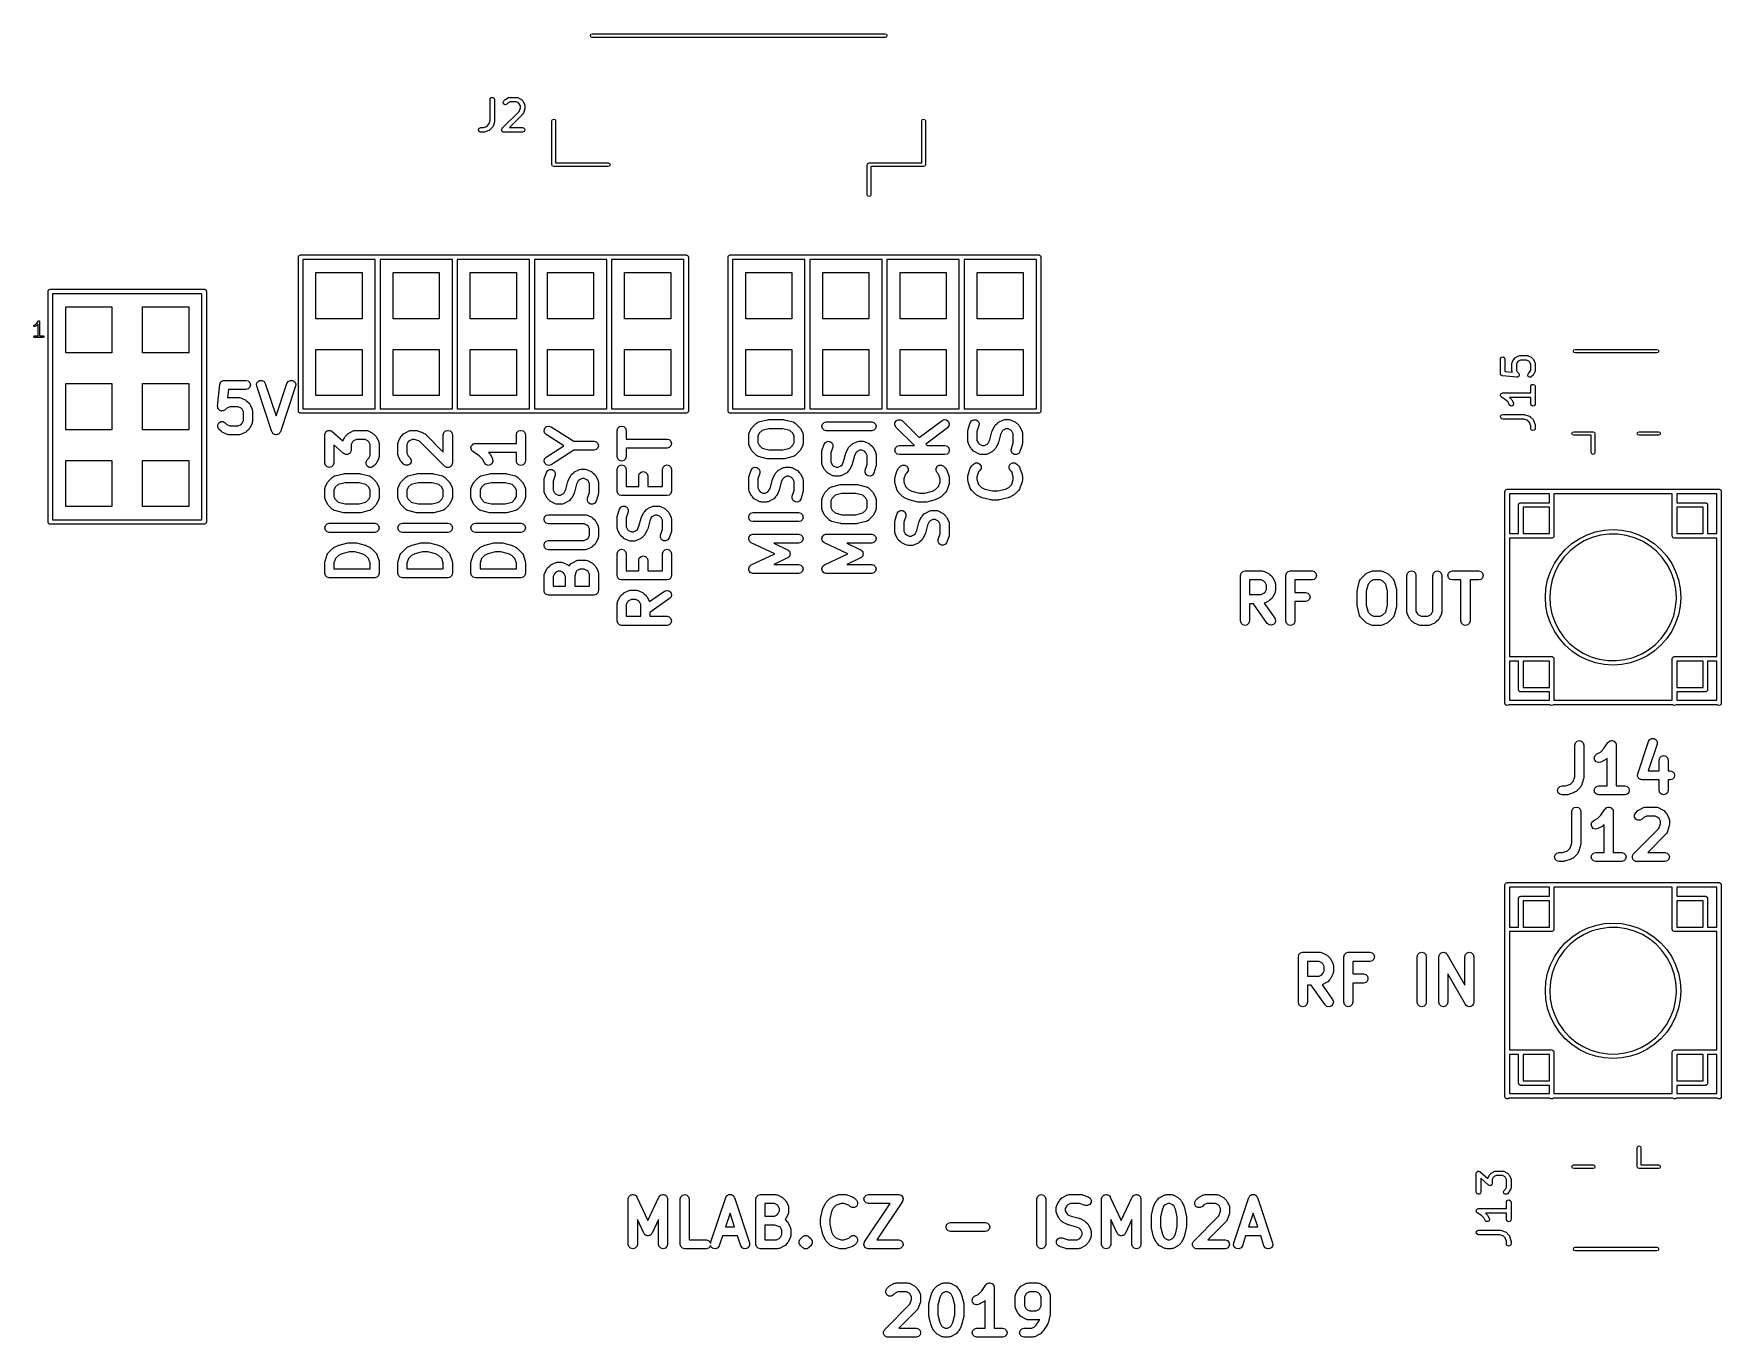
# Model space of a CAD drawing. Extents: x 5.34 to 7.54, y -4.83 to -3.14.
import ezdxf

# ---------------------------------------------------------------- set-up
doc = ezdxf.new("R2010")
doc.units = 0
doc.header["$MEASUREMENT"] = 0
doc.layers.add('BLACK', color=7, linetype='CONTINUOUS')

msp = doc.modelspace()

# ---------------------------------------------------------------- linework, layer by layer
at = {"layer": 'BLACK', "linetype": 'CONTINUOUS'}
for p, q in [((6.06709, -3.13921), (6.06778, -3.13754)), ((6.06778, -3.14088), (6.06709, -3.13921)), ((6.06778, -3.13754), (6.06945, -3.13685)), ((6.06945, -3.13685), (6.45055, -3.13685)), ((6.45055, -3.13685), (6.45222, -3.13754)), ((6.45222, -3.13754), (6.45291, -3.13921)), ((6.45291, -3.13921), (6.45222, -3.14088)), ((6.06945, -3.14157), (6.06778, -3.14088)), ((6.45055, -3.14157), (6.06945, -3.14157)), ((6.45222, -3.14088), (6.45055, -3.14157)), ((5.93668, -3.22253), (5.93686, -3.22152)), ((5.93668, -3.25018), (5.93668, -3.22253)), ((5.93686, -3.22152), (5.93816, -3.21998)), ((5.93816, -3.21998), (5.94015, -3.21963)), ((5.94015, -3.21963), (5.94189, -3.22064)), ((5.94189, -3.22064), (5.94259, -3.22253)), ((5.94259, -3.22253), (5.94259, -3.25066)), ((5.95356, -3.22603), (5.95442, -3.2242)), ((5.95409, -3.22798), (5.95356, -3.22603)), ((5.95442, -3.2242), (5.95629, -3.22232)), ((5.95629, -3.22232), (5.95702, -3.22182)), ((5.95702, -3.22182), (5.95706, -3.22177)), ((5.95706, -3.22177), (5.96081, -3.21989)), ((5.96013, -3.22684), (5.95859, -3.22837)), ((5.96283, -3.22549), (5.96013, -3.22684)), ((5.96081, -3.21989), (5.96179, -3.2196)), ((5.96179, -3.2196), (5.96196, -3.21964)), ((5.96196, -3.21964), (5.96213, -3.21958)), ((5.96213, -3.21958), (5.9715, -3.21958)), ((5.97081, -3.22549), (5.96283, -3.22549)), ((5.9735, -3.22684), (5.97081, -3.22549)), ((5.9715, -3.21958), (5.97251, -3.21976)), ((5.97251, -3.21976), (5.97265, -3.21987)), ((5.97265, -3.21987), (5.97282, -3.21989)), ((5.97282, -3.21989), (5.97657, -3.22177)), ((5.9747, -3.22803), (5.9735, -3.22684)), ((5.97657, -3.22177), (5.97728, -3.22229)), ((5.97728, -3.22229), (5.97734, -3.22232)), ((5.97734, -3.22232), (5.97922, -3.2242)), ((5.97922, -3.2242), (5.97972, -3.22492)), ((5.97972, -3.22492), (5.97977, -3.22496)), ((5.97977, -3.22496), (5.98164, -3.22871)), ((5.95254, -3.25982), (5.97455, -3.23781)), ((5.95574, -3.22914), (5.95409, -3.22798)), ((5.95775, -3.22896), (5.95574, -3.22914)), ((5.95859, -3.22837), (5.95775, -3.22896)), ((5.97922, -3.2415), (5.96176, -3.25895)), ((5.97455, -3.23781), (5.97605, -3.2333)), ((5.97605, -3.23073), (5.9747, -3.22803)), ((5.97605, -3.2333), (5.97605, -3.23073)), ((5.97929, -3.24134), (5.97922, -3.2415)), ((5.97944, -3.24124), (5.97929, -3.24134)), ((5.97993, -3.24034), (5.97944, -3.24124)), ((5.9818, -3.23472), (5.97993, -3.24034)), ((5.98164, -3.22871), (5.98194, -3.2297)), ((5.98196, -3.23378), (5.9818, -3.23465)), ((5.9818, -3.23465), (5.9818, -3.23472)), ((5.98194, -3.2297), (5.98189, -3.22987)), ((5.98189, -3.22987), (5.98196, -3.23003)), ((5.98196, -3.23003), (5.98196, -3.23378)), ((6.01709, -3.25024), (6.01778, -3.24857)), ((6.01778, -3.24857), (6.01945, -3.24787)), ((6.01945, -3.24787), (6.02112, -3.24857)), ((6.02112, -3.24857), (6.02181, -3.25024)), ((6.49819, -3.25024), (6.49888, -3.24857)), ((6.49888, -3.24857), (6.50055, -3.24787)), ((6.50055, -3.24787), (6.50222, -3.24857)), ((6.50222, -3.24857), (6.50291, -3.25024)), ((5.92173, -3.26139), (5.92274, -3.25964)), ((5.92208, -3.26338), (5.92173, -3.26139)), ((5.92362, -3.26468), (5.92208, -3.26338)), ((5.92274, -3.25964), (5.92463, -3.25895)), ((5.92463, -3.26486), (5.92362, -3.26468)), ((5.92463, -3.25895), (5.9279, -3.25895)), ((5.92838, -3.26486), (5.92463, -3.26486)), ((5.9279, -3.25895), (5.93241, -3.25745)), ((5.92844, -3.26484), (5.92838, -3.26486)), ((5.92932, -3.26471), (5.92844, -3.26484)), ((5.93494, -3.26283), (5.92932, -3.26471)), ((5.93241, -3.25745), (5.93518, -3.25469)), ((5.93508, -3.26272), (5.93494, -3.26283)), ((5.93526, -3.26271), (5.93508, -3.26272)), ((5.93518, -3.25469), (5.93668, -3.25018)), ((5.9361, -3.26212), (5.93526, -3.26271)), ((5.93985, -3.25837), (5.9361, -3.26212)), ((5.93992, -3.25821), (5.93985, -3.25837)), ((5.94007, -3.25812), (5.93992, -3.25821)), ((5.94056, -3.25721), (5.94007, -3.25812)), ((5.94243, -3.25159), (5.94056, -3.25721)), ((5.94259, -3.25066), (5.94243, -3.25153)), ((5.94243, -3.25153), (5.94243, -3.25159)), ((5.95169, -3.26165), (5.95175, -3.26153)), ((5.95192, -3.26251), (5.95169, -3.26165)), ((5.95172, -3.26139), (5.95217, -3.26062)), ((5.95175, -3.26153), (5.95172, -3.26139)), ((5.95207, -3.26338), (5.95192, -3.26251)), ((5.95218, -3.26347), (5.95207, -3.26338)), ((5.95217, -3.26062), (5.95254, -3.25982)), ((5.95221, -3.2636), (5.95218, -3.26347)), ((5.95294, -3.26411), (5.95221, -3.2636)), ((5.95362, -3.26468), (5.95294, -3.26411)), ((5.9538, -3.26471), (5.95362, -3.26468)), ((5.95387, -3.26476), (5.9538, -3.26471)), ((5.954, -3.26475), (5.95387, -3.26476)), ((5.95463, -3.26486), (5.954, -3.26475)), ((5.979, -3.26486), (5.95463, -3.26486)), ((5.96176, -3.25895), (5.979, -3.25895)), ((5.979, -3.25895), (5.98001, -3.25913)), ((5.9809, -3.26417), (5.979, -3.26486)), ((5.98001, -3.25913), (5.98156, -3.26043)), ((5.98191, -3.26242), (5.9809, -3.26417)), ((5.98156, -3.26043), (5.98191, -3.26242)), ((6.01709, -3.30732), (6.01709, -3.25024)), ((6.02181, -3.25024), (6.02181, -3.30496)), ((6.49819, -3.30496), (6.49819, -3.25024)), ((6.50291, -3.25024), (6.50291, -3.30732)), ((6.01778, -3.30899), (6.01709, -3.30732)), ((6.01945, -3.30969), (6.01778, -3.30899)), ((6.09031, -3.30969), (6.01945, -3.30969)), ((6.02181, -3.30496), (6.09031, -3.30496)), ((6.09031, -3.30496), (6.09199, -3.30565)), ((6.09199, -3.30899), (6.09031, -3.30969)), ((6.09199, -3.30565), (6.09268, -3.30732)), ((6.09268, -3.30732), (6.09199, -3.30899)), ((6.42732, -3.30732), (6.42801, -3.30565)), ((6.42732, -3.3463), (6.42732, -3.30732)), ((6.42801, -3.30565), (6.42969, -3.30496)), ((6.42969, -3.30496), (6.49819, -3.30496)), ((6.50055, -3.30969), (6.43205, -3.30969)), ((6.43205, -3.30969), (6.43205, -3.3463)), ((6.50222, -3.30899), (6.50055, -3.30969)), ((6.50291, -3.30732), (6.50222, -3.30899)), ((6.42801, -3.34797), (6.42732, -3.3463)), ((6.42969, -3.34866), (6.42801, -3.34797)), ((6.43136, -3.34797), (6.42969, -3.34866)), ((6.43205, -3.3463), (6.43136, -3.34797)), ((5.68868, -3.425), (5.68944, -3.42487)), ((5.68944, -3.42487), (5.69016, -3.42461)), ((5.69016, -3.42461), (5.79016, -3.42461)), ((5.79016, -3.42461), (5.79042, -3.42465)), ((5.79042, -3.42465), (5.79055, -3.42461)), ((5.79055, -3.42461), (5.89055, -3.42461)), ((5.89055, -3.42461), (5.89082, -3.42465)), ((5.89082, -3.42465), (5.89094, -3.42461)), ((5.89094, -3.42461), (5.99094, -3.42461)), ((5.99094, -3.42461), (5.99121, -3.42465)), ((5.99121, -3.42465), (5.99134, -3.42461)), ((5.99134, -3.42461), (6.09134, -3.42461)), ((6.09134, -3.42461), (6.0916, -3.42465)), ((6.0916, -3.42465), (6.09173, -3.42461)), ((6.09173, -3.42461), (6.19173, -3.42461)), ((6.19173, -3.42461), (6.19212, -3.42467)), ((6.19212, -3.42467), (6.19225, -3.42465)), ((6.19225, -3.42465), (6.19236, -3.42472)), ((6.19236, -3.42472), (6.19274, -3.42478)), ((6.19274, -3.42478), (6.19333, -3.42528)), ((6.24774, -3.425), (6.24849, -3.42487)), ((6.24849, -3.42487), (6.24921, -3.42461)), ((6.24921, -3.42461), (6.34921, -3.42461)), ((6.34921, -3.42461), (6.34948, -3.42465)), ((6.34948, -3.42465), (6.34961, -3.42461)), ((6.34961, -3.42461), (6.44961, -3.42461)), ((6.44961, -3.42461), (6.44987, -3.42465)), ((6.44987, -3.42465), (6.45, -3.42461)), ((6.45, -3.42461), (6.55, -3.42461)), ((6.55, -3.42461), (6.55027, -3.42465)), ((6.55027, -3.42465), (6.55039, -3.42461)), ((6.55039, -3.42461), (6.65039, -3.42461)), ((6.65039, -3.42461), (6.65078, -3.42467)), ((6.65078, -3.42467), (6.65091, -3.42465)), ((6.65091, -3.42465), (6.65102, -3.42472)), ((6.65102, -3.42472), (6.6514, -3.42478)), ((6.6514, -3.42478), (6.65199, -3.42528)), ((5.6872, -3.42756), (5.68727, -3.42718)), ((5.6872, -3.62756), (5.6872, -3.42756)), ((5.68725, -3.42705), (5.68732, -3.42693)), ((5.68727, -3.42718), (5.68725, -3.42705)), ((5.68732, -3.42693), (5.68738, -3.42655)), ((5.68738, -3.42655), (5.68788, -3.42596)), ((5.68788, -3.42596), (5.68826, -3.4253)), ((5.68826, -3.4253), (5.68851, -3.42521)), ((5.68851, -3.42521), (5.68868, -3.425)), ((5.69311, -3.43051), (5.69311, -3.62461)), ((5.7872, -3.43051), (5.69311, -3.43051)), ((5.7872, -3.62461), (5.7872, -3.43051)), ((5.7935, -3.43051), (5.7935, -3.62461)), ((5.8876, -3.43051), (5.7935, -3.43051)), ((5.8876, -3.62461), (5.8876, -3.43051)), ((5.8939, -3.43051), (5.8939, -3.62461)), ((5.98799, -3.43051), (5.8939, -3.43051)), ((5.98799, -3.62461), (5.98799, -3.43051)), ((5.99429, -3.43051), (5.99429, -3.62461)), ((6.08839, -3.43051), (5.99429, -3.43051)), ((6.08839, -3.62461), (6.08839, -3.43051)), ((6.09469, -3.43051), (6.09469, -3.62461)), ((6.18878, -3.43051), (6.09469, -3.43051)), ((6.18878, -3.62461), (6.18878, -3.43051)), ((6.19333, -3.42528), (6.19399, -3.42566)), ((6.19399, -3.42566), (6.19409, -3.42591)), ((6.19409, -3.42591), (6.19429, -3.42608)), ((6.19429, -3.42608), (6.19442, -3.42684)), ((6.19442, -3.42684), (6.19469, -3.42756)), ((6.19469, -3.42756), (6.19469, -3.62756)), ((6.24626, -3.42756), (6.24633, -3.42718)), ((6.24626, -3.62756), (6.24626, -3.42756)), ((6.2463, -3.42705), (6.24637, -3.42693)), ((6.24633, -3.42718), (6.2463, -3.42705)), ((6.24637, -3.42693), (6.24644, -3.42655)), ((6.24644, -3.42655), (6.24693, -3.42596)), ((6.24693, -3.42596), (6.24731, -3.4253)), ((6.24731, -3.4253), (6.24756, -3.42521)), ((6.24756, -3.42521), (6.24774, -3.425)), ((6.25217, -3.43051), (6.25217, -3.62461)), ((6.34626, -3.43051), (6.25217, -3.43051)), ((6.34626, -3.62461), (6.34626, -3.43051)), ((6.35256, -3.43051), (6.35256, -3.62461)), ((6.44665, -3.43051), (6.35256, -3.43051)), ((6.44665, -3.62461), (6.44665, -3.43051)), ((6.45295, -3.43051), (6.45295, -3.62461)), ((6.54705, -3.43051), (6.45295, -3.43051)), ((6.54705, -3.62461), (6.54705, -3.43051)), ((6.55335, -3.43051), (6.55335, -3.62461)), ((6.64744, -3.43051), (6.55335, -3.43051)), ((6.64744, -3.62461), (6.64744, -3.43051)), ((6.65199, -3.42528), (6.65266, -3.42566)), ((6.65266, -3.42566), (6.65275, -3.42591)), ((6.65275, -3.42591), (6.65295, -3.42608)), ((6.65295, -3.42608), (6.65308, -3.42684)), ((6.65308, -3.42684), (6.65335, -3.42756)), ((6.65335, -3.42756), (6.65335, -3.62756)), ((5.71016, -3.50756), (5.71016, -3.44756)), ((5.71016, -3.44756), (5.77016, -3.44756)), ((5.77016, -3.44756), (5.77016, -3.50756)), ((5.81055, -3.50756), (5.81055, -3.44756)), ((5.81055, -3.44756), (5.87055, -3.44756)), ((5.87055, -3.44756), (5.87055, -3.50756)), ((5.91094, -3.50756), (5.91094, -3.44756)), ((5.91094, -3.44756), (5.97094, -3.44756)), ((5.97094, -3.44756), (5.97094, -3.50756)), ((6.01134, -3.50756), (6.01134, -3.44756)), ((6.01134, -3.44756), (6.07134, -3.44756)), ((6.07134, -3.44756), (6.07134, -3.50756)), ((6.11173, -3.50756), (6.11173, -3.44756)), ((6.11173, -3.44756), (6.17173, -3.44756)), ((6.17173, -3.44756), (6.17173, -3.50756)), ((6.26921, -3.50756), (6.26921, -3.44756)), ((6.26921, -3.44756), (6.32921, -3.44756)), ((6.32921, -3.44756), (6.32921, -3.50756)), ((6.36961, -3.50756), (6.36961, -3.44756)), ((6.36961, -3.44756), (6.42961, -3.44756)), ((6.42961, -3.44756), (6.42961, -3.50756)), ((6.47, -3.50756), (6.47, -3.44756)), ((6.47, -3.44756), (6.53, -3.44756)), ((6.53, -3.44756), (6.53, -3.50756)), ((6.57039, -3.50756), (6.57039, -3.44756)), ((6.57039, -3.44756), (6.63039, -3.44756)), ((6.63039, -3.44756), (6.63039, -3.50756)), ((5.36161, -3.47205), (5.36168, -3.47166)), ((5.36161, -3.77205), (5.36161, -3.47205)), ((5.36166, -3.47153), (5.36172, -3.47142)), ((5.36168, -3.47166), (5.36166, -3.47153)), ((5.36172, -3.47142), (5.36179, -3.47104)), ((5.36179, -3.47104), (5.36229, -3.47045)), ((5.36229, -3.47045), (5.36267, -3.46979)), ((5.36267, -3.46979), (5.36292, -3.46969)), ((5.36292, -3.46969), (5.36309, -3.46949)), ((5.36309, -3.46949), (5.36385, -3.46936)), ((5.36385, -3.46936), (5.36457, -3.46909)), ((5.36457, -3.46909), (5.56457, -3.46909)), ((5.36752, -3.475), (5.36752, -3.76909)), ((5.56161, -3.475), (5.36752, -3.475)), ((5.56161, -3.76909), (5.56161, -3.475)), ((5.56457, -3.46909), (5.56495, -3.46916)), ((5.56495, -3.46916), (5.56508, -3.46914)), ((5.56508, -3.46914), (5.56519, -3.4692)), ((5.56519, -3.4692), (5.56558, -3.46927)), ((5.56558, -3.46927), (5.56616, -3.46977)), ((5.56616, -3.46977), (5.56683, -3.47015)), ((5.56683, -3.47015), (5.56692, -3.4704)), ((5.56692, -3.4704), (5.56712, -3.47057)), ((5.56712, -3.47057), (5.56726, -3.47133)), ((5.56726, -3.47133), (5.56752, -3.47205)), ((5.56752, -3.47205), (5.56752, -3.77205)), ((5.34693, -3.51345), (5.34875, -3.51072)), ((5.34875, -3.51072), (5.34883, -3.51066)), ((5.34883, -3.51066), (5.34887, -3.51057)), ((5.34887, -3.51057), (5.34914, -3.51046)), ((5.34914, -3.51046), (5.34937, -3.5103)), ((5.34937, -3.5103), (5.34947, -3.51032)), ((5.34947, -3.51032), (5.34957, -3.51028)), ((5.34957, -3.51028), (5.34983, -3.51039)), ((5.34983, -3.51039), (5.35011, -3.51045)), ((5.35011, -3.51045), (5.35017, -3.51053)), ((5.35017, -3.51053), (5.35026, -3.51057)), ((5.35026, -3.51057), (5.35037, -3.51084)), ((5.35037, -3.51084), (5.35053, -3.51107)), ((5.35053, -3.51107), (5.35051, -3.51117)), ((5.35051, -3.51117), (5.35055, -3.51127)), ((5.35055, -3.51127), (5.35055, -3.52997)), ((5.38457, -3.55205), (5.38457, -3.49205)), ((5.38457, -3.49205), (5.44457, -3.49205)), ((5.44457, -3.49205), (5.44457, -3.55205)), ((5.48457, -3.55205), (5.48457, -3.49205)), ((5.48457, -3.49205), (5.54457, -3.49205)), ((5.54457, -3.49205), (5.54457, -3.55205)), ((5.77016, -3.50756), (5.71016, -3.50756)), ((5.87055, -3.50756), (5.81055, -3.50756)), ((5.97094, -3.50756), (5.91094, -3.50756)), ((6.07134, -3.50756), (6.01134, -3.50756)), ((6.17173, -3.50756), (6.11173, -3.50756)), ((6.32921, -3.50756), (6.26921, -3.50756)), ((6.42961, -3.50756), (6.36961, -3.50756)), ((6.53, -3.50756), (6.47, -3.50756)), ((6.63039, -3.50756), (6.57039, -3.50756)), ((5.34296, -3.53095), (5.34325, -3.53026)), ((5.34325, -3.53165), (5.34296, -3.53095)), ((5.34301, -3.51658), (5.3435, -3.51601)), ((5.34306, -3.51733), (5.34301, -3.51658)), ((5.34363, -3.51783), (5.34306, -3.51733)), ((5.34325, -3.53026), (5.34394, -3.52997)), ((5.34394, -3.53194), (5.34325, -3.53165)), ((5.3435, -3.51601), (5.34523, -3.51515)), ((5.34438, -3.51777), (5.34363, -3.51783)), ((5.34394, -3.52997), (5.34858, -3.52997)), ((5.35519, -3.53194), (5.34394, -3.53194)), ((5.34626, -3.51683), (5.34438, -3.51777)), ((5.34523, -3.51515), (5.34693, -3.51345)), ((5.34636, -3.51671), (5.34626, -3.51683)), ((5.34651, -3.51665), (5.34636, -3.51671)), ((5.34839, -3.51478), (5.34651, -3.51665)), ((5.34843, -3.51468), (5.34839, -3.51478)), ((5.34851, -3.51463), (5.34843, -3.51468)), ((5.34858, -3.51452), (5.34851, -3.51463)), ((5.34858, -3.52997), (5.34858, -3.51452)), ((5.35055, -3.52997), (5.35519, -3.52997)), ((5.35519, -3.52997), (5.35589, -3.53026)), ((5.35589, -3.53165), (5.35519, -3.53194)), ((5.35589, -3.53026), (5.35618, -3.53095)), ((5.35618, -3.53095), (5.35589, -3.53165)), ((5.44457, -3.55205), (5.38457, -3.55205)), ((5.54457, -3.55205), (5.48457, -3.55205)), ((5.71016, -3.60756), (5.71016, -3.54756)), ((5.71016, -3.54756), (5.77016, -3.54756)), ((5.77016, -3.54756), (5.77016, -3.60756)), ((5.81055, -3.60756), (5.81055, -3.54756)), ((5.81055, -3.54756), (5.87055, -3.54756)), ((5.87055, -3.54756), (5.87055, -3.60756)), ((5.91094, -3.60756), (5.91094, -3.54756)), ((5.91094, -3.54756), (5.97094, -3.54756)), ((5.97094, -3.54756), (5.97094, -3.60756)), ((6.01134, -3.60756), (6.01134, -3.54756)), ((6.01134, -3.54756), (6.07134, -3.54756)), ((6.07134, -3.54756), (6.07134, -3.60756)), ((6.11173, -3.60756), (6.11173, -3.54756)), ((6.11173, -3.54756), (6.17173, -3.54756)), ((6.17173, -3.54756), (6.17173, -3.60756)), ((6.26921, -3.60756), (6.26921, -3.54756)), ((6.26921, -3.54756), (6.32921, -3.54756)), ((6.32921, -3.54756), (6.32921, -3.60756)), ((6.36961, -3.60756), (6.36961, -3.54756)), ((6.36961, -3.54756), (6.42961, -3.54756)), ((6.42961, -3.54756), (6.42961, -3.60756)), ((6.47, -3.60756), (6.47, -3.54756)), ((6.47, -3.54756), (6.53, -3.54756)), ((6.53, -3.54756), (6.53, -3.60756)), ((6.57039, -3.60756), (6.57039, -3.54756)), ((6.57039, -3.54756), (6.63039, -3.54756)), ((6.63039, -3.54756), (6.63039, -3.60756)), ((7.27146, -3.55759), (7.27521, -3.55571)), ((7.27521, -3.55571), (7.27619, -3.55542)), ((7.27619, -3.55542), (7.27636, -3.55546)), ((7.27636, -3.55546), (7.27653, -3.5554)), ((7.27653, -3.5554), (7.2859, -3.5554)), ((7.2859, -3.5554), (7.28691, -3.55558)), ((7.28691, -3.55558), (7.28705, -3.55569)), ((7.28705, -3.55569), (7.28722, -3.55571)), ((7.28722, -3.55571), (7.29097, -3.55759)), ((7.34606, -3.5498), (7.34675, -3.54813)), ((7.34675, -3.55147), (7.34606, -3.5498)), ((7.34675, -3.54813), (7.34843, -3.54744)), ((7.34843, -3.55217), (7.34675, -3.55147)), ((7.34843, -3.54744), (7.45472, -3.54744)), ((7.45472, -3.55217), (7.34843, -3.55217)), ((7.45472, -3.54744), (7.45639, -3.54813)), ((7.45639, -3.55147), (7.45472, -3.55217)), ((7.45639, -3.54813), (7.45709, -3.5498)), ((7.45709, -3.5498), (7.45639, -3.55147)), ((7.25108, -3.56023), (7.25126, -3.55922)), ((7.25108, -3.57897), (7.25108, -3.56023)), ((7.25126, -3.55922), (7.25255, -3.55767)), ((7.25255, -3.55767), (7.25454, -3.55732)), ((7.25454, -3.55732), (7.25629, -3.55833)), ((7.25629, -3.55833), (7.25698, -3.56023)), ((7.25698, -3.56023), (7.25698, -3.5763)), ((7.25698, -3.5763), (7.26675, -3.57728)), ((7.26608, -3.56585), (7.26625, -3.56484)), ((7.26608, -3.57522), (7.26608, -3.56585)), ((7.26614, -3.57539), (7.26608, -3.57522)), ((7.2661, -3.57556), (7.26614, -3.57539)), ((7.26639, -3.57655), (7.2661, -3.57556)), ((7.26625, -3.56484), (7.26637, -3.56471)), ((7.26637, -3.56471), (7.26639, -3.56453)), ((7.26639, -3.56453), (7.26826, -3.56078)), ((7.26675, -3.57728), (7.26639, -3.57655)), ((7.26826, -3.56078), (7.26879, -3.56007)), ((7.26879, -3.56007), (7.26882, -3.56001)), ((7.26882, -3.56001), (7.27069, -3.55814)), ((7.27069, -3.55814), (7.27141, -3.55763)), ((7.27141, -3.55763), (7.27146, -3.55759)), ((7.27333, -3.56385), (7.27198, -3.56655)), ((7.27198, -3.56655), (7.27198, -3.57453)), ((7.27198, -3.57453), (7.27333, -3.57723)), ((7.27453, -3.56265), (7.27333, -3.56385)), ((7.27333, -3.57723), (7.27487, -3.57876)), ((7.27722, -3.5613), (7.27453, -3.56265)), ((7.2852, -3.5613), (7.27722, -3.5613)), ((7.2879, -3.56265), (7.2852, -3.5613)), ((7.28756, -3.57876), (7.2891, -3.57723)), ((7.2891, -3.56385), (7.2879, -3.56265)), ((7.29045, -3.56655), (7.2891, -3.56385)), ((7.2891, -3.57723), (7.29045, -3.57453)), ((7.29045, -3.57453), (7.29045, -3.56655)), ((7.29097, -3.55759), (7.29168, -3.55811)), ((7.29168, -3.55811), (7.29174, -3.55814)), ((7.29174, -3.55814), (7.29361, -3.56001)), ((7.29361, -3.56001), (7.29412, -3.56074)), ((7.29412, -3.56074), (7.29417, -3.56078)), ((7.29417, -3.56078), (7.29604, -3.56453)), ((7.29604, -3.57655), (7.29417, -3.5803)), ((7.29604, -3.56453), (7.29633, -3.56551)), ((7.29606, -3.57637), (7.29604, -3.57655)), ((7.29618, -3.57623), (7.29606, -3.57637)), ((7.29635, -3.57522), (7.29618, -3.57623)), ((7.29633, -3.56551), (7.29629, -3.56569)), ((7.29629, -3.56569), (7.29635, -3.56585)), ((7.29635, -3.56585), (7.29635, -3.57522)), ((5.38457, -3.65205), (5.38457, -3.59205)), ((5.38457, -3.59205), (5.44457, -3.59205)), ((5.44457, -3.59205), (5.44457, -3.65205)), ((5.48457, -3.65205), (5.48457, -3.59205)), ((5.48457, -3.59205), (5.54457, -3.59205)), ((5.54457, -3.59205), (5.54457, -3.65205)), ((5.58214, -3.62118), (5.58496, -3.59306)), ((5.58496, -3.59306), (5.5854, -3.59189)), ((5.5854, -3.59189), (5.58572, -3.59069)), ((5.58572, -3.59069), (5.58593, -3.59048)), ((5.58593, -3.59048), (5.58604, -3.5902)), ((5.58604, -3.5902), (5.587, -3.58941)), ((5.587, -3.58941), (5.58788, -3.58853)), ((5.58788, -3.58853), (5.58817, -3.58845)), ((5.58817, -3.58845), (5.5884, -3.58826)), ((5.5884, -3.58826), (5.58963, -3.58806)), ((5.58963, -3.58806), (5.59083, -3.58774)), ((5.59083, -3.58774), (5.61895, -3.58774)), ((5.59618, -3.59955), (5.59507, -3.6106)), ((5.61895, -3.59955), (5.59618, -3.59955)), ((5.61895, -3.58774), (5.62191, -3.58853)), ((5.62191, -3.59876), (5.61895, -3.59955)), ((5.62191, -3.58853), (5.62407, -3.59069)), ((5.62407, -3.5966), (5.62191, -3.59876)), ((5.62407, -3.59069), (5.62486, -3.59364)), ((5.62486, -3.59364), (5.62407, -3.5966)), ((5.63285, -3.59246), (5.63422, -3.58973)), ((5.63304, -3.59551), (5.63285, -3.59246)), ((5.65272, -3.65457), (5.63304, -3.59551)), ((5.63422, -3.58973), (5.63677, -3.58804)), ((5.63677, -3.58804), (5.63982, -3.58786)), ((5.63982, -3.58786), (5.64256, -3.58923)), ((5.64256, -3.58923), (5.64424, -3.59178)), ((5.64424, -3.59178), (5.65832, -3.63402)), ((5.65832, -3.63402), (5.67241, -3.59178)), ((5.68361, -3.59551), (5.66393, -3.65457)), ((5.67241, -3.59178), (5.67409, -3.58923)), ((5.67409, -3.58923), (5.67683, -3.58786)), ((5.67683, -3.58786), (5.67988, -3.58804)), ((5.67988, -3.58804), (5.68243, -3.58973)), ((5.68243, -3.58973), (5.68379, -3.59246)), ((5.68379, -3.59246), (5.68361, -3.59551)), ((7.25129, -3.57956), (7.25108, -3.57897)), ((7.25134, -3.58019), (7.25129, -3.57956)), ((7.25163, -3.58048), (7.25134, -3.58019)), ((7.25177, -3.58087), (7.25163, -3.58048)), ((7.25231, -3.58119), (7.25177, -3.58087)), ((7.25275, -3.58163), (7.25231, -3.58119)), ((7.25341, -3.58182), (7.25275, -3.58163)), ((7.25352, -3.58188), (7.25341, -3.58182)), ((7.25359, -3.58187), (7.25352, -3.58188)), ((7.25374, -3.58191), (7.25359, -3.58187)), ((7.27248, -3.58379), (7.25374, -3.58191)), ((7.2725, -3.58378), (7.27248, -3.58379)), ((7.27252, -3.58379), (7.2725, -3.58378)), ((7.27348, -3.58353), (7.27252, -3.58379)), ((7.27444, -3.58329), (7.27348, -3.58353)), ((7.27445, -3.58327), (7.27444, -3.58329)), ((7.27447, -3.58327), (7.27445, -3.58327)), ((7.27504, -3.58246), (7.27447, -3.58327)), ((7.27487, -3.57876), (7.27545, -3.5796)), ((7.27562, -3.58165), (7.27504, -3.58246)), ((7.27545, -3.5796), (7.27546, -3.57962)), ((7.27546, -3.57962), (7.27547, -3.57963)), ((7.27547, -3.57963), (7.27554, -3.58063)), ((7.27554, -3.58063), (7.27563, -3.58161)), ((7.27563, -3.58161), (7.27562, -3.58163)), ((7.27562, -3.58163), (7.27562, -3.58165)), ((7.28671, -3.58059), (7.28756, -3.57876)), ((7.28723, -3.58254), (7.28671, -3.58059)), ((7.28889, -3.5837), (7.28723, -3.58254)), ((7.2909, -3.58353), (7.28889, -3.5837)), ((7.29045, -3.59585), (7.29063, -3.59484)), ((7.29045, -3.60414), (7.29045, -3.59585)), ((7.29063, -3.59484), (7.29192, -3.59329)), ((7.29174, -3.58294), (7.2909, -3.58353)), ((7.29361, -3.58106), (7.29174, -3.58294)), ((7.29192, -3.59329), (7.29391, -3.59294)), ((7.29364, -3.581), (7.29361, -3.58106)), ((7.29417, -3.5803), (7.29364, -3.581)), ((7.29391, -3.59294), (7.29566, -3.59395)), ((7.29566, -3.59395), (7.29635, -3.59585)), ((7.29635, -3.59585), (7.29635, -3.61834)), ((5.58232, -3.62223), (5.58214, -3.62118)), ((5.58232, -3.62329), (5.58232, -3.62223)), ((5.59785, -3.62205), (5.59433, -3.62381)), ((5.59507, -3.6106), (5.59515, -3.61059)), ((5.59515, -3.61059), (5.59646, -3.61024)), ((5.59646, -3.61024), (5.61052, -3.61024)), ((5.60912, -3.62205), (5.59785, -3.62205)), ((5.61264, -3.62381), (5.60912, -3.62205)), ((5.61052, -3.61024), (5.61183, -3.61059)), ((5.61183, -3.61059), (5.61316, -3.61086)), ((5.61316, -3.61086), (5.61878, -3.61367)), ((5.61878, -3.61367), (5.61949, -3.6143)), ((5.61949, -3.6143), (5.62032, -3.61478)), ((5.62032, -3.61478), (5.62313, -3.61759)), ((5.62313, -3.61759), (5.62361, -3.61841)), ((5.62361, -3.61841), (5.62424, -3.61912)), ((5.62424, -3.61912), (5.62705, -3.62475)), ((5.77016, -3.60756), (5.71016, -3.60756)), ((5.87055, -3.60756), (5.81055, -3.60756)), ((5.97094, -3.60756), (5.91094, -3.60756)), ((6.07134, -3.60756), (6.01134, -3.60756)), ((6.17173, -3.60756), (6.11173, -3.60756)), ((6.32921, -3.60756), (6.26921, -3.60756)), ((6.42961, -3.60756), (6.36961, -3.60756)), ((6.53, -3.60756), (6.47, -3.60756)), ((6.63039, -3.60756), (6.57039, -3.60756)), ((7.25108, -3.60691), (7.25115, -3.60675)), ((7.25132, -3.60773), (7.25108, -3.60691)), ((7.25112, -3.60658), (7.25155, -3.60584)), ((7.25115, -3.60675), (7.25112, -3.60658)), ((7.25147, -3.60857), (7.25132, -3.60773)), ((7.2516, -3.60868), (7.25147, -3.60857)), ((7.25155, -3.60584), (7.2519, -3.60506)), ((7.25165, -3.60884), (7.2516, -3.60868)), ((7.25239, -3.60955), (7.25165, -3.60884)), ((7.2519, -3.60506), (7.25205, -3.60498)), ((7.25205, -3.60498), (7.25213, -3.60483)), ((7.25213, -3.60483), (7.25294, -3.60454)), ((7.25777, -3.61314), (7.25239, -3.60955)), ((7.25294, -3.60454), (7.25371, -3.60416)), ((7.25371, -3.60416), (7.25387, -3.6042)), ((7.25387, -3.6042), (7.25403, -3.60414)), ((7.25403, -3.60414), (7.29045, -3.60414)), ((7.26098, -3.61634), (7.25777, -3.61314)), ((7.26264, -3.61967), (7.26098, -3.61634)), ((7.2641, -3.62105), (7.26264, -3.61967)), ((7.29045, -3.61005), (7.26303, -3.61005)), ((7.26303, -3.61005), (7.26549, -3.61251)), ((7.26612, -3.62117), (7.2641, -3.62105)), ((7.26549, -3.61251), (7.266, -3.61323)), ((7.266, -3.61323), (7.26605, -3.61327)), ((7.26605, -3.61327), (7.26792, -3.61702)), ((7.26774, -3.61997), (7.26612, -3.62117)), ((7.26821, -3.61801), (7.26774, -3.61997)), ((7.26792, -3.61702), (7.26821, -3.61801)), ((7.29045, -3.61834), (7.29045, -3.61005)), ((7.29114, -3.62024), (7.29045, -3.61834)), ((7.29289, -3.62125), (7.29114, -3.62024)), ((7.29488, -3.6209), (7.29289, -3.62125)), ((7.29618, -3.61935), (7.29488, -3.6209)), ((7.29635, -3.61834), (7.29618, -3.61935)), ((5.58256, -3.62372), (5.58232, -3.62329)), ((5.58232, -3.64555), (5.58384, -3.6429)), ((5.58264, -3.6242), (5.58256, -3.62372)), ((5.58331, -3.62502), (5.58264, -3.6242)), ((5.58384, -3.62594), (5.58331, -3.62502)), ((5.58427, -3.62618), (5.58384, -3.62594)), ((5.58384, -3.6429), (5.58649, -3.64137)), ((5.58457, -3.62656), (5.58427, -3.62618)), ((5.58557, -3.62694), (5.58457, -3.62656)), ((5.58649, -3.62747), (5.58557, -3.62694)), ((5.58698, -3.62747), (5.58649, -3.62747)), ((5.58649, -3.64137), (5.58955, -3.64137)), ((5.58743, -3.62764), (5.58698, -3.62747)), ((5.58848, -3.62747), (5.58743, -3.62764)), ((5.58955, -3.62747), (5.58848, -3.62747)), ((5.58997, -3.62723), (5.58955, -3.62747)), ((5.58955, -3.64137), (5.5922, -3.6429)), ((5.59045, -3.62715), (5.58997, -3.62723)), ((5.59127, -3.62647), (5.59045, -3.62715)), ((5.5922, -3.62594), (5.59127, -3.62647)), ((5.59433, -3.62381), (5.5922, -3.62594)), ((5.5922, -3.6429), (5.59433, -3.64503)), ((5.6141, -3.62526), (5.61264, -3.62381)), ((5.61264, -3.64503), (5.6141, -3.64358)), ((5.61586, -3.62878), (5.6141, -3.62526)), ((5.6141, -3.64358), (5.61586, -3.64006)), ((5.61586, -3.64006), (5.61586, -3.62878)), ((5.62705, -3.64409), (5.62424, -3.64972)), ((5.62705, -3.62475), (5.62732, -3.62608)), ((5.62732, -3.64276), (5.62705, -3.64409)), ((5.62732, -3.62608), (5.62767, -3.62739)), ((5.62767, -3.64145), (5.62732, -3.64276)), ((5.62767, -3.62739), (5.62767, -3.64145)), ((5.68747, -3.62828), (5.6872, -3.62756)), ((5.6876, -3.62904), (5.68747, -3.62828)), ((5.6878, -3.62921), (5.6876, -3.62904)), ((5.6879, -3.62946), (5.6878, -3.62921)), ((5.68856, -3.62984), (5.6879, -3.62946)), ((5.68915, -3.63033), (5.68856, -3.62984)), ((5.68953, -3.6304), (5.68915, -3.63033)), ((5.68964, -3.63047), (5.68953, -3.6304)), ((5.68977, -3.63044), (5.68964, -3.63047)), ((5.69016, -3.63051), (5.68977, -3.63044)), ((5.79016, -3.63051), (5.69016, -3.63051)), ((5.69311, -3.62461), (5.7872, -3.62461)), ((5.79029, -3.63047), (5.79016, -3.63051)), ((5.79055, -3.63051), (5.79029, -3.63047)), ((5.89055, -3.63051), (5.79055, -3.63051)), ((5.7935, -3.62461), (5.8876, -3.62461)), ((5.89068, -3.63047), (5.89055, -3.63051)), ((5.89094, -3.63051), (5.89068, -3.63047)), ((5.99094, -3.63051), (5.89094, -3.63051)), ((5.8939, -3.62461), (5.98799, -3.62461)), ((5.99107, -3.63047), (5.99094, -3.63051)), ((5.99134, -3.63051), (5.99107, -3.63047)), ((6.09134, -3.63051), (5.99134, -3.63051)), ((5.99429, -3.62461), (6.08839, -3.62461)), ((6.09147, -3.63047), (6.09134, -3.63051)), ((6.09173, -3.63051), (6.09147, -3.63047)), ((6.19173, -3.63051), (6.09173, -3.63051)), ((6.09469, -3.62461), (6.18878, -3.62461)), ((6.19245, -3.63025), (6.19173, -3.63051)), ((6.19321, -3.63012), (6.19245, -3.63025)), ((6.19338, -3.62991), (6.19321, -3.63012)), ((6.19363, -3.62982), (6.19338, -3.62991)), ((6.19401, -3.62916), (6.19363, -3.62982)), ((6.19451, -3.62857), (6.19401, -3.62916)), ((6.19457, -3.62819), (6.19451, -3.62857)), ((6.19464, -3.62807), (6.19457, -3.62819)), ((6.19469, -3.62756), (6.19462, -3.62794)), ((6.19462, -3.62794), (6.19464, -3.62807)), ((6.24652, -3.62828), (6.24626, -3.62756)), ((6.24666, -3.62904), (6.24652, -3.62828)), ((6.24686, -3.62921), (6.24666, -3.62904)), ((6.24695, -3.62946), (6.24686, -3.62921)), ((6.24761, -3.62984), (6.24695, -3.62946)), ((6.2482, -3.63033), (6.24761, -3.62984)), ((6.24859, -3.6304), (6.2482, -3.63033)), ((6.2487, -3.63047), (6.24859, -3.6304)), ((6.24883, -3.63044), (6.2487, -3.63047)), ((6.24921, -3.63051), (6.24883, -3.63044)), ((6.34921, -3.63051), (6.24921, -3.63051)), ((6.25217, -3.62461), (6.34626, -3.62461)), ((6.27762, -3.64897), (6.28324, -3.64335)), ((6.28324, -3.64335), (6.28328, -3.64332)), ((6.28328, -3.64332), (6.28331, -3.64328)), ((6.28331, -3.64328), (6.2846, -3.64256)), ((6.2846, -3.64256), (6.28589, -3.64182)), ((6.28589, -3.64182), (6.28594, -3.64182)), ((6.28594, -3.64182), (6.28598, -3.6418)), ((6.28598, -3.6418), (6.29723, -3.63898)), ((6.29723, -3.63898), (6.29796, -3.639)), ((6.29796, -3.639), (6.29866, -3.63881)), ((6.29866, -3.63881), (6.31835, -3.63881)), ((6.31835, -3.63881), (6.31905, -3.639)), ((6.31905, -3.639), (6.31978, -3.63898)), ((6.31978, -3.63898), (6.33103, -3.6418)), ((6.33103, -3.6418), (6.33107, -3.64182)), ((6.33107, -3.64182), (6.33113, -3.64182)), ((6.33113, -3.64182), (6.33241, -3.64256)), ((6.33241, -3.64256), (6.3337, -3.64328)), ((6.3337, -3.64328), (6.33373, -3.64332)), ((6.33373, -3.64332), (6.33377, -3.64335)), ((6.33377, -3.64335), (6.3394, -3.64897)), ((6.34934, -3.63047), (6.34921, -3.63051)), ((6.34961, -3.63051), (6.34934, -3.63047)), ((6.44961, -3.63051), (6.34961, -3.63051)), ((6.35256, -3.62461), (6.44665, -3.62461)), ((6.36894, -3.64457), (6.37111, -3.64241)), ((6.37111, -3.64241), (6.37406, -3.64162)), ((6.37406, -3.64162), (6.43311, -3.64162)), ((6.43311, -3.64162), (6.43607, -3.64241)), ((6.43607, -3.64241), (6.43823, -3.64457)), ((6.44973, -3.63047), (6.44961, -3.63051)), ((6.45, -3.63051), (6.44973, -3.63047)), ((6.55, -3.63051), (6.45, -3.63051)), ((6.45295, -3.62461), (6.54705, -3.62461)), ((6.46343, -3.64318), (6.46496, -3.64054)), ((6.46343, -3.64624), (6.46343, -3.64318)), ((6.46496, -3.64054), (6.46761, -3.63901)), ((6.46761, -3.63901), (6.47067, -3.63901)), ((6.47067, -3.63901), (6.47331, -3.64054)), ((6.47331, -3.64054), (6.495, -3.66222)), ((6.495, -3.66222), (6.52465, -3.63999)), ((6.52465, -3.63999), (6.52749, -3.63885)), ((6.52749, -3.63885), (6.53051, -3.63928)), ((6.53051, -3.63928), (6.53292, -3.64117)), ((6.53292, -3.64117), (6.53405, -3.64401)), ((6.53405, -3.64401), (6.53362, -3.64703)), ((6.55013, -3.63047), (6.55, -3.63051)), ((6.55039, -3.63051), (6.55013, -3.63047)), ((6.65039, -3.63051), (6.55039, -3.63051)), ((6.55335, -3.62461), (6.64744, -3.62461)), ((6.55861, -3.65128), (6.56143, -3.64285)), ((6.56143, -3.64285), (6.56311, -3.64029)), ((6.56311, -3.64029), (6.56584, -3.63893)), ((6.56584, -3.63893), (6.5689, -3.63911)), ((6.5689, -3.63911), (6.57145, -3.6408)), ((6.57145, -3.6408), (6.57281, -3.64353)), ((6.57281, -3.64353), (6.57263, -3.64658)), ((6.59379, -3.64616), (6.5966, -3.64335)), ((6.5966, -3.64335), (6.59742, -3.64287)), ((6.59742, -3.64287), (6.59813, -3.64224)), ((6.59813, -3.64224), (6.60376, -3.63943)), ((6.60376, -3.63943), (6.60509, -3.63916)), ((6.60509, -3.63916), (6.6064, -3.63881)), ((6.6064, -3.63881), (6.61202, -3.63881)), ((6.61202, -3.63881), (6.61333, -3.63916)), ((6.61333, -3.63916), (6.61466, -3.63943)), ((6.61466, -3.63943), (6.62029, -3.64224)), ((6.62029, -3.64224), (6.621, -3.64287)), ((6.621, -3.64287), (6.62182, -3.64335)), ((6.62182, -3.64335), (6.62463, -3.64616)), ((6.65111, -3.63025), (6.65039, -3.63051)), ((6.65187, -3.63012), (6.65111, -3.63025)), ((6.65204, -3.62991), (6.65187, -3.63012)), ((6.65229, -3.62982), (6.65204, -3.62991)), ((6.65268, -3.62916), (6.65229, -3.62982)), ((6.65317, -3.62857), (6.65268, -3.62916)), ((6.65324, -3.62819), (6.65317, -3.62857)), ((6.6533, -3.62807), (6.65324, -3.62819)), ((6.65335, -3.62756), (6.65328, -3.62794)), ((6.65328, -3.62794), (6.6533, -3.62807)), ((7.25112, -3.6347), (7.25213, -3.63296)), ((7.25147, -3.63669), (7.25112, -3.6347)), ((7.25302, -3.63799), (7.25147, -3.63669)), ((7.25213, -3.63296), (7.25403, -3.63226)), ((7.25403, -3.63817), (7.25302, -3.63799)), ((7.25403, -3.63226), (7.28215, -3.63226)), ((7.28167, -3.63817), (7.25403, -3.63817)), ((7.28618, -3.63967), (7.28167, -3.63817)), ((7.28215, -3.63226), (7.28302, -3.63242)), ((7.28302, -3.63242), (7.28309, -3.63242)), ((7.28309, -3.63242), (7.28871, -3.63429)), ((7.28895, -3.64244), (7.28618, -3.63967)), ((7.28871, -3.63429), (7.28961, -3.63478)), ((7.29045, -3.64695), (7.28895, -3.64244)), ((7.28961, -3.63478), (7.2897, -3.63493)), ((7.2897, -3.63493), (7.28986, -3.635)), ((7.28986, -3.635), (7.29361, -3.63875)), ((7.29361, -3.63875), (7.2942, -3.63959)), ((7.2942, -3.63959), (7.29422, -3.63977)), ((7.29422, -3.63977), (7.29433, -3.63991)), ((7.29433, -3.63991), (7.2962, -3.64553)), ((5.44457, -3.65205), (5.38457, -3.65205)), ((5.54457, -3.65205), (5.48457, -3.65205)), ((5.58232, -3.6486), (5.58232, -3.64555)), ((5.58384, -3.65125), (5.58232, -3.6486)), ((5.58666, -3.65406), (5.58384, -3.65125)), ((5.58748, -3.65454), (5.58666, -3.65406)), ((5.58819, -3.65517), (5.58748, -3.65454)), ((5.59382, -3.65798), (5.58819, -3.65517)), ((5.59515, -3.65825), (5.59382, -3.65798)), ((5.59433, -3.64503), (5.59785, -3.64679)), ((5.59646, -3.65861), (5.59515, -3.65825)), ((5.61052, -3.65861), (5.59646, -3.65861)), ((5.59785, -3.64679), (5.60912, -3.64679)), ((5.60912, -3.64679), (5.61264, -3.64503)), ((5.61183, -3.65825), (5.61052, -3.65861)), ((5.61316, -3.65798), (5.61183, -3.65825)), ((5.61878, -3.65517), (5.61316, -3.65798)), ((5.61949, -3.65454), (5.61878, -3.65517)), ((5.62032, -3.65406), (5.61949, -3.65454)), ((5.62313, -3.65125), (5.62032, -3.65406)), ((5.62361, -3.65043), (5.62313, -3.65125)), ((5.62424, -3.64972), (5.62361, -3.65043)), ((5.65337, -3.65556), (5.65272, -3.65457)), ((5.65391, -3.65662), (5.65337, -3.65556)), ((5.65421, -3.65682), (5.65391, -3.65662)), ((5.65441, -3.65712), (5.65421, -3.65682)), ((5.65547, -3.65765), (5.65441, -3.65712)), ((5.65646, -3.6583), (5.65547, -3.65765)), ((5.65682, -3.65832), (5.65646, -3.6583)), ((5.65714, -3.65849), (5.65682, -3.65832)), ((5.65832, -3.65841), (5.65714, -3.65849)), ((5.65951, -3.65849), (5.65832, -3.65841)), ((5.65983, -3.65832), (5.65951, -3.65849)), ((5.66019, -3.6583), (5.65983, -3.65832)), ((5.66118, -3.65765), (5.66019, -3.6583)), ((5.66224, -3.65712), (5.66118, -3.65765)), ((5.66244, -3.65682), (5.66224, -3.65712)), ((5.66274, -3.65662), (5.66244, -3.65682)), ((5.66327, -3.65556), (5.66274, -3.65662)), ((5.66393, -3.65457), (5.66327, -3.65556)), ((5.7216, -3.65873), (5.72175, -3.65817)), ((5.7216, -3.69529), (5.7216, -3.65873)), ((5.72171, -3.65758), (5.72214, -3.65671)), ((5.72175, -3.65817), (5.72171, -3.65758)), ((5.72214, -3.65671), (5.72239, -3.65578)), ((5.72239, -3.65578), (5.7228, -3.65536)), ((5.7228, -3.65536), (5.72306, -3.65484)), ((5.72306, -3.65484), (5.72386, -3.6543)), ((5.72386, -3.6543), (5.72455, -3.65361)), ((5.72455, -3.65361), (5.72511, -3.65346)), ((5.72511, -3.65346), (5.7256, -3.65314)), ((5.7256, -3.65314), (5.72657, -3.65307)), ((5.72657, -3.65307), (5.7275, -3.65282)), ((5.7275, -3.65282), (5.72807, -3.65297)), ((5.72807, -3.65297), (5.72865, -3.65294)), ((5.72865, -3.65294), (5.72952, -3.65336)), ((5.72952, -3.65336), (5.73046, -3.65361)), ((5.73046, -3.65361), (5.73087, -3.65403)), ((5.73087, -3.65403), (5.73139, -3.65428)), ((5.73139, -3.65428), (5.7452, -3.66637)), ((5.7452, -3.66637), (5.74753, -3.66171)), ((5.74753, -3.66171), (5.74816, -3.661)), ((5.74816, -3.661), (5.74864, -3.66018)), ((5.74864, -3.66018), (5.75145, -3.65737)), ((5.75145, -3.65737), (5.75227, -3.65689)), ((5.75227, -3.65689), (5.75298, -3.65626)), ((5.75298, -3.65626), (5.75861, -3.65345)), ((5.75861, -3.65345), (5.75994, -3.65317)), ((5.76264, -3.66463), (5.75912, -3.66639)), ((5.75994, -3.65317), (5.76125, -3.65282)), ((5.76125, -3.65282), (5.77531, -3.65282)), ((5.77392, -3.66463), (5.76264, -3.66463)), ((5.77744, -3.66639), (5.77392, -3.66463)), ((5.77531, -3.65282), (5.77662, -3.65317)), ((5.77662, -3.65317), (5.77795, -3.65345)), ((5.77795, -3.65345), (5.78357, -3.65626)), ((5.78357, -3.65626), (5.78429, -3.65689)), ((5.78429, -3.65689), (5.78511, -3.65737)), ((5.78511, -3.65737), (5.78792, -3.66018)), ((5.78792, -3.66018), (5.7884, -3.661)), ((5.7884, -3.661), (5.78903, -3.66171)), ((5.78903, -3.66171), (5.79184, -3.66734)), ((5.8173, -3.66734), (5.82011, -3.66171)), ((5.82011, -3.66171), (5.82074, -3.661)), ((5.82074, -3.661), (5.82122, -3.66018)), ((5.82122, -3.66018), (5.82403, -3.65737)), ((5.82403, -3.65737), (5.82485, -3.65689)), ((5.82485, -3.65689), (5.82556, -3.65626)), ((5.82556, -3.65626), (5.83119, -3.65345)), ((5.83119, -3.65345), (5.83252, -3.65317)), ((5.83522, -3.66463), (5.8317, -3.66639)), ((5.83252, -3.65317), (5.83383, -3.65282)), ((5.83383, -3.65282), (5.83945, -3.65282)), ((5.8385, -3.66463), (5.83522, -3.66463)), ((5.8447, -3.6667), (5.8385, -3.66463)), ((5.83945, -3.65282), (5.84037, -3.65307)), ((5.84037, -3.65307), (5.84132, -3.65313)), ((5.84132, -3.65313), (5.84976, -3.65594)), ((5.84976, -3.65594), (5.85089, -3.65669)), ((5.85089, -3.65669), (5.85207, -3.65737)), ((5.85207, -3.65737), (5.87573, -3.68103)), ((5.87573, -3.65873), (5.87652, -3.65578)), ((5.87573, -3.68103), (5.87573, -3.65873)), ((5.87652, -3.65578), (5.87868, -3.65361)), ((5.87868, -3.65361), (5.88164, -3.65282)), ((5.88164, -3.65282), (5.88459, -3.65361)), ((5.88459, -3.65361), (5.88675, -3.65578)), ((5.88675, -3.65578), (5.88754, -3.65873)), ((5.88754, -3.65873), (5.88754, -3.69529)), ((5.97081, -3.65873), (5.9716, -3.65578)), ((5.97081, -3.6697), (5.97081, -3.65873)), ((5.9716, -3.65578), (5.97376, -3.65361)), ((5.97376, -3.65361), (5.97672, -3.65282)), ((5.97672, -3.65282), (5.97967, -3.65361)), ((5.97967, -3.65361), (5.98183, -3.65578)), ((5.98183, -3.65578), (5.98262, -3.65873)), ((5.98262, -3.65873), (5.98262, -3.69247)), ((6.00684, -3.65285), (6.00776, -3.64993)), ((6.0075, -3.65583), (6.00684, -3.65285)), ((6.00957, -3.65809), (6.0075, -3.65583)), ((6.00776, -3.64993), (6.01001, -3.64787)), ((6.03267, -3.67279), (6.00957, -3.65809)), ((6.01001, -3.64787), (6.01299, -3.6472)), ((6.01299, -3.6472), (6.01591, -3.64812)), ((6.01591, -3.64812), (6.04539, -3.66688)), ((6.10191, -3.6531), (6.1027, -3.65015)), ((6.10191, -3.68685), (6.10191, -3.6531)), ((6.1027, -3.65015), (6.10487, -3.64799)), ((6.10487, -3.64799), (6.10782, -3.6472)), ((6.10782, -3.6472), (6.11077, -3.64799)), ((6.11077, -3.64799), (6.11293, -3.65015)), ((6.11293, -3.65015), (6.11372, -3.6531)), ((6.11372, -3.6531), (6.11372, -3.66407)), ((6.11372, -3.66407), (6.16687, -3.66407)), ((6.16687, -3.66407), (6.16983, -3.66486)), ((6.16983, -3.66486), (6.17199, -3.66702)), ((6.27307, -3.65877), (6.27342, -3.65746)), ((6.27307, -3.67002), (6.27307, -3.65877)), ((6.27342, -3.65746), (6.2737, -3.65613)), ((6.2737, -3.65613), (6.27651, -3.65051)), ((6.27651, -3.65051), (6.27714, -3.6498)), ((6.27714, -3.6498), (6.27762, -3.64897)), ((6.28664, -3.65665), (6.28488, -3.66017)), ((6.28488, -3.66017), (6.28488, -3.66863)), ((6.29043, -3.65286), (6.28664, -3.65665)), ((6.29939, -3.65062), (6.29043, -3.65286)), ((6.31762, -3.65062), (6.29939, -3.65062)), ((6.32658, -3.65286), (6.31762, -3.65062)), ((6.33037, -3.65665), (6.32658, -3.65286)), ((6.33213, -3.66017), (6.33037, -3.65665)), ((6.33213, -3.66863), (6.33213, -3.66017)), ((6.3394, -3.64897), (6.33987, -3.6498)), ((6.33987, -3.6498), (6.3405, -3.65051)), ((6.3405, -3.65051), (6.34332, -3.65613)), ((6.34332, -3.65613), (6.34359, -3.65746)), ((6.34359, -3.65746), (6.34394, -3.65877)), ((6.34394, -3.65877), (6.34394, -3.67002)), ((6.36815, -3.64753), (6.36894, -3.64457)), ((6.36894, -3.65048), (6.36815, -3.64753)), ((6.37111, -3.65264), (6.36894, -3.65048)), ((6.37406, -3.65343), (6.37111, -3.65264)), ((6.43311, -3.65343), (6.37406, -3.65343)), ((6.43607, -3.65264), (6.43311, -3.65343)), ((6.43823, -3.65048), (6.43607, -3.65264)), ((6.43823, -3.64457), (6.43902, -3.64753)), ((6.43902, -3.64753), (6.43823, -3.65048)), ((6.46496, -3.64889), (6.46343, -3.64624)), ((6.48863, -3.67255), (6.46496, -3.64889)), ((6.53174, -3.64944), (6.50344, -3.67066)), ((6.53362, -3.64703), (6.53174, -3.64944)), ((6.55831, -3.65315), (6.55856, -3.65223)), ((6.55831, -3.66721), (6.55831, -3.65315)), ((6.55856, -3.65223), (6.55861, -3.65128)), ((6.57263, -3.64658), (6.57012, -3.65411)), ((6.57012, -3.65411), (6.57012, -3.66582)), ((6.57012, -3.66582), (6.57188, -3.66934)), ((6.58467, -3.66934), (6.58676, -3.66515)), ((6.58676, -3.66515), (6.58942, -3.65453)), ((6.58942, -3.65453), (6.58974, -3.65396)), ((6.58974, -3.65396), (6.58987, -3.65332)), ((6.58987, -3.65332), (6.59268, -3.6477)), ((6.59268, -3.6477), (6.59331, -3.64699)), ((6.59331, -3.64699), (6.59379, -3.64616)), ((6.60072, -3.65802), (6.59807, -3.66864)), ((6.60281, -3.65384), (6.60072, -3.65802)), ((6.60427, -3.65238), (6.60281, -3.65384)), ((6.60779, -3.65062), (6.60427, -3.65238)), ((6.61063, -3.65062), (6.60779, -3.65062)), ((6.61415, -3.65238), (6.61063, -3.65062)), ((6.6156, -3.65384), (6.61415, -3.65238)), ((6.61736, -3.65736), (6.6156, -3.65384)), ((6.61736, -3.66906), (6.61736, -3.65736)), ((6.62463, -3.64616), (6.62511, -3.64699)), ((6.62511, -3.64699), (6.62574, -3.6477)), ((6.62574, -3.6477), (6.62855, -3.65332)), ((6.62855, -3.65332), (6.62882, -3.65465)), ((6.62882, -3.65465), (6.62918, -3.65596)), ((6.62918, -3.65596), (6.62918, -3.67002)), ((7.29045, -3.65022), (7.29045, -3.64695)), ((7.29114, -3.65211), (7.29045, -3.65022)), ((7.29289, -3.65312), (7.29114, -3.65211)), ((7.29488, -3.65277), (7.29289, -3.65312)), ((7.29618, -3.65123), (7.29488, -3.65277)), ((7.29635, -3.65022), (7.29618, -3.65123)), ((7.2962, -3.64553), (7.29633, -3.64641)), ((7.29633, -3.64641), (7.29635, -3.64647)), ((7.29635, -3.64647), (7.29635, -3.65022)), ((7.34409, -3.65689), (7.34479, -3.65522)), ((7.34479, -3.65856), (7.34409, -3.65689)), ((7.34479, -3.65522), (7.34646, -3.65453)), ((7.34646, -3.65925), (7.34479, -3.65856)), ((7.34646, -3.65453), (7.37165, -3.65453)), ((7.36929, -3.65925), (7.34646, -3.65925)), ((7.36929, -3.68169), (7.36929, -3.65925)), ((7.37165, -3.65453), (7.37332, -3.65522)), ((7.37332, -3.65522), (7.37402, -3.65689)), ((7.37402, -3.65689), (7.37402, -3.68169)), ((7.42913, -3.65689), (7.42983, -3.65522)), ((7.42983, -3.65856), (7.42913, -3.65689)), ((7.42983, -3.65522), (7.4315, -3.65453)), ((7.4315, -3.65925), (7.42983, -3.65856)), ((7.4315, -3.65453), (7.45669, -3.65453)), ((7.45669, -3.65925), (7.4315, -3.65925)), ((7.45669, -3.65453), (7.45836, -3.65522)), ((7.45836, -3.65856), (7.45669, -3.65925)), ((7.45836, -3.65522), (7.45906, -3.65689)), ((7.45906, -3.65689), (7.45836, -3.65856)), ((5.74611, -3.68286), (5.73341, -3.67174)), ((5.73341, -3.67174), (5.73341, -3.69529)), ((5.74663, -3.68312), (5.74611, -3.68286)), ((5.74705, -3.68353), (5.74663, -3.68312)), ((5.74798, -3.68378), (5.74705, -3.68353)), ((5.74885, -3.68421), (5.74798, -3.68378)), ((5.74944, -3.68417), (5.74885, -3.68421)), ((5.75, -3.68432), (5.74944, -3.68417)), ((5.75094, -3.68407), (5.75, -3.68432)), ((5.7519, -3.684), (5.75094, -3.68407)), ((5.75239, -3.68368), (5.7519, -3.684)), ((5.75295, -3.68353), (5.75239, -3.68368)), ((5.75364, -3.68284), (5.75295, -3.68353)), ((5.75444, -3.6823), (5.75364, -3.68284)), ((5.7547, -3.68178), (5.75444, -3.6823)), ((5.75511, -3.68137), (5.7547, -3.68178)), ((5.75537, -3.68043), (5.75511, -3.68137)), ((5.75579, -3.67956), (5.75537, -3.68043)), ((5.75591, -3.67841), (5.75575, -3.67898)), ((5.75575, -3.67898), (5.75579, -3.67956)), ((5.75767, -3.66785), (5.75591, -3.67137)), ((5.75591, -3.67137), (5.75591, -3.67841)), ((5.75912, -3.66639), (5.75767, -3.66785)), ((5.77889, -3.66785), (5.77744, -3.66639)), ((5.78065, -3.67137), (5.77889, -3.66785)), ((5.77889, -3.68898), (5.78065, -3.68546)), ((5.78065, -3.68546), (5.78065, -3.67137)), ((5.79184, -3.66734), (5.79211, -3.66867)), ((5.79211, -3.68816), (5.79184, -3.68949)), ((5.79211, -3.66867), (5.79246, -3.66998)), ((5.79246, -3.68685), (5.79211, -3.68816)), ((5.79246, -3.66998), (5.79246, -3.68685)), ((5.81668, -3.66998), (5.81703, -3.66867)), ((5.81668, -3.68404), (5.81668, -3.66998)), ((5.81703, -3.68535), (5.81668, -3.68404)), ((5.81703, -3.66867), (5.8173, -3.66734)), ((5.8173, -3.68668), (5.81703, -3.68535)), ((5.82011, -3.6923), (5.8173, -3.68668)), ((5.83025, -3.66785), (5.82849, -3.67137)), ((5.82849, -3.67137), (5.82849, -3.68264)), ((5.82849, -3.68264), (5.83025, -3.68616)), ((5.8317, -3.66639), (5.83025, -3.66785)), ((5.83025, -3.68616), (5.83238, -3.6883)), ((5.83238, -3.6883), (5.83391, -3.69095)), ((5.87746, -3.69946), (5.8447, -3.6667)), ((5.91175, -3.6756), (5.91181, -3.67541)), ((5.9121, -3.6769), (5.91175, -3.6756)), ((5.91177, -3.67522), (5.9122, -3.67395)), ((5.91181, -3.67541), (5.91177, -3.67522)), ((5.91237, -3.67822), (5.9121, -3.6769)), ((5.9122, -3.67395), (5.91255, -3.67265)), ((5.9125, -3.67837), (5.91237, -3.67822)), ((5.91255, -3.67855), (5.9125, -3.67837)), ((5.91255, -3.67265), (5.91268, -3.67251)), ((5.9135, -3.67951), (5.91255, -3.67855)), ((5.91268, -3.67251), (5.91275, -3.67233)), ((5.91275, -3.67233), (5.91376, -3.67144)), ((5.91438, -3.68052), (5.9135, -3.67951)), ((5.91376, -3.67144), (5.91471, -3.67049)), ((5.92233, -3.68582), (5.91438, -3.68052)), ((5.91471, -3.67049), (5.9149, -3.67044)), ((5.9149, -3.67044), (5.91504, -3.67031)), ((5.91504, -3.67031), (5.91636, -3.67004)), ((5.91636, -3.67004), (5.91766, -3.6697)), ((5.91766, -3.6697), (5.97081, -3.6697)), ((5.92687, -3.69035), (5.92233, -3.68582)), ((5.97081, -3.68151), (5.93473, -3.68151)), ((5.93473, -3.68151), (5.9359, -3.68267)), ((5.9359, -3.68267), (5.93637, -3.6835)), ((5.93637, -3.6835), (5.937, -3.68421)), ((5.937, -3.68421), (5.93982, -3.68983)), ((5.97081, -3.69247), (5.97081, -3.68151)), ((6.0075, -3.68975), (6.00957, -3.68749)), ((6.00957, -3.68749), (6.03267, -3.67279)), ((6.04539, -3.6787), (6.01591, -3.69746)), ((6.04539, -3.66688), (6.07179, -3.66688)), ((6.07179, -3.6787), (6.04539, -3.6787)), ((6.07179, -3.66688), (6.07475, -3.66768)), ((6.07475, -3.6779), (6.07179, -3.6787)), ((6.07475, -3.66768), (6.07691, -3.66984)), ((6.07691, -3.67574), (6.07475, -3.6779)), ((6.07691, -3.66984), (6.0777, -3.67279)), ((6.0777, -3.67279), (6.07691, -3.67574)), ((6.1027, -3.6898), (6.10191, -3.68685)), ((6.11372, -3.68685), (6.11293, -3.6898)), ((6.16687, -3.67588), (6.11372, -3.67588)), ((6.11372, -3.67588), (6.11372, -3.68685)), ((6.16983, -3.67509), (6.16687, -3.67588)), ((6.17199, -3.67293), (6.16983, -3.67509)), ((6.17199, -3.66702), (6.17278, -3.66998)), ((6.17278, -3.66998), (6.17199, -3.67293)), ((6.27342, -3.67133), (6.27307, -3.67002)), ((6.2737, -3.67266), (6.27342, -3.67133)), ((6.27651, -3.67829), (6.2737, -3.67266)), ((6.27714, -3.679), (6.27651, -3.67829)), ((6.27762, -3.67982), (6.27714, -3.679)), ((6.28324, -3.68545), (6.27762, -3.67982)), ((6.28328, -3.68547), (6.28324, -3.68545)), ((6.28331, -3.68552), (6.28328, -3.68547)), ((6.2846, -3.68623), (6.28331, -3.68552)), ((6.28589, -3.68698), (6.2846, -3.68623)), ((6.28488, -3.66863), (6.28664, -3.67215)), ((6.28594, -3.68698), (6.28589, -3.68698)), ((6.28598, -3.687), (6.28594, -3.68698)), ((6.29723, -3.68981), (6.28598, -3.687)), ((6.28664, -3.67215), (6.29043, -3.67594)), ((6.29043, -3.67594), (6.29939, -3.67818)), ((6.29939, -3.67818), (6.31762, -3.67818)), ((6.31762, -3.67818), (6.32658, -3.67594)), ((6.33103, -3.687), (6.31978, -3.68981)), ((6.32658, -3.67594), (6.33037, -3.67215)), ((6.33037, -3.67215), (6.33213, -3.66863)), ((6.33107, -3.68698), (6.33103, -3.687)), ((6.33113, -3.68698), (6.33107, -3.68698)), ((6.33241, -3.68623), (6.33113, -3.68698)), ((6.3337, -3.68552), (6.33241, -3.68623)), ((6.33373, -3.68547), (6.3337, -3.68552)), ((6.33377, -3.68545), (6.33373, -3.68547)), ((6.3394, -3.67982), (6.33377, -3.68545)), ((6.33987, -3.679), (6.3394, -3.67982)), ((6.3405, -3.67829), (6.33987, -3.679)), ((6.34332, -3.67266), (6.3405, -3.67829)), ((6.34359, -3.67133), (6.34332, -3.67266)), ((6.34394, -3.67002), (6.34359, -3.67133)), ((6.36815, -3.68127), (6.3684, -3.68035)), ((6.36815, -3.69533), (6.36815, -3.68127)), ((6.3684, -3.68035), (6.36846, -3.6794)), ((6.36846, -3.6794), (6.37127, -3.67097)), ((6.37127, -3.67097), (6.37295, -3.66842)), ((6.37295, -3.66842), (6.37569, -3.66705)), ((6.37569, -3.66705), (6.37874, -3.66723)), ((6.37874, -3.66723), (6.38129, -3.66892)), ((6.38247, -3.6747), (6.37996, -3.68223)), ((6.37996, -3.68223), (6.37996, -3.69394)), ((6.38129, -3.66892), (6.38266, -3.67165)), ((6.38266, -3.67165), (6.38247, -3.6747)), ((6.39661, -3.69327), (6.39926, -3.68265)), ((6.39926, -3.68265), (6.39958, -3.68208)), ((6.39958, -3.68208), (6.39971, -3.68144)), ((6.39971, -3.68144), (6.40252, -3.67582)), ((6.40252, -3.67582), (6.40315, -3.67511)), ((6.40315, -3.67511), (6.40363, -3.67428)), ((6.40363, -3.67428), (6.40644, -3.67147)), ((6.40644, -3.67147), (6.40726, -3.671)), ((6.40726, -3.671), (6.40797, -3.67036)), ((6.41056, -3.68614), (6.40791, -3.69676)), ((6.40797, -3.67036), (6.4136, -3.66755)), ((6.41266, -3.68196), (6.41056, -3.68614)), ((6.41411, -3.6805), (6.41266, -3.68196)), ((6.4136, -3.66755), (6.41493, -3.66728)), ((6.41763, -3.67874), (6.41411, -3.6805)), ((6.41493, -3.66728), (6.41624, -3.66693)), ((6.41624, -3.66693), (6.42186, -3.66693)), ((6.42047, -3.67874), (6.41763, -3.67874)), ((6.42399, -3.6805), (6.42047, -3.67874)), ((6.42186, -3.66693), (6.42318, -3.66728)), ((6.42318, -3.66728), (6.42451, -3.66755)), ((6.42545, -3.68196), (6.42399, -3.6805)), ((6.42451, -3.66755), (6.43013, -3.67036)), ((6.42721, -3.68548), (6.42545, -3.68196)), ((6.42721, -3.69719), (6.42721, -3.68548)), ((6.43013, -3.67036), (6.43084, -3.671)), ((6.43084, -3.671), (6.43166, -3.67147)), ((6.43166, -3.67147), (6.43448, -3.67428)), ((6.43448, -3.67428), (6.43495, -3.67511)), ((6.43495, -3.67511), (6.43558, -3.67582)), ((6.43558, -3.67582), (6.4384, -3.68144)), ((6.4384, -3.68144), (6.43867, -3.68277)), ((6.43867, -3.68277), (6.43902, -3.68408)), ((6.43902, -3.68408), (6.43902, -3.69814)), ((6.46323, -3.67846), (6.46402, -3.67551)), ((6.46402, -3.68141), (6.46323, -3.67846)), ((6.46402, -3.67551), (6.46618, -3.67334)), ((6.46618, -3.68357), (6.46402, -3.68141)), ((6.46618, -3.67334), (6.46914, -3.67255)), ((6.46914, -3.68436), (6.46618, -3.68357)), ((6.46914, -3.67255), (6.48863, -3.67255)), ((6.52819, -3.68436), (6.46914, -3.68436)), ((6.50344, -3.67066), (6.50533, -3.67255)), ((6.50533, -3.67255), (6.52819, -3.67255)), ((6.52819, -3.67255), (6.53114, -3.67334)), ((6.53114, -3.68357), (6.52819, -3.68436)), ((6.53114, -3.67334), (6.53331, -3.67551)), ((6.53331, -3.68141), (6.53114, -3.68357)), ((6.53331, -3.67551), (6.5341, -3.67846)), ((6.5341, -3.67846), (6.53331, -3.68141)), ((6.55866, -3.66852), (6.55831, -3.66721)), ((6.55893, -3.66985), (6.55866, -3.66852)), ((6.56175, -3.67548), (6.55893, -3.66985)), ((6.56238, -3.67619), (6.56175, -3.67548)), ((6.56285, -3.67701), (6.56238, -3.67619)), ((6.56566, -3.67982), (6.56285, -3.67701)), ((6.56649, -3.6803), (6.56566, -3.67982)), ((6.5672, -3.68093), (6.56649, -3.6803)), ((6.57282, -3.68374), (6.5672, -3.68093)), ((6.57188, -3.66934), (6.57334, -3.67079)), ((6.57415, -3.68401), (6.57282, -3.68374)), ((6.57334, -3.67079), (6.57686, -3.67255)), ((6.57546, -3.68436), (6.57415, -3.68401)), ((6.58109, -3.68436), (6.57546, -3.68436)), ((6.57686, -3.67255), (6.57969, -3.67255)), ((6.57969, -3.67255), (6.58321, -3.67079)), ((6.5824, -3.68401), (6.58109, -3.68436)), ((6.58373, -3.68374), (6.5824, -3.68401)), ((6.58321, -3.67079), (6.58467, -3.66934)), ((6.58935, -3.68093), (6.58373, -3.68374)), ((6.59007, -3.6803), (6.58935, -3.68093)), ((6.59089, -3.67982), (6.59007, -3.6803)), ((6.5937, -3.67701), (6.59089, -3.67982)), ((6.59418, -3.67619), (6.5937, -3.67701)), ((6.59481, -3.67548), (6.59418, -3.67619)), ((6.59762, -3.66985), (6.59481, -3.67548)), ((6.59775, -3.66921), (6.59762, -3.66985)), ((6.59807, -3.66864), (6.59775, -3.66921)), ((6.61467, -3.67964), (6.61486, -3.67659)), ((6.61604, -3.68238), (6.61467, -3.67964)), ((6.61486, -3.67659), (6.61736, -3.66906)), ((6.61859, -3.68406), (6.61604, -3.68238)), ((6.62164, -3.68424), (6.61859, -3.68406)), ((6.62438, -3.68288), (6.62164, -3.68424)), ((6.62606, -3.68033), (6.62438, -3.68288)), ((6.62887, -3.67189), (6.62606, -3.68033)), ((6.62893, -3.67094), (6.62887, -3.67189)), ((6.62918, -3.67002), (6.62893, -3.67094)), ((7.36998, -3.68336), (7.36929, -3.68169)), ((7.37165, -3.68406), (7.36998, -3.68336)), ((7.37332, -3.68336), (7.37165, -3.68406)), ((7.37402, -3.68169), (7.37332, -3.68336)), ((5.38457, -3.75205), (5.38457, -3.69205)), ((5.38457, -3.69205), (5.44457, -3.69205)), ((5.44457, -3.69205), (5.44457, -3.75205)), ((5.48457, -3.75205), (5.48457, -3.69205)), ((5.48457, -3.69205), (5.54457, -3.69205)), ((5.54457, -3.69205), (5.54457, -3.75205)), ((5.72239, -3.69824), (5.7216, -3.69529)), ((5.72455, -3.7004), (5.72239, -3.69824)), ((5.7275, -3.70119), (5.72455, -3.7004)), ((5.73046, -3.7004), (5.7275, -3.70119)), ((5.73262, -3.69824), (5.73046, -3.7004)), ((5.73341, -3.69529), (5.73262, -3.69824)), ((5.73451, -3.71205), (5.74576, -3.70924)), ((5.74576, -3.70924), (5.74648, -3.70925)), ((5.74648, -3.70925), (5.74719, -3.70907)), ((5.74719, -3.70907), (5.76687, -3.70907)), ((5.76687, -3.70907), (5.76758, -3.70925)), ((5.76758, -3.70925), (5.76831, -3.70924)), ((5.76831, -3.70924), (5.77955, -3.71205)), ((5.77523, -3.69376), (5.77676, -3.69111)), ((5.77523, -3.69682), (5.77523, -3.69376)), ((5.77676, -3.69946), (5.77523, -3.69682)), ((5.77676, -3.69111), (5.77889, -3.68898)), ((5.77941, -3.70099), (5.77676, -3.69946)), ((5.78246, -3.70099), (5.77941, -3.70099)), ((5.78511, -3.69946), (5.78246, -3.70099)), ((5.78792, -3.69665), (5.78511, -3.69946)), ((5.7884, -3.69583), (5.78792, -3.69665)), ((5.78903, -3.69512), (5.7884, -3.69583)), ((5.79184, -3.68949), (5.78903, -3.69512)), ((5.82074, -3.69301), (5.82011, -3.6923)), ((5.82122, -3.69384), (5.82074, -3.69301)), ((5.82403, -3.69665), (5.82122, -3.69384)), ((5.82668, -3.69818), (5.82403, -3.69665)), ((5.82973, -3.69818), (5.82668, -3.69818)), ((5.82959, -3.71205), (5.84083, -3.70924)), ((5.83238, -3.69665), (5.82973, -3.69818)), ((5.83391, -3.694), (5.83238, -3.69665)), ((5.83391, -3.69095), (5.83391, -3.694)), ((5.84083, -3.70924), (5.84156, -3.70925)), ((5.84156, -3.70925), (5.84227, -3.70907)), ((5.84227, -3.70907), (5.86195, -3.70907)), ((5.86195, -3.70907), (5.86266, -3.70925)), ((5.86266, -3.70925), (5.86338, -3.70924)), ((5.86338, -3.70924), (5.87463, -3.71205)), ((5.87813, -3.69985), (5.87746, -3.69946)), ((5.87868, -3.7004), (5.87813, -3.69985)), ((5.87943, -3.7006), (5.87868, -3.7004)), ((5.88011, -3.70099), (5.87943, -3.7006)), ((5.88089, -3.70099), (5.88011, -3.70099)), ((5.88164, -3.70119), (5.88089, -3.70099)), ((5.88239, -3.70099), (5.88164, -3.70119)), ((5.88317, -3.70099), (5.88239, -3.70099)), ((5.88384, -3.7006), (5.88317, -3.70099)), ((5.88459, -3.7004), (5.88384, -3.7006)), ((5.88514, -3.69985), (5.88459, -3.7004)), ((5.88581, -3.69946), (5.88514, -3.69985)), ((5.8862, -3.69879), (5.88581, -3.69946)), ((5.88675, -3.69824), (5.8862, -3.69879)), ((5.88695, -3.69749), (5.88675, -3.69824)), ((5.88734, -3.69682), (5.88695, -3.69749)), ((5.88754, -3.69529), (5.88734, -3.69604)), ((5.88734, -3.69604), (5.88734, -3.69682)), ((5.92466, -3.71205), (5.93591, -3.70924)), ((5.92925, -3.69512), (5.92687, -3.69035)), ((5.93128, -3.6974), (5.92925, -3.69512)), ((5.93418, -3.69837), (5.93128, -3.6974)), ((5.93717, -3.69776), (5.93418, -3.69837)), ((5.93591, -3.70924), (5.93664, -3.70925)), ((5.93664, -3.70925), (5.93735, -3.70907)), ((5.93946, -3.69573), (5.93717, -3.69776)), ((5.93735, -3.70907), (5.95703, -3.70907)), ((5.94043, -3.69283), (5.93946, -3.69573)), ((5.93982, -3.68983), (5.94043, -3.69283)), ((5.95703, -3.70907), (5.95773, -3.70925)), ((5.95773, -3.70925), (5.95846, -3.70924)), ((5.95846, -3.70924), (5.96971, -3.71205)), ((5.9716, -3.69543), (5.97081, -3.69247)), ((5.97376, -3.69759), (5.9716, -3.69543)), ((5.97672, -3.69838), (5.97376, -3.69759)), ((5.97967, -3.69759), (5.97672, -3.69838)), ((5.98183, -3.69543), (5.97967, -3.69759)), ((5.98262, -3.69247), (5.98183, -3.69543)), ((6.00684, -3.69273), (6.0075, -3.68975)), ((6.00776, -3.69565), (6.00684, -3.69273)), ((6.00714, -3.71592), (6.00995, -3.70748)), ((6.01001, -3.69771), (6.00776, -3.69565)), ((6.00995, -3.70748), (6.01163, -3.70493)), ((6.01299, -3.69837), (6.01001, -3.69771)), ((6.01163, -3.70493), (6.01437, -3.70356)), ((6.01591, -3.69746), (6.01299, -3.69837)), ((6.01437, -3.70356), (6.01742, -3.70375)), ((6.01742, -3.70375), (6.01997, -3.70543)), ((6.01997, -3.70543), (6.02134, -3.70816)), ((6.02134, -3.70816), (6.02115, -3.71122)), ((6.04231, -3.7108), (6.04512, -3.70798)), ((6.04512, -3.70798), (6.04594, -3.70751)), ((6.04594, -3.70751), (6.04666, -3.70688)), ((6.04666, -3.70688), (6.05228, -3.70407)), ((6.05228, -3.70407), (6.05361, -3.70379)), ((6.05361, -3.70379), (6.05492, -3.70344)), ((6.05492, -3.70344), (6.06055, -3.70344)), ((6.06055, -3.70344), (6.06186, -3.70379)), ((6.06186, -3.70379), (6.06319, -3.70407)), ((6.06319, -3.70407), (6.06881, -3.70688)), ((6.06881, -3.70688), (6.06952, -3.70751)), ((6.06952, -3.70751), (6.07035, -3.70798)), ((6.07035, -3.70798), (6.07316, -3.7108)), ((6.10191, -3.70372), (6.1027, -3.70077)), ((6.10191, -3.73184), (6.10191, -3.70372)), ((6.10487, -3.69196), (6.1027, -3.6898)), ((6.1027, -3.70077), (6.10487, -3.69861)), ((6.10782, -3.69276), (6.10487, -3.69196)), ((6.10487, -3.69861), (6.10782, -3.69782)), ((6.11077, -3.69196), (6.10782, -3.69276)), ((6.10782, -3.69782), (6.11077, -3.69861)), ((6.11293, -3.6898), (6.11077, -3.69196)), ((6.11077, -3.69861), (6.11293, -3.70077)), ((6.11293, -3.70077), (6.11372, -3.70372)), ((6.11372, -3.70372), (6.11372, -3.72594)), ((6.13003, -3.71216), (6.13082, -3.70921)), ((6.13082, -3.70921), (6.13299, -3.70705)), ((6.13299, -3.70705), (6.13594, -3.70625)), ((6.13594, -3.70625), (6.13889, -3.70705)), ((6.13889, -3.70705), (6.14105, -3.70921)), ((6.14105, -3.70921), (6.14184, -3.71216)), ((6.16097, -3.70372), (6.16176, -3.70077)), ((6.16097, -3.72594), (6.16097, -3.70372)), ((6.16176, -3.70077), (6.16392, -3.69861)), ((6.16392, -3.69861), (6.16687, -3.69782)), ((6.16687, -3.69782), (6.16983, -3.69861)), ((6.16983, -3.69861), (6.17199, -3.70077)), ((6.17199, -3.70077), (6.17278, -3.70372)), ((6.17278, -3.70372), (6.17278, -3.73184)), ((6.27338, -3.71315), (6.27619, -3.70471)), ((6.27619, -3.70471), (6.27787, -3.70216)), ((6.27787, -3.70216), (6.28061, -3.70079)), ((6.28061, -3.70079), (6.28366, -3.70098)), ((6.28366, -3.70098), (6.28621, -3.70266)), ((6.28739, -3.70845), (6.28488, -3.71598)), ((6.28621, -3.70266), (6.28758, -3.7054)), ((6.28758, -3.7054), (6.28739, -3.70845)), ((6.29796, -3.6898), (6.29723, -3.68981)), ((6.29866, -3.68999), (6.29796, -3.6898)), ((6.31835, -3.68999), (6.29866, -3.68999)), ((6.30463, -3.71519), (6.30744, -3.70956)), ((6.30744, -3.70956), (6.30807, -3.70885)), ((6.30807, -3.70885), (6.30855, -3.70803)), ((6.30855, -3.70803), (6.31136, -3.70522)), ((6.31136, -3.70522), (6.31218, -3.70474)), ((6.31218, -3.70474), (6.3129, -3.70411)), ((6.3129, -3.70411), (6.31852, -3.7013)), ((6.31905, -3.6898), (6.31835, -3.68999)), ((6.31852, -3.7013), (6.31985, -3.70103)), ((6.31978, -3.68981), (6.31905, -3.6898)), ((6.31985, -3.70103), (6.32116, -3.70067)), ((6.32116, -3.70067), (6.32679, -3.70067)), ((6.32679, -3.70067), (6.3281, -3.70103)), ((6.3281, -3.70103), (6.32943, -3.7013)), ((6.32943, -3.7013), (6.33505, -3.70411)), ((6.33505, -3.70411), (6.33576, -3.70474)), ((6.33576, -3.70474), (6.33659, -3.70522)), ((6.33659, -3.70522), (6.3394, -3.70803)), ((6.3394, -3.70803), (6.33987, -3.70885)), ((6.33987, -3.70885), (6.3405, -3.70956)), ((6.3405, -3.70956), (6.34332, -3.71519)), ((6.3685, -3.69664), (6.36815, -3.69533)), ((6.36878, -3.69797), (6.3685, -3.69664)), ((6.37159, -3.7036), (6.36878, -3.69797)), ((6.37222, -3.70431), (6.37159, -3.7036)), ((6.37269, -3.70513), (6.37222, -3.70431)), ((6.37551, -3.70794), (6.37269, -3.70513)), ((6.37633, -3.70842), (6.37551, -3.70794)), ((6.37704, -3.70905), (6.37633, -3.70842)), ((6.38267, -3.71186), (6.37704, -3.70905)), ((6.37996, -3.69394), (6.38172, -3.69746)), ((6.38172, -3.69746), (6.38318, -3.69891)), ((6.38318, -3.69891), (6.3867, -3.70067)), ((6.3867, -3.70067), (6.38954, -3.70067)), ((6.38954, -3.70067), (6.39306, -3.69891)), ((6.39306, -3.69891), (6.39451, -3.69746)), ((6.3992, -3.70905), (6.39357, -3.71186)), ((6.39451, -3.69746), (6.39661, -3.69327)), ((6.39991, -3.70842), (6.3992, -3.70905)), ((6.40073, -3.70794), (6.39991, -3.70842)), ((6.40354, -3.70513), (6.40073, -3.70794)), ((6.40402, -3.70431), (6.40354, -3.70513)), ((6.40465, -3.7036), (6.40402, -3.70431)), ((6.40746, -3.69797), (6.40465, -3.7036)), ((6.40759, -3.69733), (6.40746, -3.69797)), ((6.40791, -3.69676), (6.40759, -3.69733)), ((6.42452, -3.70776), (6.4247, -3.70471)), ((6.42588, -3.7105), (6.42452, -3.70776)), ((6.4247, -3.70471), (6.42721, -3.69719)), ((6.4359, -3.70845), (6.43422, -3.711)), ((6.43872, -3.70001), (6.4359, -3.70845)), ((6.43877, -3.69906), (6.43872, -3.70001)), ((6.43902, -3.69814), (6.43877, -3.69906)), ((6.46353, -3.71315), (6.46635, -3.70471)), ((6.46635, -3.70471), (6.46709, -3.70358)), ((6.46709, -3.70358), (6.46777, -3.7024)), ((6.46777, -3.7024), (6.47059, -3.69959)), ((6.47059, -3.69959), (6.47323, -3.69806)), ((6.47323, -3.69806), (6.47629, -3.69806)), ((6.47711, -3.70977), (6.47504, -3.71598)), ((6.47629, -3.69806), (6.47894, -3.69959)), ((6.47894, -3.70794), (6.47711, -3.70977)), ((6.47894, -3.69959), (6.48047, -3.70224)), ((6.48047, -3.7053), (6.47894, -3.70794)), ((6.48047, -3.70224), (6.48047, -3.7053)), ((6.51686, -3.70224), (6.51839, -3.69959)), ((6.51686, -3.7053), (6.51686, -3.70224)), ((6.51839, -3.70794), (6.51686, -3.7053)), ((6.51839, -3.69959), (6.52104, -3.69806)), ((6.52022, -3.70977), (6.51839, -3.70794)), ((6.52229, -3.71598), (6.52022, -3.70977)), ((6.52104, -3.69806), (6.5241, -3.69806)), ((6.5241, -3.69806), (6.52674, -3.69959)), ((6.52674, -3.69959), (6.52956, -3.7024)), ((6.52956, -3.7024), (6.53023, -3.70358)), ((6.53023, -3.70358), (6.53098, -3.70471)), ((6.53098, -3.70471), (6.53379, -3.71315)), ((6.55861, -3.71034), (6.56143, -3.7019)), ((6.56143, -3.7019), (6.56217, -3.70077)), ((6.56217, -3.70077), (6.56285, -3.69959)), ((6.56285, -3.69959), (6.56566, -3.69678)), ((6.56566, -3.69678), (6.56831, -3.69525)), ((6.56831, -3.69525), (6.57137, -3.69525)), ((6.57219, -3.70696), (6.57012, -3.71316)), ((6.57137, -3.69525), (6.57402, -3.69678)), ((6.57402, -3.70513), (6.57219, -3.70696)), ((6.57402, -3.69678), (6.57554, -3.69943)), ((6.57554, -3.70248), (6.57402, -3.70513)), ((6.57554, -3.69943), (6.57554, -3.70248)), ((6.61194, -3.69943), (6.61347, -3.69678)), ((6.61194, -3.70248), (6.61194, -3.69943)), ((6.61347, -3.70513), (6.61194, -3.70248)), ((6.61347, -3.69678), (6.61612, -3.69525)), ((6.6153, -3.70696), (6.61347, -3.70513)), ((6.61736, -3.71316), (6.6153, -3.70696)), ((6.61612, -3.69525), (6.61917, -3.69525)), ((6.61917, -3.69525), (6.62182, -3.69678)), ((6.62182, -3.69678), (6.62463, -3.69959)), ((6.62463, -3.69959), (6.62531, -3.70077)), ((6.62531, -3.70077), (6.62606, -3.7019)), ((6.62606, -3.7019), (6.62887, -3.71034)), ((5.7216, -3.72903), (5.72195, -3.72772)), ((5.7216, -3.74028), (5.7216, -3.72903)), ((5.72195, -3.72772), (5.72222, -3.72639)), ((5.72222, -3.72639), (5.72503, -3.72077)), ((5.72503, -3.72077), (5.72566, -3.72006)), ((5.72566, -3.72006), (5.72614, -3.71923)), ((5.72614, -3.71923), (5.73176, -3.71361)), ((5.73176, -3.71361), (5.73181, -3.71358)), ((5.73181, -3.71358), (5.73183, -3.71354)), ((5.73183, -3.71354), (5.73313, -3.71282)), ((5.73313, -3.71282), (5.73441, -3.71208)), ((5.73517, -3.72691), (5.73341, -3.73043)), ((5.73341, -3.73043), (5.73341, -3.73889)), ((5.73441, -3.71208), (5.73446, -3.71208)), ((5.73446, -3.71208), (5.73451, -3.71205)), ((5.73896, -3.72312), (5.73517, -3.72691)), ((5.74791, -3.72088), (5.73896, -3.72312)), ((5.76615, -3.72088), (5.74791, -3.72088)), ((5.7751, -3.72312), (5.76615, -3.72088)), ((5.77889, -3.72691), (5.7751, -3.72312)), ((5.78065, -3.73043), (5.77889, -3.72691)), ((5.77955, -3.71205), (5.7796, -3.71208)), ((5.7796, -3.71208), (5.77965, -3.71208)), ((5.77965, -3.71208), (5.78093, -3.71282)), ((5.78065, -3.73889), (5.78065, -3.73043)), ((5.78093, -3.71282), (5.78223, -3.71354)), ((5.78223, -3.71354), (5.78225, -3.71358)), ((5.78225, -3.71358), (5.7823, -3.71361)), ((5.7823, -3.71361), (5.78792, -3.71923)), ((5.78792, -3.71923), (5.7884, -3.72006)), ((5.7884, -3.72006), (5.78903, -3.72077)), ((5.78903, -3.72077), (5.79184, -3.72639)), ((5.79184, -3.72639), (5.79211, -3.72772)), ((5.79211, -3.72772), (5.79246, -3.72903)), ((5.79246, -3.72903), (5.79246, -3.74028)), ((5.81668, -3.72903), (5.81703, -3.72772)), ((5.81668, -3.74028), (5.81668, -3.72903)), ((5.81703, -3.72772), (5.8173, -3.72639)), ((5.8173, -3.72639), (5.82011, -3.72077)), ((5.82011, -3.72077), (5.82074, -3.72006)), ((5.82074, -3.72006), (5.82122, -3.71923)), ((5.82122, -3.71923), (5.82684, -3.71361)), ((5.82684, -3.71361), (5.82689, -3.71358)), ((5.82689, -3.71358), (5.82691, -3.71354)), ((5.82691, -3.71354), (5.82821, -3.71282)), ((5.82821, -3.71282), (5.82949, -3.71208)), ((5.83025, -3.72691), (5.82849, -3.73043)), ((5.82849, -3.73043), (5.82849, -3.73889)), ((5.82949, -3.71208), (5.82954, -3.71208)), ((5.82954, -3.71208), (5.82959, -3.71205)), ((5.83404, -3.72312), (5.83025, -3.72691)), ((5.84299, -3.72088), (5.83404, -3.72312)), ((5.86122, -3.72088), (5.84299, -3.72088)), ((5.87018, -3.72312), (5.86122, -3.72088)), ((5.87397, -3.72691), (5.87018, -3.72312)), ((5.87573, -3.73043), (5.87397, -3.72691)), ((5.87463, -3.71205), (5.87468, -3.71208)), ((5.87468, -3.71208), (5.87473, -3.71208)), ((5.87473, -3.71208), (5.87601, -3.71282)), ((5.87573, -3.73889), (5.87573, -3.73043)), ((5.87601, -3.71282), (5.87731, -3.71354)), ((5.87731, -3.71354), (5.87733, -3.71358)), ((5.87733, -3.71358), (5.87738, -3.71361)), ((5.87738, -3.71361), (5.883, -3.71923)), ((5.883, -3.71923), (5.88348, -3.72006)), ((5.88348, -3.72006), (5.88411, -3.72077)), ((5.88411, -3.72077), (5.88692, -3.72639)), ((5.88692, -3.72639), (5.88719, -3.72772)), ((5.88719, -3.72772), (5.88754, -3.72903)), ((5.88754, -3.72903), (5.88754, -3.74028)), ((5.91175, -3.72903), (5.91211, -3.72772)), ((5.91175, -3.74028), (5.91175, -3.72903)), ((5.91211, -3.72772), (5.91238, -3.72639)), ((5.91238, -3.72639), (5.91519, -3.72077)), ((5.91519, -3.72077), (5.91582, -3.72006)), ((5.91582, -3.72006), (5.9163, -3.71923)), ((5.9163, -3.71923), (5.92192, -3.71361)), ((5.92192, -3.71361), (5.92197, -3.71358)), ((5.92197, -3.71358), (5.92199, -3.71354)), ((5.92199, -3.71354), (5.92329, -3.71282)), ((5.92329, -3.71282), (5.92457, -3.71208)), ((5.92533, -3.72691), (5.92357, -3.73043)), ((5.92357, -3.73043), (5.92357, -3.73889)), ((5.92457, -3.71208), (5.92462, -3.71208)), ((5.92462, -3.71208), (5.92466, -3.71205)), ((5.92912, -3.72312), (5.92533, -3.72691)), ((5.93807, -3.72088), (5.92912, -3.72312)), ((5.9563, -3.72088), (5.93807, -3.72088)), ((5.96526, -3.72312), (5.9563, -3.72088)), ((5.96905, -3.72691), (5.96526, -3.72312)), ((5.97081, -3.73043), (5.96905, -3.72691)), ((5.96971, -3.71205), (5.96976, -3.71208)), ((5.96976, -3.71208), (5.96981, -3.71208)), ((5.96981, -3.71208), (5.97109, -3.71282)), ((5.97081, -3.73889), (5.97081, -3.73043)), ((5.97109, -3.71282), (5.97238, -3.71354)), ((5.97238, -3.71354), (5.97241, -3.71358)), ((5.97241, -3.71358), (5.97245, -3.71361)), ((5.97245, -3.71361), (5.97808, -3.71923)), ((5.97808, -3.71923), (5.97855, -3.72006)), ((5.97855, -3.72006), (5.97919, -3.72077)), ((5.97919, -3.72077), (5.982, -3.72639)), ((5.982, -3.72639), (5.98227, -3.72772)), ((5.98227, -3.72772), (5.98262, -3.72903)), ((5.98262, -3.72903), (5.98262, -3.74028)), ((6.00683, -3.71778), (6.00708, -3.71687)), ((6.00683, -3.73184), (6.00683, -3.71778)), ((6.00718, -3.73316), (6.00683, -3.73184)), ((6.00708, -3.71687), (6.00714, -3.71592)), ((6.02115, -3.71122), (6.01864, -3.71874)), ((6.01864, -3.71874), (6.01864, -3.73045)), ((6.01864, -3.73045), (6.0204, -3.73397)), ((6.03319, -3.73397), (6.03529, -3.72978)), ((6.03529, -3.72978), (6.03794, -3.71916)), ((6.03794, -3.71916), (6.03826, -3.71859)), ((6.03826, -3.71859), (6.03839, -3.71796)), ((6.03839, -3.71796), (6.0412, -3.71233)), ((6.0412, -3.71233), (6.04183, -3.71162)), ((6.04183, -3.71162), (6.04231, -3.7108)), ((6.04924, -3.72266), (6.04659, -3.73328)), ((6.05134, -3.71847), (6.04924, -3.72266)), ((6.0528, -3.71701), (6.05134, -3.71847)), ((6.05632, -3.71525), (6.0528, -3.71701)), ((6.05915, -3.71525), (6.05632, -3.71525)), ((6.06267, -3.71701), (6.05915, -3.71525)), ((6.06413, -3.71847), (6.06267, -3.71701)), ((6.06589, -3.72199), (6.06413, -3.71847)), ((6.06589, -3.7337), (6.06589, -3.72199)), ((6.07316, -3.7108), (6.07363, -3.71162)), ((6.07363, -3.71162), (6.07426, -3.71233)), ((6.07426, -3.71233), (6.07708, -3.71796)), ((6.07708, -3.71796), (6.07735, -3.71929)), ((6.07735, -3.71929), (6.0777, -3.7206)), ((6.0777, -3.7206), (6.0777, -3.73466)), ((6.1027, -3.7348), (6.10191, -3.73184)), ((6.11372, -3.72594), (6.13003, -3.72594)), ((6.13003, -3.72594), (6.13003, -3.71216)), ((6.14184, -3.71216), (6.14184, -3.72594)), ((6.14184, -3.72594), (6.16097, -3.72594)), ((6.17278, -3.73184), (6.17199, -3.7348)), ((6.27307, -3.71502), (6.27332, -3.7141)), ((6.27307, -3.72908), (6.27307, -3.71502)), ((6.27342, -3.73039), (6.27307, -3.72908)), ((6.27332, -3.7141), (6.27338, -3.71315)), ((6.2737, -3.73172), (6.27342, -3.73039)), ((6.27651, -3.73734), (6.2737, -3.73172)), ((6.28488, -3.71598), (6.28488, -3.72768)), ((6.28488, -3.72768), (6.28664, -3.7312)), ((6.28664, -3.7312), (6.2881, -3.73266)), ((6.29798, -3.73266), (6.29944, -3.7312)), ((6.29944, -3.7312), (6.30153, -3.72702)), ((6.30153, -3.72702), (6.30418, -3.7164)), ((6.30418, -3.7164), (6.3045, -3.71583)), ((6.3045, -3.71583), (6.30463, -3.71519)), ((6.31238, -3.73172), (6.30957, -3.73734)), ((6.31251, -3.73108), (6.31238, -3.73172)), ((6.31283, -3.73051), (6.31251, -3.73108)), ((6.31548, -3.71989), (6.31283, -3.73051)), ((6.31758, -3.7157), (6.31548, -3.71989)), ((6.31904, -3.71425), (6.31758, -3.7157)), ((6.32256, -3.71249), (6.31904, -3.71425)), ((6.32539, -3.71249), (6.32256, -3.71249)), ((6.32891, -3.71425), (6.32539, -3.71249)), ((6.33037, -3.7157), (6.32891, -3.71425)), ((6.32962, -3.73846), (6.33213, -3.73093)), ((6.33213, -3.71922), (6.33037, -3.7157)), ((6.33213, -3.73093), (6.33213, -3.71922)), ((6.34332, -3.71519), (6.34359, -3.71652)), ((6.34359, -3.71652), (6.34394, -3.71783)), ((6.34394, -3.73189), (6.34369, -3.73281)), ((6.34394, -3.71783), (6.34394, -3.73189)), ((6.37269, -3.73334), (6.37832, -3.72771)), ((6.37832, -3.72771), (6.37836, -3.72769)), ((6.37836, -3.72769), (6.37839, -3.72764)), ((6.37839, -3.72764), (6.37968, -3.72693)), ((6.37968, -3.72693), (6.38097, -3.72619)), ((6.38097, -3.72619), (6.38102, -3.72619)), ((6.38102, -3.72619), (6.38106, -3.72616)), ((6.38106, -3.72616), (6.39231, -3.72335)), ((6.384, -3.71213), (6.38267, -3.71186)), ((6.38531, -3.71249), (6.384, -3.71213)), ((6.39093, -3.71249), (6.38531, -3.71249)), ((6.39224, -3.71213), (6.39093, -3.71249)), ((6.39357, -3.71186), (6.39224, -3.71213)), ((6.39231, -3.72335), (6.39304, -3.72336)), ((6.39304, -3.72336), (6.39374, -3.72317)), ((6.39374, -3.72317), (6.41343, -3.72317)), ((6.41343, -3.72317), (6.41413, -3.72336)), ((6.41413, -3.72336), (6.41486, -3.72335)), ((6.41486, -3.72335), (6.42611, -3.72616)), ((6.42843, -3.71218), (6.42588, -3.7105)), ((6.42611, -3.72616), (6.42615, -3.72619)), ((6.42615, -3.72619), (6.42621, -3.72619)), ((6.42621, -3.72619), (6.42749, -3.72693)), ((6.42749, -3.72693), (6.42878, -3.72764)), ((6.43148, -3.71237), (6.42843, -3.71218)), ((6.42878, -3.72764), (6.42881, -3.72769)), ((6.42881, -3.72769), (6.42885, -3.72771)), ((6.42885, -3.72771), (6.43448, -3.73334)), ((6.43422, -3.711), (6.43148, -3.71237)), ((6.46323, -3.71502), (6.46348, -3.7141)), ((6.46323, -3.72064), (6.46323, -3.71502)), ((6.46348, -3.72156), (6.46323, -3.72064)), ((6.46348, -3.7141), (6.46353, -3.71315)), ((6.46353, -3.72251), (6.46348, -3.72156)), ((6.46635, -3.73095), (6.46353, -3.72251)), ((6.46709, -3.73208), (6.46635, -3.73095)), ((6.46777, -3.73325), (6.46709, -3.73208)), ((6.47504, -3.71598), (6.47504, -3.71968)), ((6.47504, -3.71968), (6.47711, -3.72589)), ((6.47711, -3.72589), (6.48107, -3.72985)), ((6.48107, -3.72985), (6.48526, -3.73194)), ((6.48526, -3.73194), (6.49517, -3.73442)), ((6.50216, -3.73442), (6.51207, -3.73194)), ((6.51207, -3.73194), (6.51626, -3.72985)), ((6.51626, -3.72985), (6.52022, -3.72589)), ((6.52022, -3.72589), (6.52229, -3.71968)), ((6.52229, -3.71968), (6.52229, -3.71598)), ((6.53023, -3.73208), (6.52956, -3.73325)), ((6.53098, -3.73095), (6.53023, -3.73208)), ((6.53379, -3.72251), (6.53098, -3.73095)), ((6.53379, -3.71315), (6.53385, -3.7141)), ((6.53385, -3.72156), (6.53379, -3.72251)), ((6.53385, -3.7141), (6.5341, -3.71502)), ((6.5341, -3.72064), (6.53385, -3.72156)), ((6.5341, -3.71502), (6.5341, -3.72064)), ((6.55831, -3.7122), (6.55856, -3.71129)), ((6.55831, -3.71783), (6.55831, -3.7122)), ((6.55856, -3.71875), (6.55831, -3.71783)), ((6.55856, -3.71129), (6.55861, -3.71034)), ((6.55861, -3.7197), (6.55856, -3.71875)), ((6.56143, -3.72813), (6.55861, -3.7197)), ((6.56217, -3.72927), (6.56143, -3.72813)), ((6.56285, -3.73044), (6.56217, -3.72927)), ((6.56848, -3.73607), (6.56285, -3.73044)), ((6.57012, -3.71316), (6.57012, -3.71687)), ((6.57012, -3.71687), (6.57219, -3.72308)), ((6.57219, -3.72308), (6.57615, -3.72704)), ((6.57615, -3.72704), (6.58034, -3.72913)), ((6.58034, -3.72913), (6.59025, -3.73161)), ((6.59025, -3.73161), (6.59723, -3.73161)), ((6.59723, -3.73161), (6.60715, -3.72913)), ((6.60715, -3.72913), (6.61134, -3.72704)), ((6.61134, -3.72704), (6.6153, -3.72308)), ((6.6153, -3.72308), (6.61736, -3.71687)), ((6.61736, -3.71687), (6.61736, -3.71316)), ((6.62463, -3.73044), (6.61901, -3.73607)), ((6.62531, -3.72927), (6.62463, -3.73044)), ((6.62606, -3.72813), (6.62531, -3.72927)), ((6.62887, -3.7197), (6.62606, -3.72813)), ((6.62887, -3.71034), (6.62893, -3.71129)), ((6.62893, -3.71875), (6.62887, -3.7197)), ((6.62893, -3.71129), (6.62918, -3.7122)), ((6.62918, -3.71783), (6.62893, -3.71875)), ((6.62918, -3.7122), (6.62918, -3.71783)), ((7.25689, -3.73228), (7.25696, -3.7319)), ((7.25693, -3.73177), (7.257, -3.73166)), ((7.25696, -3.7319), (7.25693, -3.73177)), ((7.257, -3.73166), (7.25707, -3.73127)), ((7.25707, -3.73127), (7.25756, -3.73069)), ((7.25756, -3.73069), (7.25794, -3.73002)), ((7.25794, -3.73002), (7.25819, -3.72993)), ((7.25819, -3.72993), (7.25837, -3.72973)), ((7.25837, -3.72973), (7.25912, -3.72959)), ((7.25912, -3.72959), (7.25984, -3.72933)), ((7.25984, -3.72933), (7.53543, -3.72933)), ((7.53543, -3.72933), (7.53582, -3.7294)), ((7.53582, -3.7294), (7.53595, -3.72938)), ((7.53595, -3.72938), (7.53606, -3.72944)), ((7.53606, -3.72944), (7.53644, -3.72951)), ((7.53644, -3.72951), (7.53703, -3.73)), ((7.53703, -3.73), (7.5377, -3.73039)), ((7.5377, -3.73039), (7.53779, -3.73064)), ((7.53779, -3.73064), (7.53799, -3.73081)), ((7.53799, -3.73081), (7.53812, -3.73156)), ((7.53812, -3.73156), (7.53839, -3.73228)), ((5.44457, -3.75205), (5.38457, -3.75205)), ((5.54457, -3.75205), (5.48457, -3.75205)), ((5.72195, -3.74159), (5.7216, -3.74028)), ((5.72222, -3.74292), (5.72195, -3.74159)), ((5.72503, -3.74855), (5.72222, -3.74292)), ((5.72566, -3.74926), (5.72503, -3.74855)), ((5.72614, -3.75008), (5.72566, -3.74926)), ((5.73176, -3.75571), (5.72614, -3.75008)), ((5.73341, -3.73889), (5.73517, -3.74241)), ((5.73517, -3.74241), (5.73896, -3.7462)), ((5.73896, -3.7462), (5.74791, -3.74844)), ((5.74791, -3.74844), (5.76615, -3.74844)), ((5.76615, -3.74844), (5.7751, -3.7462)), ((5.7751, -3.7462), (5.77889, -3.74241)), ((5.77889, -3.74241), (5.78065, -3.73889)), ((5.78792, -3.75008), (5.7823, -3.75571)), ((5.7884, -3.74926), (5.78792, -3.75008)), ((5.78903, -3.74855), (5.7884, -3.74926)), ((5.79184, -3.74292), (5.78903, -3.74855)), ((5.79211, -3.74159), (5.79184, -3.74292)), ((5.79246, -3.74028), (5.79211, -3.74159)), ((5.81703, -3.74159), (5.81668, -3.74028)), ((5.8173, -3.74292), (5.81703, -3.74159)), ((5.82011, -3.74855), (5.8173, -3.74292)), ((5.82074, -3.74926), (5.82011, -3.74855)), ((5.82122, -3.75008), (5.82074, -3.74926)), ((5.82684, -3.75571), (5.82122, -3.75008)), ((5.82849, -3.73889), (5.83025, -3.74241)), ((5.83025, -3.74241), (5.83404, -3.7462)), ((5.83404, -3.7462), (5.84299, -3.74844)), ((5.84299, -3.74844), (5.86122, -3.74844)), ((5.86122, -3.74844), (5.87018, -3.7462)), ((5.87018, -3.7462), (5.87397, -3.74241)), ((5.87397, -3.74241), (5.87573, -3.73889)), ((5.883, -3.75008), (5.87738, -3.75571)), ((5.88348, -3.74926), (5.883, -3.75008)), ((5.88411, -3.74855), (5.88348, -3.74926)), ((5.88692, -3.74292), (5.88411, -3.74855)), ((5.88719, -3.74159), (5.88692, -3.74292)), ((5.88754, -3.74028), (5.88719, -3.74159)), ((5.91211, -3.74159), (5.91175, -3.74028)), ((5.91238, -3.74292), (5.91211, -3.74159)), ((5.91519, -3.74855), (5.91238, -3.74292)), ((5.91582, -3.74926), (5.91519, -3.74855)), ((5.9163, -3.75008), (5.91582, -3.74926)), ((5.92192, -3.75571), (5.9163, -3.75008)), ((5.92357, -3.73889), (5.92533, -3.74241)), ((5.92533, -3.74241), (5.92912, -3.7462)), ((5.92912, -3.7462), (5.93807, -3.74844)), ((5.93807, -3.74844), (5.9563, -3.74844)), ((5.9563, -3.74844), (5.96526, -3.7462)), ((5.96526, -3.7462), (5.96905, -3.74241)), ((5.96905, -3.74241), (5.97081, -3.73889)), ((5.97808, -3.75008), (5.97245, -3.75571)), ((5.97855, -3.74926), (5.97808, -3.75008)), ((5.97919, -3.74855), (5.97855, -3.74926)), ((5.982, -3.74292), (5.97919, -3.74855)), ((5.98227, -3.74159), (5.982, -3.74292)), ((5.98262, -3.74028), (5.98227, -3.74159)), ((6.00746, -3.73449), (6.00718, -3.73316)), ((6.01027, -3.74011), (6.00746, -3.73449)), ((6.0109, -3.74082), (6.01027, -3.74011)), ((6.01138, -3.74164), (6.0109, -3.74082)), ((6.01419, -3.74446), (6.01138, -3.74164)), ((6.01501, -3.74493), (6.01419, -3.74446)), ((6.01572, -3.74556), (6.01501, -3.74493)), ((6.02135, -3.74838), (6.01572, -3.74556)), ((6.0204, -3.73397), (6.02186, -3.73543)), ((6.02268, -3.74865), (6.02135, -3.74838)), ((6.02186, -3.73543), (6.02538, -3.73719)), ((6.02399, -3.749), (6.02268, -3.74865)), ((6.02961, -3.749), (6.02399, -3.749)), ((6.02538, -3.73719), (6.02822, -3.73719)), ((6.02822, -3.73719), (6.03174, -3.73543)), ((6.03092, -3.74865), (6.02961, -3.749)), ((6.03225, -3.74838), (6.03092, -3.74865)), ((6.03174, -3.73543), (6.03319, -3.73397)), ((6.03788, -3.74556), (6.03225, -3.74838)), ((6.03859, -3.74493), (6.03788, -3.74556)), ((6.03941, -3.74446), (6.03859, -3.74493)), ((6.04222, -3.74164), (6.03941, -3.74446)), ((6.0427, -3.74082), (6.04222, -3.74164)), ((6.04333, -3.74011), (6.0427, -3.74082)), ((6.04614, -3.73449), (6.04333, -3.74011)), ((6.04627, -3.73385), (6.04614, -3.73449)), ((6.04659, -3.73328), (6.04627, -3.73385)), ((6.0632, -3.74428), (6.06338, -3.74123)), ((6.06456, -3.74701), (6.0632, -3.74428)), ((6.06338, -3.74123), (6.06589, -3.7337)), ((6.06711, -3.7487), (6.06456, -3.74701)), ((6.07017, -3.74888), (6.06711, -3.7487)), ((6.0729, -3.74751), (6.07017, -3.74888)), ((6.07458, -3.74496), (6.0729, -3.74751)), ((6.0774, -3.73652), (6.07458, -3.74496)), ((6.07745, -3.73558), (6.0774, -3.73652)), ((6.0777, -3.73466), (6.07745, -3.73558)), ((6.10487, -3.73696), (6.1027, -3.7348)), ((6.10782, -3.73775), (6.10487, -3.73696)), ((6.10503, -3.75529), (6.10671, -3.75274)), ((6.10671, -3.75274), (6.10945, -3.75137)), ((6.16687, -3.73775), (6.10782, -3.73775)), ((6.10945, -3.75137), (6.1125, -3.75155)), ((6.1125, -3.75155), (6.11505, -3.75324)), ((6.11505, -3.75324), (6.11642, -3.75597)), ((6.14173, -3.75468), (6.14736, -3.75187)), ((6.14736, -3.75187), (6.14869, -3.7516)), ((6.14869, -3.7516), (6.15, -3.75125)), ((6.15, -3.75125), (6.15562, -3.75125)), ((6.15562, -3.75125), (6.15694, -3.7516)), ((6.15694, -3.7516), (6.15827, -3.75187)), ((6.15827, -3.75187), (6.16389, -3.75468)), ((6.16983, -3.73696), (6.16687, -3.73775)), ((6.17199, -3.7348), (6.16983, -3.73696)), ((6.27714, -3.73805), (6.27651, -3.73734)), ((6.27762, -3.73888), (6.27714, -3.73805)), ((6.28043, -3.74169), (6.27762, -3.73888)), ((6.28125, -3.74217), (6.28043, -3.74169)), ((6.28196, -3.7428), (6.28125, -3.74217)), ((6.28759, -3.74561), (6.28196, -3.7428)), ((6.28892, -3.74588), (6.28759, -3.74561)), ((6.2881, -3.73266), (6.29162, -3.73442)), ((6.29023, -3.74623), (6.28892, -3.74588)), ((6.29585, -3.74623), (6.29023, -3.74623)), ((6.29162, -3.73442), (6.29446, -3.73442)), ((6.29446, -3.73442), (6.29798, -3.73266)), ((6.29716, -3.74588), (6.29585, -3.74623)), ((6.29849, -3.74561), (6.29716, -3.74588)), ((6.30412, -3.7428), (6.29849, -3.74561)), ((6.30483, -3.74217), (6.30412, -3.7428)), ((6.30565, -3.74169), (6.30483, -3.74217)), ((6.30846, -3.73888), (6.30565, -3.74169)), ((6.30894, -3.73805), (6.30846, -3.73888)), ((6.30957, -3.73734), (6.30894, -3.73805)), ((6.32944, -3.74151), (6.32962, -3.73846)), ((6.3308, -3.74424), (6.32944, -3.74151)), ((6.33335, -3.74593), (6.3308, -3.74424)), ((6.33641, -3.74611), (6.33335, -3.74593)), ((6.33914, -3.74474), (6.33641, -3.74611)), ((6.34082, -3.74219), (6.33914, -3.74474)), ((6.34364, -3.73376), (6.34082, -3.74219)), ((6.34369, -3.73281), (6.34364, -3.73376)), ((6.36815, -3.74314), (6.3685, -3.74183)), ((6.36815, -3.75439), (6.36815, -3.74314)), ((6.3685, -3.74183), (6.36878, -3.7405)), ((6.36878, -3.7405), (6.37159, -3.73487)), ((6.37159, -3.73487), (6.37222, -3.73416)), ((6.37222, -3.73416), (6.37269, -3.73334)), ((6.38172, -3.74101), (6.37996, -3.74453)), ((6.37996, -3.74453), (6.37996, -3.75299)), ((6.37996, -3.75299), (6.38172, -3.75651)), ((6.38551, -3.73722), (6.38172, -3.74101)), ((6.39447, -3.73498), (6.38551, -3.73722)), ((6.4127, -3.73498), (6.39447, -3.73498)), ((6.42166, -3.73722), (6.4127, -3.73498)), ((6.42545, -3.74101), (6.42166, -3.73722)), ((6.42721, -3.74453), (6.42545, -3.74101)), ((6.42545, -3.75651), (6.42721, -3.75299)), ((6.42721, -3.75299), (6.42721, -3.74453)), ((6.43448, -3.73334), (6.43495, -3.73416)), ((6.43495, -3.73416), (6.43558, -3.73487)), ((6.43558, -3.73487), (6.4384, -3.7405)), ((6.4384, -3.7405), (6.43867, -3.74183)), ((6.43867, -3.74183), (6.43902, -3.74314)), ((6.43902, -3.74314), (6.43902, -3.75439)), ((6.4734, -3.73888), (6.46777, -3.73325)), ((6.47422, -3.73935), (6.4734, -3.73888)), ((6.47493, -3.73998), (6.47422, -3.73935)), ((6.48056, -3.7428), (6.47493, -3.73998)), ((6.4812, -3.74293), (6.48056, -3.7428)), ((6.48177, -3.74324), (6.4812, -3.74293)), ((6.49301, -3.74606), (6.48177, -3.74324)), ((6.49374, -3.74604), (6.49301, -3.74606)), ((6.49445, -3.74623), (6.49374, -3.74604)), ((6.50288, -3.74623), (6.49445, -3.74623)), ((6.49517, -3.73442), (6.50216, -3.73442)), ((6.50359, -3.74604), (6.50288, -3.74623)), ((6.50431, -3.74606), (6.50359, -3.74604)), ((6.51556, -3.74324), (6.50431, -3.74606)), ((6.51613, -3.74293), (6.51556, -3.74324)), ((6.51677, -3.7428), (6.51613, -3.74293)), ((6.5224, -3.73998), (6.51677, -3.7428)), ((6.52311, -3.73935), (6.5224, -3.73998)), ((6.52393, -3.73888), (6.52311, -3.73935)), ((6.52956, -3.73325), (6.52393, -3.73888)), ((6.5693, -3.73654), (6.56848, -3.73607)), ((6.57001, -3.73717), (6.5693, -3.73654)), ((6.57564, -3.73998), (6.57001, -3.73717)), ((6.57627, -3.74011), (6.57564, -3.73998)), ((6.57684, -3.74043), (6.57627, -3.74011)), ((6.58809, -3.74324), (6.57684, -3.74043)), ((6.58882, -3.74323), (6.58809, -3.74324)), ((6.58952, -3.74342), (6.58882, -3.74323)), ((6.59796, -3.74342), (6.58952, -3.74342)), ((6.59866, -3.74323), (6.59796, -3.74342)), ((6.59939, -3.74324), (6.59866, -3.74323)), ((6.61064, -3.74043), (6.59939, -3.74324)), ((6.61121, -3.74011), (6.61064, -3.74043)), ((6.61185, -3.73998), (6.61121, -3.74011)), ((6.61748, -3.73717), (6.61185, -3.73998)), ((6.61819, -3.73654), (6.61748, -3.73717)), ((6.61901, -3.73607), (6.61819, -3.73654)), ((7.25689, -4.00787), (7.25689, -3.73228)), ((7.2628, -3.73524), (7.2628, -3.7872)), ((7.31476, -3.73524), (7.2628, -3.73524)), ((7.27461, -3.75), (7.27467, -3.74962)), ((7.27461, -3.7872), (7.27461, -3.75)), ((7.27465, -3.74949), (7.27472, -3.74937)), ((7.27467, -3.74962), (7.27465, -3.74949)), ((7.27472, -3.74937), (7.27478, -3.74899)), ((7.27478, -3.74899), (7.27528, -3.7484)), ((7.27528, -3.7484), (7.27566, -3.74774)), ((7.27566, -3.74774), (7.27591, -3.74765)), ((7.27591, -3.74765), (7.27608, -3.74744)), ((7.27608, -3.74744), (7.27684, -3.74731)), ((7.27684, -3.74731), (7.27756, -3.74705)), ((7.27756, -3.74705), (7.31476, -3.74705)), ((7.28051, -3.75295), (7.28051, -3.7872)), ((7.31476, -3.75295), (7.28051, -3.75295)), ((7.31476, -3.74705), (7.31476, -3.73524)), ((7.31476, -3.7872), (7.31476, -3.75295)), ((7.32067, -3.73524), (7.32067, -3.79016)), ((7.47461, -3.73524), (7.32067, -3.73524)), ((7.47461, -3.79016), (7.47461, -3.73524)), ((7.48051, -3.73524), (7.48051, -3.74705)), ((7.53248, -3.73524), (7.48051, -3.73524)), ((7.48051, -3.74705), (7.51772, -3.74705)), ((7.48051, -3.75295), (7.48051, -3.7872)), ((7.51476, -3.75295), (7.48051, -3.75295)), ((7.51476, -3.7872), (7.51476, -3.75295)), ((7.51772, -3.74705), (7.5181, -3.74711)), ((7.5181, -3.74711), (7.51823, -3.74709)), ((7.51823, -3.74709), (7.51834, -3.74716)), ((7.51834, -3.74716), (7.51873, -3.74723)), ((7.51873, -3.74723), (7.51931, -3.74772)), ((7.51931, -3.74772), (7.51998, -3.7481)), ((7.51998, -3.7481), (7.52007, -3.74835)), ((7.52007, -3.74835), (7.52027, -3.74852)), ((7.52027, -3.74852), (7.52041, -3.74928)), ((7.52041, -3.74928), (7.52067, -3.75)), ((7.52067, -3.75), (7.52067, -3.7872)), ((7.53248, -3.7872), (7.53248, -3.73524)), ((7.53839, -3.73228), (7.53839, -4.00787)), ((5.36188, -3.77277), (5.36161, -3.77205)), ((5.36201, -3.77352), (5.36188, -3.77277)), ((5.36221, -3.77369), (5.36201, -3.77352)), ((5.36231, -3.77395), (5.36221, -3.77369)), ((5.36297, -3.77433), (5.36231, -3.77395)), ((5.36356, -3.77482), (5.36297, -3.77433)), ((5.36394, -3.77489), (5.36356, -3.77482)), ((5.36405, -3.77496), (5.36394, -3.77489)), ((5.36418, -3.77493), (5.36405, -3.77496)), ((5.36457, -3.775), (5.36418, -3.77493)), ((5.56457, -3.775), (5.36457, -3.775)), ((5.36752, -3.76909), (5.56161, -3.76909)), ((5.56529, -3.77474), (5.56457, -3.775)), ((5.56604, -3.7746), (5.56529, -3.77474)), ((5.56621, -3.7744), (5.56604, -3.7746)), ((5.56646, -3.77431), (5.56621, -3.7744)), ((5.56685, -3.77364), (5.56646, -3.77431)), ((5.56734, -3.77306), (5.56685, -3.77364)), ((5.56741, -3.77267), (5.56734, -3.77306)), ((5.56747, -3.77256), (5.56741, -3.77267)), ((5.56752, -3.77205), (5.56745, -3.77243)), ((5.56745, -3.77243), (5.56747, -3.77256)), ((5.72239, -3.7767), (5.72455, -3.77454)), ((5.72455, -3.77454), (5.7275, -3.77375)), ((5.7275, -3.77375), (5.78656, -3.77375)), ((5.73181, -3.75573), (5.73176, -3.75571)), ((5.73183, -3.75578), (5.73181, -3.75573)), ((5.73313, -3.75649), (5.73183, -3.75578)), ((5.73441, -3.75723), (5.73313, -3.75649)), ((5.73446, -3.75723), (5.73441, -3.75723)), ((5.73451, -3.75726), (5.73446, -3.75723)), ((5.74576, -3.76007), (5.73451, -3.75726)), ((5.74648, -3.76006), (5.74576, -3.76007)), ((5.74719, -3.76025), (5.74648, -3.76006)), ((5.76687, -3.76025), (5.74719, -3.76025)), ((5.76758, -3.76006), (5.76687, -3.76025)), ((5.76831, -3.76007), (5.76758, -3.76006)), ((5.77955, -3.75726), (5.76831, -3.76007)), ((5.7796, -3.75723), (5.77955, -3.75726)), ((5.77965, -3.75723), (5.7796, -3.75723)), ((5.78093, -3.75649), (5.77965, -3.75723)), ((5.78223, -3.75578), (5.78093, -3.75649)), ((5.78225, -3.75573), (5.78223, -3.75578)), ((5.7823, -3.75571), (5.78225, -3.75573)), ((5.78656, -3.77375), (5.78951, -3.77454)), ((5.78951, -3.77454), (5.79167, -3.7767)), ((5.81747, -3.7767), (5.81963, -3.77454)), ((5.81963, -3.77454), (5.82258, -3.77375)), ((5.82258, -3.77375), (5.88164, -3.77375)), ((5.82689, -3.75573), (5.82684, -3.75571)), ((5.82691, -3.75578), (5.82689, -3.75573)), ((5.82821, -3.75649), (5.82691, -3.75578)), ((5.82949, -3.75723), (5.82821, -3.75649)), ((5.82954, -3.75723), (5.82949, -3.75723)), ((5.82959, -3.75726), (5.82954, -3.75723)), ((5.84083, -3.76007), (5.82959, -3.75726)), ((5.84156, -3.76006), (5.84083, -3.76007)), ((5.84227, -3.76025), (5.84156, -3.76006)), ((5.86195, -3.76025), (5.84227, -3.76025)), ((5.86266, -3.76006), (5.86195, -3.76025)), ((5.86338, -3.76007), (5.86266, -3.76006)), ((5.87463, -3.75726), (5.86338, -3.76007)), ((5.87468, -3.75723), (5.87463, -3.75726)), ((5.87473, -3.75723), (5.87468, -3.75723)), ((5.87601, -3.75649), (5.87473, -3.75723)), ((5.87731, -3.75578), (5.87601, -3.75649)), ((5.87733, -3.75573), (5.87731, -3.75578)), ((5.87738, -3.75571), (5.87733, -3.75573)), ((5.88164, -3.77375), (5.88459, -3.77454)), ((5.88459, -3.77454), (5.88675, -3.7767)), ((5.91255, -3.7767), (5.91471, -3.77454)), ((5.91471, -3.77454), (5.91766, -3.77375)), ((5.91766, -3.77375), (5.97672, -3.77375)), ((5.92197, -3.75573), (5.92192, -3.75571)), ((5.92199, -3.75578), (5.92197, -3.75573)), ((5.92329, -3.75649), (5.92199, -3.75578)), ((5.92457, -3.75723), (5.92329, -3.75649)), ((5.92462, -3.75723), (5.92457, -3.75723)), ((5.92466, -3.75726), (5.92462, -3.75723)), ((5.93591, -3.76007), (5.92466, -3.75726)), ((5.93664, -3.76006), (5.93591, -3.76007)), ((5.93735, -3.76025), (5.93664, -3.76006)), ((5.95703, -3.76025), (5.93735, -3.76025)), ((5.95773, -3.76006), (5.95703, -3.76025)), ((5.95846, -3.76007), (5.95773, -3.76006)), ((5.96971, -3.75726), (5.95846, -3.76007)), ((5.96976, -3.75723), (5.96971, -3.75726)), ((5.96981, -3.75723), (5.96976, -3.75723)), ((5.97109, -3.75649), (5.96981, -3.75723)), ((5.97238, -3.75578), (5.97109, -3.75649)), ((5.97241, -3.75573), (5.97238, -3.75578)), ((5.97245, -3.75571), (5.97241, -3.75573)), ((5.97672, -3.77375), (5.97967, -3.77454)), ((5.97967, -3.77454), (5.98183, -3.7767)), ((6.00683, -3.7684), (6.00762, -3.76545)), ((6.00762, -3.77136), (6.00683, -3.7684)), ((6.00762, -3.76545), (6.00979, -3.76329)), ((6.00979, -3.77352), (6.00762, -3.77136)), ((6.00979, -3.76329), (6.01274, -3.7625)), ((6.01274, -3.77431), (6.00979, -3.77352)), ((6.01274, -3.7625), (6.06055, -3.7625)), ((6.05915, -3.77431), (6.01274, -3.77431)), ((6.06267, -3.77607), (6.05915, -3.77431)), ((6.06055, -3.7625), (6.06186, -3.76285)), ((6.06186, -3.76285), (6.06319, -3.76312)), ((6.06413, -3.77753), (6.06267, -3.77607)), ((6.06319, -3.76312), (6.06881, -3.76593)), ((6.06881, -3.76593), (6.06952, -3.76656)), ((6.06952, -3.76656), (6.07035, -3.76704)), ((6.07035, -3.76704), (6.07316, -3.76985)), ((6.07316, -3.76985), (6.07363, -3.77067)), ((6.07363, -3.77067), (6.07426, -3.77139)), ((6.07426, -3.77139), (6.07708, -3.77701)), ((6.10191, -3.76559), (6.10216, -3.76467)), ((6.10191, -3.77965), (6.10191, -3.76559)), ((6.10216, -3.76467), (6.10222, -3.76372)), ((6.10222, -3.76372), (6.10503, -3.75529)), ((6.11623, -3.75902), (6.11372, -3.76655)), ((6.11372, -3.76655), (6.11372, -3.77826)), ((6.11642, -3.75597), (6.11623, -3.75902)), ((6.13037, -3.77759), (6.13302, -3.76697)), ((6.13302, -3.76697), (6.13334, -3.7664)), ((6.13334, -3.7664), (6.13347, -3.76576)), ((6.13347, -3.76576), (6.13628, -3.76014)), ((6.13628, -3.76014), (6.13691, -3.75943)), ((6.13691, -3.75943), (6.13739, -3.7586)), ((6.13739, -3.7586), (6.1402, -3.75579)), ((6.1402, -3.75579), (6.14102, -3.75531)), ((6.14102, -3.75531), (6.14173, -3.75468)), ((6.14432, -3.77046), (6.14167, -3.78108)), ((6.14642, -3.76628), (6.14432, -3.77046)), ((6.14787, -3.76482), (6.14642, -3.76628)), ((6.15139, -3.76306), (6.14787, -3.76482)), ((6.15423, -3.76306), (6.15139, -3.76306)), ((6.15775, -3.76482), (6.15423, -3.76306)), ((6.15921, -3.76628), (6.15775, -3.76482)), ((6.16097, -3.7698), (6.15921, -3.76628)), ((6.16097, -3.78151), (6.16097, -3.7698)), ((6.16389, -3.75468), (6.1646, -3.75531)), ((6.1646, -3.75531), (6.16542, -3.75579)), ((6.16542, -3.75579), (6.16824, -3.7586)), ((6.16824, -3.7586), (6.16871, -3.75943)), ((6.16871, -3.75943), (6.16934, -3.76014)), ((6.16934, -3.76014), (6.17215, -3.76576)), ((6.17215, -3.76576), (6.17243, -3.76709)), ((6.17243, -3.76709), (6.17278, -3.7684)), ((6.17278, -3.7684), (6.17278, -3.78246)), ((6.27307, -3.76564), (6.27386, -3.76268)), ((6.27386, -3.76859), (6.27307, -3.76564)), ((6.27386, -3.76268), (6.27603, -3.76052)), ((6.27603, -3.77075), (6.27386, -3.76859)), ((6.27603, -3.76052), (6.27898, -3.75973)), ((6.27898, -3.77154), (6.27603, -3.77075)), ((6.27898, -3.75973), (6.33803, -3.75973)), ((6.33803, -3.77154), (6.27898, -3.77154)), ((6.33803, -3.75973), (6.34099, -3.76052)), ((6.34099, -3.77075), (6.33803, -3.77154)), ((6.34099, -3.76052), (6.34315, -3.76268)), ((6.34315, -3.76859), (6.34099, -3.77075)), ((6.34315, -3.76268), (6.34394, -3.76564)), ((6.34394, -3.76564), (6.34315, -3.76859)), ((6.3685, -3.7557), (6.36815, -3.75439)), ((6.36878, -3.75703), (6.3685, -3.7557)), ((6.37159, -3.76265), (6.36878, -3.75703)), ((6.37222, -3.76336), (6.37159, -3.76265)), ((6.37269, -3.76419), (6.37222, -3.76336)), ((6.37832, -3.76981), (6.37269, -3.76419)), ((6.37836, -3.76984), (6.37832, -3.76981)), ((6.37839, -3.76988), (6.37836, -3.76984)), ((6.37968, -3.7706), (6.37839, -3.76988)), ((6.38097, -3.77134), (6.37968, -3.7706)), ((6.38102, -3.77134), (6.38097, -3.77134)), ((6.38106, -3.77136), (6.38102, -3.77134)), ((6.39231, -3.77418), (6.38106, -3.77136)), ((6.38172, -3.75651), (6.38551, -3.7603)), ((6.38551, -3.7603), (6.39447, -3.76254)), ((6.39304, -3.77416), (6.39231, -3.77418)), ((6.39374, -3.77435), (6.39304, -3.77416)), ((6.41343, -3.77435), (6.39374, -3.77435)), ((6.39447, -3.76254), (6.4127, -3.76254)), ((6.4127, -3.76254), (6.42166, -3.7603)), ((6.41413, -3.77416), (6.41343, -3.77435)), ((6.41486, -3.77418), (6.41413, -3.77416)), ((6.42611, -3.77136), (6.41486, -3.77418)), ((6.42166, -3.7603), (6.42545, -3.75651)), ((6.42615, -3.77134), (6.42611, -3.77136)), ((6.42621, -3.77134), (6.42615, -3.77134)), ((6.42749, -3.7706), (6.42621, -3.77134)), ((6.42878, -3.76988), (6.42749, -3.7706)), ((6.42881, -3.76984), (6.42878, -3.76988)), ((6.42885, -3.76981), (6.42881, -3.76984)), ((6.43448, -3.76419), (6.42885, -3.76981)), ((6.43495, -3.76336), (6.43448, -3.76419)), ((6.43558, -3.76265), (6.43495, -3.76336)), ((6.4384, -3.75703), (6.43558, -3.76265)), ((6.43867, -3.7557), (6.4384, -3.75703)), ((6.43902, -3.75439), (6.43867, -3.7557)), ((6.46323, -3.77126), (6.46348, -3.77034)), ((6.46323, -3.78532), (6.46323, -3.77126)), ((6.46348, -3.77034), (6.46353, -3.76939)), ((6.46353, -3.76939), (6.46635, -3.76096)), ((6.46635, -3.76096), (6.46803, -3.7584)), ((6.46803, -3.7584), (6.47076, -3.75704)), ((6.47076, -3.75704), (6.47382, -3.75722)), ((6.47382, -3.75722), (6.47637, -3.75891)), ((6.47755, -3.76469), (6.47504, -3.77222)), ((6.47504, -3.77222), (6.47504, -3.78393)), ((6.47637, -3.75891), (6.47773, -3.76164)), ((6.47773, -3.76164), (6.47755, -3.76469)), ((6.49169, -3.78326), (6.49434, -3.77264)), ((6.49434, -3.77264), (6.49466, -3.77207)), ((6.49466, -3.77207), (6.49479, -3.77143)), ((6.49479, -3.77143), (6.4976, -3.76581)), ((6.4976, -3.76581), (6.49823, -3.7651)), ((6.49823, -3.7651), (6.49871, -3.76427)), ((6.49871, -3.76427), (6.50152, -3.76146)), ((6.50152, -3.76146), (6.50234, -3.76098)), ((6.50234, -3.76098), (6.50305, -3.76035)), ((6.50564, -3.77613), (6.50299, -3.78675)), ((6.50305, -3.76035), (6.50868, -3.75754)), ((6.50774, -3.77195), (6.50564, -3.77613)), ((6.50919, -3.77049), (6.50774, -3.77195)), ((6.50868, -3.75754), (6.51001, -3.75727)), ((6.51271, -3.76873), (6.50919, -3.77049)), ((6.51001, -3.75727), (6.51132, -3.75692)), ((6.51132, -3.75692), (6.51694, -3.75692)), ((6.51555, -3.76873), (6.51271, -3.76873)), ((6.51907, -3.77049), (6.51555, -3.76873)), ((6.51694, -3.75692), (6.51825, -3.75727)), ((6.51825, -3.75727), (6.51958, -3.75754)), ((6.52053, -3.77195), (6.51907, -3.77049)), ((6.51958, -3.75754), (6.52521, -3.76035)), ((6.52229, -3.77547), (6.52053, -3.77195)), ((6.52229, -3.78717), (6.52229, -3.77547)), ((6.52521, -3.76035), (6.52592, -3.76098)), ((6.52592, -3.76098), (6.52674, -3.76146)), ((6.52674, -3.76146), (6.52956, -3.76427)), ((6.52956, -3.76427), (6.53003, -3.7651)), ((6.53003, -3.7651), (6.53066, -3.76581)), ((6.53066, -3.76581), (6.53347, -3.77143)), ((6.53347, -3.77143), (6.53375, -3.77276)), ((6.53375, -3.77276), (6.5341, -3.77407)), ((6.5341, -3.77407), (6.5341, -3.78813)), ((5.7216, -3.77965), (5.72239, -3.7767)), ((5.72239, -3.7826), (5.7216, -3.77965)), ((5.72455, -3.78477), (5.72239, -3.7826)), ((5.7275, -3.78556), (5.72455, -3.78477)), ((5.78656, -3.78556), (5.7275, -3.78556)), ((5.78951, -3.78477), (5.78656, -3.78556)), ((5.79167, -3.7826), (5.78951, -3.78477)), ((5.79167, -3.7767), (5.79246, -3.77965)), ((5.79246, -3.77965), (5.79167, -3.7826)), ((5.81668, -3.77965), (5.81747, -3.7767)), ((5.81747, -3.7826), (5.81668, -3.77965)), ((5.81963, -3.78477), (5.81747, -3.7826)), ((5.82258, -3.78556), (5.81963, -3.78477)), ((5.88164, -3.78556), (5.82258, -3.78556)), ((5.88459, -3.78477), (5.88164, -3.78556)), ((5.88675, -3.7826), (5.88459, -3.78477)), ((5.88675, -3.7767), (5.88754, -3.77965)), ((5.88754, -3.77965), (5.88675, -3.7826)), ((5.91175, -3.77965), (5.91255, -3.7767)), ((5.91255, -3.7826), (5.91175, -3.77965)), ((5.91471, -3.78477), (5.91255, -3.7826)), ((5.91766, -3.78556), (5.91471, -3.78477)), ((5.97672, -3.78556), (5.91766, -3.78556)), ((5.97967, -3.78477), (5.97672, -3.78556)), ((5.98183, -3.7826), (5.97967, -3.78477)), ((5.98183, -3.7767), (5.98262, -3.77965)), ((5.98262, -3.77965), (5.98183, -3.7826)), ((6.00762, -3.7992), (6.00979, -3.79703)), ((6.00979, -3.79703), (6.01274, -3.79624)), ((6.01274, -3.79624), (6.05915, -3.79624)), ((6.05915, -3.79624), (6.06267, -3.79448)), ((6.06267, -3.79448), (6.06413, -3.79303)), ((6.06589, -3.78105), (6.06413, -3.77753)), ((6.06413, -3.79303), (6.06589, -3.78951)), ((6.06589, -3.78951), (6.06589, -3.78105)), ((6.07708, -3.79354), (6.07426, -3.79917)), ((6.07708, -3.77701), (6.07735, -3.77834)), ((6.07735, -3.79221), (6.07708, -3.79354)), ((6.07735, -3.77834), (6.0777, -3.77965)), ((6.0777, -3.7909), (6.07735, -3.79221)), ((6.0777, -3.77965), (6.0777, -3.7909)), ((6.10226, -3.78096), (6.10191, -3.77965)), ((6.10254, -3.78229), (6.10226, -3.78096)), ((6.10535, -3.78792), (6.10254, -3.78229)), ((6.10598, -3.78863), (6.10535, -3.78792)), ((6.10645, -3.78945), (6.10598, -3.78863)), ((6.10927, -3.79226), (6.10645, -3.78945)), ((6.11009, -3.79274), (6.10927, -3.79226)), ((6.1108, -3.79337), (6.11009, -3.79274)), ((6.11643, -3.79618), (6.1108, -3.79337)), ((6.11372, -3.77826), (6.11548, -3.78178)), ((6.11548, -3.78178), (6.11694, -3.78323)), ((6.11776, -3.79645), (6.11643, -3.79618)), ((6.11694, -3.78323), (6.12046, -3.78499)), ((6.11907, -3.79681), (6.11776, -3.79645)), ((6.12469, -3.79681), (6.11907, -3.79681)), ((6.12046, -3.78499), (6.1233, -3.78499)), ((6.1233, -3.78499), (6.12682, -3.78323)), ((6.126, -3.79645), (6.12469, -3.79681)), ((6.12733, -3.79618), (6.126, -3.79645)), ((6.12682, -3.78323), (6.12827, -3.78178)), ((6.13296, -3.79337), (6.12733, -3.79618)), ((6.12827, -3.78178), (6.13037, -3.77759)), ((6.13367, -3.79274), (6.13296, -3.79337)), ((6.13449, -3.79226), (6.13367, -3.79274)), ((6.1373, -3.78945), (6.13449, -3.79226)), ((6.13778, -3.78863), (6.1373, -3.78945)), ((6.13841, -3.78792), (6.13778, -3.78863)), ((6.14122, -3.78229), (6.13841, -3.78792)), ((6.14135, -3.78165), (6.14122, -3.78229)), ((6.14167, -3.78108), (6.14135, -3.78165)), ((6.15828, -3.79208), (6.15846, -3.78903)), ((6.15964, -3.79482), (6.15828, -3.79208)), ((6.15846, -3.78903), (6.16097, -3.78151)), ((6.16219, -3.7965), (6.15964, -3.79482)), ((6.16524, -3.79669), (6.16219, -3.7965)), ((6.16798, -3.79532), (6.16524, -3.79669)), ((6.16966, -3.79277), (6.16798, -3.79532)), ((6.17248, -3.78433), (6.16966, -3.79277)), ((6.17253, -3.78338), (6.17248, -3.78433)), ((6.17278, -3.78246), (6.17253, -3.78338)), ((6.27307, -3.79376), (6.27341, -3.79252)), ((6.27314, -3.79401), (6.27307, -3.79376)), ((6.2731, -3.79427), (6.27314, -3.79401)), ((6.27353, -3.79547), (6.2731, -3.79427)), ((6.27341, -3.79252), (6.27363, -3.79126)), ((6.27386, -3.79671), (6.27353, -3.79547)), ((6.27363, -3.79126), (6.2738, -3.79106)), ((6.2738, -3.79106), (6.27386, -3.7908)), ((6.27386, -3.7908), (6.27477, -3.7899)), ((6.27405, -3.7969), (6.27386, -3.79671)), ((6.27414, -3.79714), (6.27405, -3.7969)), ((6.27512, -3.79797), (6.27414, -3.79714)), ((6.27477, -3.7899), (6.27559, -3.78892)), ((6.27603, -3.79887), (6.27512, -3.79797)), ((6.27559, -3.78892), (6.27584, -3.78883)), ((6.27584, -3.78883), (6.27603, -3.78864)), ((6.27603, -3.78864), (6.27726, -3.78831)), ((6.27726, -3.78831), (6.27847, -3.78787)), ((6.27847, -3.78787), (6.27873, -3.78792)), ((6.27873, -3.78792), (6.27898, -3.78785)), ((6.27898, -3.78785), (6.33803, -3.78785)), ((6.33803, -3.78785), (6.34099, -3.78864)), ((6.34099, -3.78864), (6.34315, -3.7908)), ((6.34315, -3.79671), (6.34099, -3.79887)), ((6.34315, -3.7908), (6.34394, -3.79376)), ((6.34394, -3.79376), (6.34315, -3.79671)), ((6.36815, -3.79376), (6.36848, -3.79252)), ((6.36822, -3.79401), (6.36815, -3.79376)), ((6.36817, -3.79427), (6.36822, -3.79401)), ((6.36861, -3.79547), (6.36817, -3.79427)), ((6.36848, -3.79252), (6.36871, -3.79126)), ((6.36894, -3.79671), (6.36861, -3.79547)), ((6.36871, -3.79126), (6.36888, -3.79106)), ((6.36888, -3.79106), (6.36894, -3.7908)), ((6.36894, -3.7908), (6.36985, -3.7899)), ((6.36913, -3.7969), (6.36894, -3.79671)), ((6.36922, -3.79714), (6.36913, -3.7969)), ((6.3702, -3.79797), (6.36922, -3.79714)), ((6.36985, -3.7899), (6.37067, -3.78892)), ((6.37111, -3.79887), (6.3702, -3.79797)), ((6.37067, -3.78892), (6.37092, -3.78883)), ((6.37092, -3.78883), (6.37111, -3.78864)), ((6.37111, -3.78864), (6.37234, -3.78831)), ((6.37234, -3.78831), (6.37354, -3.78787)), ((6.37354, -3.78787), (6.3738, -3.78792)), ((6.3738, -3.78792), (6.37406, -3.78785)), ((6.37406, -3.78785), (6.43311, -3.78785)), ((6.43311, -3.78785), (6.43607, -3.78864)), ((6.43607, -3.78864), (6.43823, -3.7908)), ((6.43823, -3.79671), (6.43607, -3.79887)), ((6.43823, -3.7908), (6.43902, -3.79376)), ((6.43902, -3.79376), (6.43823, -3.79671)), ((6.46358, -3.78663), (6.46323, -3.78532)), ((6.46385, -3.78796), (6.46358, -3.78663)), ((6.46667, -3.79359), (6.46385, -3.78796)), ((6.4673, -3.7943), (6.46667, -3.79359)), ((6.46777, -3.79512), (6.4673, -3.7943)), ((6.47059, -3.79793), (6.46777, -3.79512)), ((6.47141, -3.79841), (6.47059, -3.79793)), ((6.47504, -3.78393), (6.4768, -3.78745)), ((6.4768, -3.78745), (6.47826, -3.7889)), ((6.47826, -3.7889), (6.48178, -3.79066)), ((6.48178, -3.79066), (6.48462, -3.79066)), ((6.48462, -3.79066), (6.48814, -3.7889)), ((6.48814, -3.7889), (6.48959, -3.78745)), ((6.48959, -3.78745), (6.49169, -3.78326)), ((6.49581, -3.79793), (6.49499, -3.79841)), ((6.49862, -3.79512), (6.49581, -3.79793)), ((6.4991, -3.7943), (6.49862, -3.79512)), ((6.49973, -3.79359), (6.4991, -3.7943)), ((6.50254, -3.78796), (6.49973, -3.79359)), ((6.50267, -3.78732), (6.50254, -3.78796)), ((6.50299, -3.78675), (6.50267, -3.78732)), ((6.51959, -3.79775), (6.51978, -3.7947)), ((6.52096, -3.80049), (6.51959, -3.79775)), ((6.51978, -3.7947), (6.52229, -3.78717)), ((6.53379, -3.79), (6.53098, -3.79844)), ((6.53385, -3.78905), (6.53379, -3.79)), ((6.5341, -3.78813), (6.53385, -3.78905)), ((7.2628, -3.7872), (7.27461, -3.7872)), ((7.31772, -3.79311), (7.2628, -3.79311)), ((7.2628, -3.79311), (7.2628, -3.94705)), ((7.28051, -3.7872), (7.31476, -3.7872)), ((7.31844, -3.79285), (7.31772, -3.79311)), ((7.31919, -3.79271), (7.31844, -3.79285)), ((7.31936, -3.79251), (7.31919, -3.79271)), ((7.31961, -3.79242), (7.31936, -3.79251)), ((7.32, -3.79176), (7.31961, -3.79242)), ((7.32049, -3.79117), (7.32, -3.79176)), ((7.32056, -3.79078), (7.32049, -3.79117)), ((7.32062, -3.79067), (7.32056, -3.79078)), ((7.32067, -3.79016), (7.3206, -3.79054)), ((7.3206, -3.79054), (7.32062, -3.79067)), ((7.344, -3.80018), (7.35359, -3.79378)), ((7.36023, -3.79667), (7.35062, -3.80243)), ((7.35359, -3.79378), (7.36392, -3.78868)), ((7.37054, -3.79227), (7.36023, -3.79667)), ((7.36392, -3.78868), (7.37484, -3.78498)), ((7.38135, -3.78932), (7.37054, -3.79227)), ((7.37484, -3.78498), (7.38614, -3.78273)), ((7.39246, -3.78785), (7.38135, -3.78932)), ((7.38614, -3.78273), (7.39764, -3.78198)), ((7.40367, -3.78791), (7.39246, -3.78785)), ((7.39764, -3.78198), (7.40914, -3.78273)), ((7.41477, -3.78949), (7.40367, -3.78791)), ((7.40914, -3.78273), (7.42044, -3.78498)), ((7.42555, -3.79256), (7.41477, -3.78949)), ((7.42044, -3.78498), (7.43135, -3.78868)), ((7.43581, -3.79707), (7.42555, -3.79256)), ((7.43135, -3.78868), (7.44169, -3.79378)), ((7.44536, -3.80292), (7.43581, -3.79707)), ((7.44169, -3.79378), (7.45127, -3.80018)), ((7.47487, -3.79088), (7.47461, -3.79016)), ((7.475, -3.79163), (7.47487, -3.79088)), ((7.47521, -3.79181), (7.475, -3.79163)), ((7.4753, -3.79206), (7.47521, -3.79181)), ((7.47596, -3.79244), (7.4753, -3.79206)), ((7.47655, -3.79293), (7.47596, -3.79244)), ((7.47693, -3.793), (7.47655, -3.79293)), ((7.47705, -3.79307), (7.47693, -3.793)), ((7.47718, -3.79304), (7.47705, -3.79307)), ((7.47756, -3.79311), (7.47718, -3.79304)), ((7.53248, -3.79311), (7.47756, -3.79311)), ((7.48051, -3.7872), (7.51476, -3.7872)), ((7.52067, -3.7872), (7.53248, -3.7872)), ((7.53248, -3.94705), (7.53248, -3.79311)), ((5.7219, -3.82278), (5.72471, -3.81434)), ((5.72471, -3.81434), (5.72546, -3.81321)), ((5.72546, -3.81321), (5.72614, -3.81203)), ((5.72614, -3.81203), (5.73176, -3.80641)), ((5.73176, -3.80641), (5.73259, -3.80593)), ((5.73259, -3.80593), (5.7333, -3.8053)), ((5.7333, -3.8053), (5.73892, -3.80249)), ((5.73548, -3.8194), (5.73341, -3.8256)), ((5.73944, -3.81544), (5.73548, -3.8194)), ((5.73892, -3.80249), (5.73956, -3.80236)), ((5.74362, -3.81334), (5.73944, -3.81544)), ((5.73956, -3.80236), (5.74013, -3.80204)), ((5.74013, -3.80204), (5.75138, -3.79923)), ((5.75354, -3.81087), (5.74362, -3.81334)), ((5.75138, -3.79923), (5.75211, -3.79924)), ((5.75211, -3.79924), (5.75281, -3.79906)), ((5.75281, -3.79906), (5.76125, -3.79906)), ((5.76052, -3.81087), (5.75354, -3.81087)), ((5.77044, -3.81334), (5.76052, -3.81087)), ((5.76125, -3.79906), (5.76195, -3.79924)), ((5.76195, -3.79924), (5.76268, -3.79923)), ((5.76268, -3.79923), (5.77393, -3.80204)), ((5.77462, -3.81544), (5.77044, -3.81334)), ((5.77393, -3.80204), (5.7745, -3.80236)), ((5.7745, -3.80236), (5.77514, -3.80249)), ((5.77858, -3.8194), (5.77462, -3.81544)), ((5.77514, -3.80249), (5.78076, -3.8053)), ((5.78065, -3.8256), (5.77858, -3.8194)), ((5.78076, -3.8053), (5.78147, -3.80593)), ((5.78147, -3.80593), (5.7823, -3.80641)), ((5.7823, -3.80641), (5.78792, -3.81203)), ((5.78792, -3.81203), (5.7886, -3.81321)), ((5.7886, -3.81321), (5.78935, -3.81434)), ((5.78935, -3.81434), (5.79216, -3.82278)), ((5.81698, -3.82278), (5.81979, -3.81434)), ((5.81979, -3.81434), (5.82054, -3.81321)), ((5.82054, -3.81321), (5.82122, -3.81203)), ((5.82122, -3.81203), (5.82684, -3.80641)), ((5.82684, -3.80641), (5.82767, -3.80593)), ((5.82767, -3.80593), (5.82838, -3.8053)), ((5.82838, -3.8053), (5.834, -3.80249)), ((5.83056, -3.8194), (5.82849, -3.8256)), ((5.83452, -3.81544), (5.83056, -3.8194)), ((5.834, -3.80249), (5.83464, -3.80236)), ((5.8387, -3.81334), (5.83452, -3.81544)), ((5.83464, -3.80236), (5.83521, -3.80204)), ((5.83521, -3.80204), (5.84646, -3.79923)), ((5.84862, -3.81087), (5.8387, -3.81334)), ((5.84646, -3.79923), (5.84719, -3.79924)), ((5.84719, -3.79924), (5.84789, -3.79906)), ((5.84789, -3.79906), (5.85633, -3.79906)), ((5.8556, -3.81087), (5.84862, -3.81087)), ((5.86551, -3.81334), (5.8556, -3.81087)), ((5.85633, -3.79906), (5.85703, -3.79924)), ((5.85703, -3.79924), (5.85776, -3.79923)), ((5.85776, -3.79923), (5.86901, -3.80204)), ((5.8697, -3.81544), (5.86551, -3.81334)), ((5.86901, -3.80204), (5.86958, -3.80236)), ((5.86958, -3.80236), (5.87022, -3.80249)), ((5.87366, -3.8194), (5.8697, -3.81544)), ((5.87022, -3.80249), (5.87584, -3.8053)), ((5.87573, -3.8256), (5.87366, -3.8194)), ((5.87584, -3.8053), (5.87655, -3.80593)), ((5.87655, -3.80593), (5.87738, -3.80641)), ((5.87738, -3.80641), (5.883, -3.81203)), ((5.883, -3.81203), (5.88368, -3.81321)), ((5.88368, -3.81321), (5.88443, -3.81434)), ((5.88443, -3.81434), (5.88724, -3.82278)), ((5.91206, -3.82278), (5.91487, -3.81434)), ((5.91487, -3.81434), (5.91562, -3.81321)), ((5.91562, -3.81321), (5.9163, -3.81203)), ((5.9163, -3.81203), (5.92192, -3.80641)), ((5.92192, -3.80641), (5.92274, -3.80593)), ((5.92274, -3.80593), (5.92346, -3.8053)), ((5.92346, -3.8053), (5.92908, -3.80249)), ((5.92563, -3.8194), (5.92357, -3.8256)), ((5.92959, -3.81544), (5.92563, -3.8194)), ((5.92908, -3.80249), (5.92972, -3.80236)), ((5.93378, -3.81334), (5.92959, -3.81544)), ((5.92972, -3.80236), (5.93029, -3.80204)), ((5.93029, -3.80204), (5.94154, -3.79923)), ((5.9437, -3.81087), (5.93378, -3.81334)), ((5.94154, -3.79923), (5.94227, -3.79924)), ((5.94227, -3.79924), (5.94297, -3.79906)), ((5.94297, -3.79906), (5.95141, -3.79906)), ((5.95068, -3.81087), (5.9437, -3.81087)), ((5.96059, -3.81334), (5.95068, -3.81087)), ((5.95141, -3.79906), (5.95211, -3.79924)), ((5.95211, -3.79924), (5.95284, -3.79923)), ((5.95284, -3.79923), (5.96409, -3.80204)), ((5.96478, -3.81544), (5.96059, -3.81334)), ((5.96409, -3.80204), (5.96466, -3.80236)), ((5.96466, -3.80236), (5.9653, -3.80249)), ((5.96874, -3.8194), (5.96478, -3.81544)), ((5.9653, -3.80249), (5.97092, -3.8053)), ((5.97081, -3.8256), (5.96874, -3.8194)), ((5.97092, -3.8053), (5.97163, -3.80593)), ((5.97163, -3.80593), (5.97245, -3.80641)), ((5.97245, -3.80641), (5.97808, -3.81203)), ((5.97808, -3.81203), (5.97876, -3.81321)), ((5.97876, -3.81321), (5.97951, -3.81434)), ((5.97951, -3.81434), (5.98232, -3.82278)), ((6.00683, -3.80215), (6.00762, -3.7992)), ((6.00762, -3.8051), (6.00683, -3.80215)), ((6.00979, -3.80726), (6.00762, -3.8051)), ((6.01274, -3.80805), (6.00979, -3.80726)), ((6.06055, -3.80805), (6.01274, -3.80805)), ((6.06186, -3.8077), (6.06055, -3.80805)), ((6.06319, -3.80743), (6.06186, -3.8077)), ((6.06881, -3.80462), (6.06319, -3.80743)), ((6.06952, -3.80399), (6.06881, -3.80462)), ((6.07035, -3.80351), (6.06952, -3.80399)), ((6.07316, -3.8007), (6.07035, -3.80351)), ((6.07363, -3.79988), (6.07316, -3.8007)), ((6.07426, -3.79917), (6.07363, -3.79988)), ((6.10191, -3.8134), (6.1027, -3.81044)), ((6.10191, -3.84152), (6.10191, -3.8134)), ((6.1027, -3.81044), (6.10487, -3.80828)), ((6.10487, -3.80828), (6.10782, -3.80749)), ((6.10782, -3.80749), (6.11077, -3.80828)), ((6.11077, -3.80828), (6.11293, -3.81044)), ((6.11293, -3.81044), (6.11372, -3.8134)), ((6.11372, -3.8134), (6.11372, -3.83561)), ((6.13003, -3.82183), (6.13082, -3.81888)), ((6.13082, -3.81888), (6.13299, -3.81672)), ((6.13299, -3.81672), (6.13594, -3.81593)), ((6.13594, -3.81593), (6.13889, -3.81672)), ((6.13889, -3.81672), (6.14105, -3.81888)), ((6.14105, -3.81888), (6.14184, -3.82183)), ((6.16097, -3.8134), (6.16176, -3.81044)), ((6.16097, -3.83561), (6.16097, -3.8134)), ((6.16176, -3.81044), (6.16392, -3.80828)), ((6.16392, -3.80828), (6.16687, -3.80749)), ((6.16687, -3.80749), (6.16983, -3.80828)), ((6.16983, -3.80828), (6.17199, -3.81044)), ((6.17199, -3.81044), (6.17278, -3.8134)), ((6.17278, -3.8134), (6.17278, -3.84152)), ((6.27628, -3.79894), (6.27603, -3.79887)), ((6.27648, -3.79911), (6.27628, -3.79894)), ((6.3072, -3.81344), (6.27648, -3.79911)), ((6.27648, -3.82778), (6.3072, -3.81344)), ((6.33803, -3.79966), (6.3056, -3.79966)), ((6.3056, -3.79966), (6.32366, -3.80809)), ((6.32366, -3.81879), (6.3056, -3.82722)), ((6.32366, -3.80809), (6.32406, -3.80843)), ((6.32406, -3.81846), (6.32366, -3.81879)), ((6.32406, -3.80843), (6.32455, -3.8086)), ((6.32455, -3.81828), (6.32406, -3.81846)), ((6.32455, -3.8086), (6.32521, -3.80939)), ((6.32521, -3.81749), (6.32455, -3.81828)), ((6.32521, -3.80939), (6.326, -3.81006)), ((6.326, -3.81683), (6.32521, -3.81749)), ((6.326, -3.81006), (6.32618, -3.81055)), ((6.32618, -3.81634), (6.326, -3.81683)), ((6.32618, -3.81055), (6.32651, -3.81094)), ((6.32651, -3.81594), (6.32618, -3.81634)), ((6.32651, -3.81094), (6.32669, -3.81196)), ((6.32669, -3.81492), (6.32651, -3.81594)), ((6.32669, -3.81196), (6.32704, -3.81293)), ((6.32704, -3.81395), (6.32669, -3.81492)), ((6.32704, -3.81293), (6.32695, -3.81344)), ((6.32695, -3.81344), (6.32704, -3.81395)), ((6.34099, -3.79887), (6.33803, -3.79966)), ((6.37136, -3.79894), (6.37111, -3.79887)), ((6.37156, -3.79911), (6.37136, -3.79894)), ((6.40228, -3.81344), (6.37156, -3.79911)), ((6.37156, -3.82778), (6.40228, -3.81344)), ((6.43311, -3.79966), (6.40068, -3.79966)), ((6.40068, -3.79966), (6.41874, -3.80809)), ((6.41874, -3.81879), (6.40068, -3.82722)), ((6.41874, -3.80809), (6.41914, -3.80843)), ((6.41914, -3.81846), (6.41874, -3.81879)), ((6.41914, -3.80843), (6.41963, -3.8086)), ((6.41963, -3.81828), (6.41914, -3.81846)), ((6.41963, -3.8086), (6.42029, -3.80939)), ((6.42029, -3.81749), (6.41963, -3.81828)), ((6.42029, -3.80939), (6.42108, -3.81006)), ((6.42108, -3.81683), (6.42029, -3.81749)), ((6.42108, -3.81006), (6.42126, -3.81055)), ((6.42126, -3.81634), (6.42108, -3.81683)), ((6.42126, -3.81055), (6.42159, -3.81094)), ((6.42159, -3.81594), (6.42126, -3.81634)), ((6.42159, -3.81094), (6.42177, -3.81196)), ((6.42177, -3.81492), (6.42159, -3.81594)), ((6.42177, -3.81196), (6.42212, -3.81293)), ((6.42212, -3.81395), (6.42177, -3.81492)), ((6.42212, -3.81293), (6.42203, -3.81344)), ((6.42203, -3.81344), (6.42212, -3.81395)), ((6.43607, -3.79887), (6.43311, -3.79966)), ((6.47212, -3.79904), (6.47141, -3.79841)), ((6.47774, -3.80185), (6.47212, -3.79904)), ((6.47907, -3.80212), (6.47774, -3.80185)), ((6.48039, -3.80247), (6.47907, -3.80212)), ((6.48601, -3.80247), (6.48039, -3.80247)), ((6.48732, -3.80212), (6.48601, -3.80247)), ((6.48865, -3.80185), (6.48732, -3.80212)), ((6.49427, -3.79904), (6.48865, -3.80185)), ((6.49499, -3.79841), (6.49427, -3.79904)), ((6.52351, -3.80217), (6.52096, -3.80049)), ((6.52656, -3.80235), (6.52351, -3.80217)), ((6.5293, -3.80099), (6.52656, -3.80235)), ((6.53098, -3.79844), (6.5293, -3.80099)), ((7.32134, -3.82603), (7.32774, -3.81645)), ((7.33416, -3.81756), (7.32762, -3.82666)), ((7.32774, -3.81645), (7.33534, -3.80778)), ((7.34187, -3.80943), (7.33416, -3.81756)), ((7.33534, -3.80778), (7.344, -3.80018)), ((7.35062, -3.80243), (7.34187, -3.80943)), ((7.45404, -3.81002), (7.44536, -3.80292)), ((7.45127, -3.80018), (7.45994, -3.80778)), ((7.46167, -3.81823), (7.45404, -3.81002)), ((7.45994, -3.80778), (7.46753, -3.81645)), ((7.46811, -3.8274), (7.46167, -3.81823)), ((7.46753, -3.81645), (7.47394, -3.82603)), ((5.7216, -3.82465), (5.72184, -3.82373)), ((5.7216, -3.83871), (5.7216, -3.82465)), ((5.72239, -3.84166), (5.7216, -3.83871)), ((5.72184, -3.82373), (5.7219, -3.82278)), ((5.72455, -3.84382), (5.72239, -3.84166)), ((5.73341, -3.8256), (5.73341, -3.8328)), ((5.73341, -3.8328), (5.78065, -3.8328)), ((5.78065, -3.8328), (5.78065, -3.8256)), ((5.79167, -3.84166), (5.78951, -3.84382)), ((5.79246, -3.83871), (5.79167, -3.84166)), ((5.79216, -3.82278), (5.79222, -3.82373)), ((5.79222, -3.82373), (5.79246, -3.82465)), ((5.79246, -3.82465), (5.79246, -3.83871)), ((5.81668, -3.82465), (5.81692, -3.82373)), ((5.81668, -3.83871), (5.81668, -3.82465)), ((5.81747, -3.84166), (5.81668, -3.83871)), ((5.81692, -3.82373), (5.81698, -3.82278)), ((5.81963, -3.84382), (5.81747, -3.84166)), ((5.82849, -3.8256), (5.82849, -3.8328)), ((5.82849, -3.8328), (5.87573, -3.8328)), ((5.87573, -3.8328), (5.87573, -3.8256)), ((5.88675, -3.84166), (5.88459, -3.84382)), ((5.88754, -3.83871), (5.88675, -3.84166)), ((5.88724, -3.82278), (5.8873, -3.82373)), ((5.8873, -3.82373), (5.88754, -3.82465)), ((5.88754, -3.82465), (5.88754, -3.83871)), ((5.91175, -3.82465), (5.912, -3.82373)), ((5.91175, -3.83871), (5.91175, -3.82465)), ((5.91255, -3.84166), (5.91175, -3.83871)), ((5.912, -3.82373), (5.91206, -3.82278)), ((5.91471, -3.84382), (5.91255, -3.84166)), ((5.92357, -3.8256), (5.92357, -3.8328)), ((5.92357, -3.8328), (5.97081, -3.8328)), ((5.97081, -3.8328), (5.97081, -3.8256)), ((5.98183, -3.84166), (5.97967, -3.84382)), ((5.98262, -3.83871), (5.98183, -3.84166)), ((5.98232, -3.82278), (5.98237, -3.82373)), ((5.98237, -3.82373), (5.98262, -3.82465)), ((5.98262, -3.82465), (5.98262, -3.83871)), ((6.00683, -3.84152), (6.00718, -3.84021)), ((6.00683, -3.8612), (6.00683, -3.84152)), ((6.00718, -3.84021), (6.00746, -3.83888)), ((6.00746, -3.83888), (6.01027, -3.83325)), ((6.01027, -3.83325), (6.0109, -3.83254)), ((6.0109, -3.83254), (6.01138, -3.83172)), ((6.01138, -3.83172), (6.01419, -3.82891)), ((6.01419, -3.82891), (6.01501, -3.82843)), ((6.01501, -3.82843), (6.01572, -3.8278)), ((6.01572, -3.8278), (6.02135, -3.82499)), ((6.0204, -3.83939), (6.01864, -3.84291)), ((6.02186, -3.83794), (6.0204, -3.83939)), ((6.02135, -3.82499), (6.02268, -3.82472)), ((6.02538, -3.83618), (6.02186, -3.83794)), ((6.02268, -3.82472), (6.02399, -3.82436)), ((6.02399, -3.82436), (6.02961, -3.82436)), ((6.02822, -3.83618), (6.02538, -3.83618)), ((6.03174, -3.83794), (6.02822, -3.83618)), ((6.02961, -3.82436), (6.03092, -3.82472)), ((6.03092, -3.82472), (6.03225, -3.82499)), ((6.03319, -3.83939), (6.03174, -3.83794)), ((6.03225, -3.82499), (6.03788, -3.8278)), ((6.03496, -3.84291), (6.03319, -3.83939)), ((6.03788, -3.8278), (6.03859, -3.82843)), ((6.03859, -3.82843), (6.03941, -3.82891)), ((6.03941, -3.82891), (6.03947, -3.82896)), ((6.03947, -3.82896), (6.0395, -3.82891)), ((6.0395, -3.82891), (6.04231, -3.82609)), ((6.04231, -3.82609), (6.04313, -3.82562)), ((6.04313, -3.82562), (6.04384, -3.82499)), ((6.04384, -3.82499), (6.04947, -3.82218)), ((6.04883, -3.83627), (6.04677, -3.84248)), ((6.04998, -3.83512), (6.04883, -3.83627)), ((6.04947, -3.82218), (6.0508, -3.8219)), ((6.0535, -3.83336), (6.04998, -3.83512)), ((6.0508, -3.8219), (6.05211, -3.82155)), ((6.05211, -3.82155), (6.06055, -3.82155)), ((6.05915, -3.83336), (6.0535, -3.83336)), ((6.06267, -3.83512), (6.05915, -3.83336)), ((6.06055, -3.82155), (6.06186, -3.8219)), ((6.06186, -3.8219), (6.06319, -3.82218)), ((6.06413, -3.83658), (6.06267, -3.83512)), ((6.06319, -3.82218), (6.06881, -3.82499)), ((6.06589, -3.8401), (6.06413, -3.83658)), ((6.06589, -3.8553), (6.06589, -3.8401)), ((6.06881, -3.82499), (6.06952, -3.82562)), ((6.06952, -3.82562), (6.07035, -3.82609)), ((6.07035, -3.82609), (6.07316, -3.82891)), ((6.07316, -3.82891), (6.07363, -3.82973)), ((6.07363, -3.82973), (6.07426, -3.83044)), ((6.07426, -3.83044), (6.07708, -3.83607)), ((6.07708, -3.83607), (6.07735, -3.8374)), ((6.07735, -3.8374), (6.0777, -3.83871)), ((6.0777, -3.83871), (6.0777, -3.8612)), ((6.1027, -3.84447), (6.10191, -3.84152)), ((6.11372, -3.83561), (6.13003, -3.83561)), ((6.13003, -3.83561), (6.13003, -3.82183)), ((6.14184, -3.82183), (6.14184, -3.83561)), ((6.14184, -3.83561), (6.16097, -3.83561)), ((6.17278, -3.84152), (6.17199, -3.84447)), ((6.27307, -3.83313), (6.27314, -3.83287)), ((6.27341, -3.83436), (6.27307, -3.83313)), ((6.2731, -3.83261), (6.27353, -3.83141)), ((6.27314, -3.83287), (6.2731, -3.83261)), ((6.27363, -3.83562), (6.27341, -3.83436)), ((6.27353, -3.83141), (6.27386, -3.83017)), ((6.2738, -3.83583), (6.27363, -3.83562)), ((6.27386, -3.83608), (6.2738, -3.83583)), ((6.27386, -3.83017), (6.27405, -3.82999)), ((6.27477, -3.83699), (6.27386, -3.83608)), ((6.27405, -3.82999), (6.27414, -3.82974)), ((6.27414, -3.82974), (6.27512, -3.82892)), ((6.27559, -3.83797), (6.27477, -3.83699)), ((6.27512, -3.82892), (6.27603, -3.82801)), ((6.27584, -3.83806), (6.27559, -3.83797)), ((6.27603, -3.83824), (6.27584, -3.83806)), ((6.27603, -3.82801), (6.27628, -3.82794)), ((6.27726, -3.83857), (6.27603, -3.83824)), ((6.27628, -3.82794), (6.27648, -3.82778)), ((6.27847, -3.83901), (6.27726, -3.83857)), ((6.27873, -3.83896), (6.27847, -3.83901)), ((6.27898, -3.83903), (6.27873, -3.83896)), ((6.33803, -3.83903), (6.27898, -3.83903)), ((6.3056, -3.82722), (6.33803, -3.82722)), ((6.33803, -3.82722), (6.34099, -3.82801)), ((6.34099, -3.83824), (6.33803, -3.83903)), ((6.34099, -3.82801), (6.34315, -3.83017)), ((6.34315, -3.83608), (6.34099, -3.83824)), ((6.34315, -3.83017), (6.34394, -3.83313)), ((6.34394, -3.83313), (6.34315, -3.83608)), ((6.36815, -3.83313), (6.36822, -3.83287)), ((6.36848, -3.83436), (6.36815, -3.83313)), ((6.36817, -3.83261), (6.36861, -3.83141)), ((6.36822, -3.83287), (6.36817, -3.83261)), ((6.36871, -3.83562), (6.36848, -3.83436)), ((6.36861, -3.83141), (6.36894, -3.83017)), ((6.36888, -3.83583), (6.36871, -3.83562)), ((6.36894, -3.83608), (6.36888, -3.83583)), ((6.36894, -3.83017), (6.36913, -3.82999)), ((6.36985, -3.83699), (6.36894, -3.83608)), ((6.36913, -3.82999), (6.36922, -3.82974)), ((6.36922, -3.82974), (6.3702, -3.82892)), ((6.37067, -3.83797), (6.36985, -3.83699)), ((6.3702, -3.82892), (6.37111, -3.82801)), ((6.37092, -3.83806), (6.37067, -3.83797)), ((6.37111, -3.83824), (6.37092, -3.83806)), ((6.37111, -3.82801), (6.37136, -3.82794)), ((6.37234, -3.83857), (6.37111, -3.83824)), ((6.37136, -3.82794), (6.37156, -3.82778)), ((6.37354, -3.83901), (6.37234, -3.83857)), ((6.3738, -3.83896), (6.37354, -3.83901)), ((6.37406, -3.83903), (6.3738, -3.83896)), ((6.43311, -3.83903), (6.37406, -3.83903)), ((6.40068, -3.82722), (6.43311, -3.82722)), ((6.43311, -3.82722), (6.43607, -3.82801)), ((6.43607, -3.83824), (6.43311, -3.83903)), ((6.43607, -3.82801), (6.43823, -3.83017)), ((6.43823, -3.83608), (6.43607, -3.83824)), ((6.43823, -3.83017), (6.43902, -3.83313)), ((6.43902, -3.83313), (6.43823, -3.83608)), ((6.91291, -3.84152), (6.9137, -3.83857)), ((6.91291, -3.90057), (6.91291, -3.84152)), ((6.9137, -3.83857), (6.91587, -3.8364)), ((6.91587, -3.8364), (6.91882, -3.83561)), ((6.91882, -3.83561), (6.94132, -3.83561)), ((6.94132, -3.83561), (6.94263, -3.83596)), ((6.94263, -3.83596), (6.94396, -3.83624)), ((6.94396, -3.83624), (6.94958, -3.83905)), ((6.94958, -3.83905), (6.95029, -3.83968)), ((6.95029, -3.83968), (6.95112, -3.84015)), ((6.95112, -3.84015), (6.95393, -3.84297)), ((6.97197, -3.84152), (6.97276, -3.83857)), ((6.97197, -3.90057), (6.97197, -3.84152)), ((6.97276, -3.83857), (6.97492, -3.8364)), ((6.97492, -3.8364), (6.97787, -3.83561)), ((6.97787, -3.83561), (7.006, -3.83561)), ((7.006, -3.83561), (7.00895, -3.8364)), ((7.00895, -3.8364), (7.01111, -3.83857)), ((7.01111, -3.83857), (7.0119, -3.84152)), ((7.0119, -3.84152), (7.01111, -3.84447)), ((7.06931, -3.84578), (7.07494, -3.84015)), ((7.07494, -3.84015), (7.07576, -3.83968)), ((7.07576, -3.83968), (7.07647, -3.83905)), ((7.07647, -3.83905), (7.08209, -3.83624)), ((7.08209, -3.83624), (7.08342, -3.83596)), ((7.08342, -3.83596), (7.08474, -3.83561)), ((7.08474, -3.83561), (7.09598, -3.83561)), ((7.09598, -3.83561), (7.0973, -3.83596)), ((7.0973, -3.83596), (7.09863, -3.83624)), ((7.09863, -3.83624), (7.10425, -3.83905)), ((7.10425, -3.83905), (7.10496, -3.83968)), ((7.10496, -3.83968), (7.10578, -3.84015)), ((7.10578, -3.84015), (7.11141, -3.84578)), ((7.12945, -3.84152), (7.13024, -3.83857)), ((7.12945, -3.88933), (7.12945, -3.84152)), ((7.13024, -3.83857), (7.1324, -3.8364)), ((7.1324, -3.8364), (7.13535, -3.83561)), ((7.13535, -3.83561), (7.13831, -3.8364)), ((7.13831, -3.8364), (7.14047, -3.83857)), ((7.14047, -3.83857), (7.14126, -3.84152)), ((7.14126, -3.84152), (7.14126, -3.88793)), ((7.16319, -3.84152), (7.16399, -3.83857)), ((7.16319, -3.88793), (7.16319, -3.84152)), ((7.16399, -3.83857), (7.16615, -3.8364)), ((7.16615, -3.8364), (7.1691, -3.83561)), ((7.1691, -3.83561), (7.17205, -3.8364)), ((7.17205, -3.8364), (7.17421, -3.83857)), ((7.17421, -3.83857), (7.17501, -3.84152)), ((7.17501, -3.84152), (7.17501, -3.88933)), ((7.18288, -3.84152), (7.18367, -3.83857)), ((7.18367, -3.84447), (7.18288, -3.84152)), ((7.18367, -3.83857), (7.18583, -3.8364)), ((7.18583, -3.8364), (7.18879, -3.83561)), ((7.18879, -3.83561), (7.22253, -3.83561)), ((7.22253, -3.83561), (7.22548, -3.8364)), ((7.22548, -3.8364), (7.22765, -3.83857)), ((7.22765, -3.83857), (7.22844, -3.84152)), ((7.22844, -3.84152), (7.22765, -3.84447)), ((7.31254, -3.84728), (7.31624, -3.83636)), ((7.31624, -3.83636), (7.32134, -3.82603)), ((7.32237, -3.83657), (7.31852, -3.84709)), ((7.32762, -3.82666), (7.32237, -3.83657)), ((7.47325, -3.83736), (7.46811, -3.8274)), ((7.47699, -3.84792), (7.47325, -3.83736)), ((7.47394, -3.82603), (7.47903, -3.83636)), ((7.47903, -3.83636), (7.48274, -3.84728)), ((5.7275, -3.84461), (5.72455, -3.84382)), ((5.78656, -3.84461), (5.7275, -3.84461)), ((5.78951, -3.84382), (5.78656, -3.84461)), ((5.82258, -3.84461), (5.81963, -3.84382)), ((5.88164, -3.84461), (5.82258, -3.84461)), ((5.88459, -3.84382), (5.88164, -3.84461)), ((5.91766, -3.84461), (5.91471, -3.84382)), ((5.97672, -3.84461), (5.91766, -3.84461)), ((5.97967, -3.84382), (5.97672, -3.84461)), ((6.00762, -3.86416), (6.00683, -3.8612)), ((6.01864, -3.84291), (6.01864, -3.8553)), ((6.01864, -3.8553), (6.03496, -3.8553)), ((6.03496, -3.8553), (6.03496, -3.84291)), ((6.04677, -3.84248), (6.04677, -3.8553)), ((6.04677, -3.8553), (6.06589, -3.8553)), ((6.0777, -3.8612), (6.07691, -3.86416)), ((6.10487, -3.84663), (6.1027, -3.84447)), ((6.10782, -3.84742), (6.10487, -3.84663)), ((6.16687, -3.84742), (6.10782, -3.84742)), ((6.1108, -3.86436), (6.11643, -3.86155)), ((6.11643, -3.86155), (6.11776, -3.86127)), ((6.11776, -3.86127), (6.11907, -3.86092)), ((6.11907, -3.86092), (6.1275, -3.86092)), ((6.1275, -3.86092), (6.12881, -3.86127)), ((6.12881, -3.86127), (6.13014, -3.86155)), ((6.13014, -3.86155), (6.13577, -3.86436)), ((6.14406, -3.87559), (6.16349, -3.86199)), ((6.16349, -3.86199), (6.16636, -3.86094)), ((6.16636, -3.86094), (6.16937, -3.86148)), ((6.16983, -3.84663), (6.16687, -3.84742)), ((6.16937, -3.86148), (6.17171, -3.86344)), ((6.17199, -3.84447), (6.16983, -3.84663)), ((6.17171, -3.86344), (6.17276, -3.86631)), ((6.92472, -3.84742), (6.92472, -3.86655)), ((6.93992, -3.84742), (6.92472, -3.84742)), ((6.94344, -3.84918), (6.93992, -3.84742)), ((6.9449, -3.85064), (6.94344, -3.84918)), ((6.94344, -3.86479), (6.9449, -3.86333)), ((6.94666, -3.85416), (6.9449, -3.85064)), ((6.9449, -3.86333), (6.94666, -3.85981)), ((6.94666, -3.85981), (6.94666, -3.85416)), ((6.95393, -3.84297), (6.9544, -3.84379)), ((6.9544, -3.84379), (6.95503, -3.8445)), ((6.95503, -3.8445), (6.95785, -3.85013)), ((6.95785, -3.86384), (6.95503, -3.86947)), ((6.95785, -3.85013), (6.95812, -3.85146)), ((6.95812, -3.86251), (6.95785, -3.86384)), ((6.95812, -3.85146), (6.95847, -3.85277)), ((6.95847, -3.8612), (6.95812, -3.86251)), ((6.95847, -3.85277), (6.95847, -3.8612)), ((7.006, -3.84742), (6.98378, -3.84742)), ((6.98378, -3.84742), (6.98378, -3.86373)), ((6.98378, -3.86373), (6.99756, -3.86373)), ((6.99756, -3.86373), (7.00051, -3.86453)), ((7.00895, -3.84663), (7.006, -3.84742)), ((7.01111, -3.84447), (7.00895, -3.84663)), ((7.06477, -3.8612), (7.06496, -3.8605)), ((7.06477, -3.88089), (7.06477, -3.8612)), ((7.06495, -3.85977), (7.06776, -3.84852)), ((7.06496, -3.8605), (7.06495, -3.85977)), ((7.06776, -3.84852), (7.06778, -3.84848)), ((7.06778, -3.84843), (7.06852, -3.84714)), ((7.06778, -3.84848), (7.06778, -3.84843)), ((7.06852, -3.84714), (7.06924, -3.84585)), ((7.06924, -3.84585), (7.06929, -3.84582)), ((7.06929, -3.84582), (7.06931, -3.84578)), ((7.07882, -3.85297), (7.07658, -3.86193)), ((7.07658, -3.86193), (7.07658, -3.88016)), ((7.08261, -3.84918), (7.07882, -3.85297)), ((7.08613, -3.84742), (7.08261, -3.84918)), ((7.09459, -3.84742), (7.08613, -3.84742)), ((7.09811, -3.84918), (7.09459, -3.84742)), ((7.1019, -3.85297), (7.09811, -3.84918)), ((7.10414, -3.86193), (7.1019, -3.85297)), ((7.10414, -3.88016), (7.10414, -3.86193)), ((7.11141, -3.84578), (7.11143, -3.84582)), ((7.11143, -3.84582), (7.11148, -3.84585)), ((7.11148, -3.84585), (7.1122, -3.84714)), ((7.1122, -3.84714), (7.11294, -3.84843)), ((7.11294, -3.84843), (7.11294, -3.84848)), ((7.11294, -3.84848), (7.11296, -3.84852)), ((7.11296, -3.84852), (7.11577, -3.85977)), ((7.11577, -3.85977), (7.11576, -3.8605)), ((7.11576, -3.8605), (7.11595, -3.8612)), ((7.11595, -3.8612), (7.11595, -3.88089)), ((7.18583, -3.84663), (7.18367, -3.84447)), ((7.18879, -3.84742), (7.18583, -3.84663)), ((7.19975, -3.84742), (7.18879, -3.84742)), ((7.19975, -3.90057), (7.19975, -3.84742)), ((7.22253, -3.84742), (7.21156, -3.84742)), ((7.21156, -3.84742), (7.21156, -3.90057)), ((7.22548, -3.84663), (7.22253, -3.84742)), ((7.22765, -3.84447), (7.22548, -3.84663)), ((7.30959, -3.86922), (7.31029, -3.85858)), ((7.31029, -3.85858), (7.31254, -3.84728)), ((7.31613, -3.85804), (7.31525, -3.86922)), ((7.31852, -3.84709), (7.31613, -3.85804)), ((7.47926, -3.8589), (7.47699, -3.84792)), ((7.48003, -3.87008), (7.47926, -3.8589)), ((7.48274, -3.84728), (7.48499, -3.85858)), ((7.48499, -3.85858), (7.48574, -3.87008)), ((6.00979, -3.86632), (6.00762, -3.86416)), ((6.01274, -3.86711), (6.00979, -3.86632)), ((6.07179, -3.86711), (6.01274, -3.86711)), ((6.07475, -3.86632), (6.07179, -3.86711)), ((6.07691, -3.86416), (6.07475, -3.86632)), ((6.10191, -3.87808), (6.10226, -3.87677)), ((6.10191, -3.90057), (6.10191, -3.87808)), ((6.10226, -3.87677), (6.10254, -3.87544)), ((6.10254, -3.87544), (6.10535, -3.86981)), ((6.10535, -3.86981), (6.10598, -3.8691)), ((6.10598, -3.8691), (6.10645, -3.86828)), ((6.10645, -3.86828), (6.10927, -3.86546)), ((6.10927, -3.86546), (6.11009, -3.86499)), ((6.11009, -3.86499), (6.1108, -3.86436)), ((6.11548, -3.87595), (6.11372, -3.87947)), ((6.11372, -3.87947), (6.11372, -3.89467)), ((6.11694, -3.87449), (6.11548, -3.87595)), ((6.12046, -3.87273), (6.11694, -3.87449)), ((6.12611, -3.87273), (6.12046, -3.87273)), ((6.12963, -3.87449), (6.12611, -3.87273)), ((6.13109, -3.87595), (6.12963, -3.87449)), ((6.13285, -3.87947), (6.13109, -3.87595)), ((6.13285, -3.89467), (6.13285, -3.87947)), ((6.13577, -3.86436), (6.13648, -3.86499)), ((6.13648, -3.86499), (6.1373, -3.86546)), ((6.1373, -3.86546), (6.14012, -3.86828)), ((6.14012, -3.86828), (6.14059, -3.8691)), ((6.14059, -3.8691), (6.14122, -3.86981)), ((6.14122, -3.86981), (6.14403, -3.87544)), ((6.14403, -3.87544), (6.14406, -3.87559)), ((6.17026, -3.87167), (6.14466, -3.88959)), ((6.17222, -3.86932), (6.17026, -3.87167)), ((6.17276, -3.86631), (6.17222, -3.86932)), ((6.92472, -3.86655), (6.93992, -3.86655)), ((6.9298, -3.87836), (6.92472, -3.87836)), ((6.92472, -3.87836), (6.92472, -3.90057)), ((6.94773, -3.90396), (6.9298, -3.87836)), ((6.93992, -3.86655), (6.94344, -3.86479)), ((6.94396, -3.87773), (6.94381, -3.87776)), ((6.94381, -3.87776), (6.9574, -3.89719)), ((6.94958, -3.87492), (6.94396, -3.87773)), ((6.95029, -3.87429), (6.94958, -3.87492)), ((6.95112, -3.87382), (6.95029, -3.87429)), ((6.95393, -3.871), (6.95112, -3.87382)), ((6.9544, -3.87018), (6.95393, -3.871)), ((6.95503, -3.86947), (6.9544, -3.87018)), ((6.99756, -3.87555), (6.98378, -3.87555)), ((6.98378, -3.87555), (6.98378, -3.90057)), ((7.00051, -3.87475), (6.99756, -3.87555)), ((7.00051, -3.86453), (7.00267, -3.86669)), ((7.00267, -3.87259), (7.00051, -3.87475)), ((7.00267, -3.86669), (7.00346, -3.86964)), ((7.00346, -3.86964), (7.00267, -3.87259)), ((7.06496, -3.88159), (7.06477, -3.88089)), ((7.06495, -3.88232), (7.06496, -3.88159)), ((7.06776, -3.89357), (7.06495, -3.88232)), ((7.07658, -3.88016), (7.07882, -3.88912)), ((7.1019, -3.88912), (7.10414, -3.88016)), ((7.11577, -3.88232), (7.11296, -3.89357)), ((7.11595, -3.88089), (7.11576, -3.88159)), ((7.11576, -3.88159), (7.11577, -3.88232)), ((7.30954, -3.87008), (7.30959, -3.86922)), ((7.31029, -3.88158), (7.30954, -3.87008)), ((7.31254, -3.89288), (7.31029, -3.88158)), ((7.31525, -3.86922), (7.3159, -3.8804)), ((7.3159, -3.8804), (7.31806, -3.8914)), ((7.47651, -3.89389), (7.47901, -3.88297)), ((7.47901, -3.88297), (7.48001, -3.8718)), ((7.48001, -3.8718), (7.48003, -3.87008)), ((7.48499, -3.88158), (7.48274, -3.89288)), ((7.48574, -3.87008), (7.48499, -3.88158)), ((6.1027, -3.90353), (6.10191, -3.90057)), ((6.10487, -3.90569), (6.1027, -3.90353)), ((6.10782, -3.90648), (6.10487, -3.90569)), ((6.16687, -3.90648), (6.10782, -3.90648)), ((6.11372, -3.89467), (6.13285, -3.89467)), ((6.14466, -3.88959), (6.14466, -3.89467)), ((6.14466, -3.89467), (6.16687, -3.89467)), ((6.16687, -3.89467), (6.16983, -3.89546)), ((6.16983, -3.90569), (6.16687, -3.90648)), ((6.16983, -3.89546), (6.17199, -3.89762)), ((6.17199, -3.90353), (6.16983, -3.90569)), ((6.17199, -3.89762), (6.17278, -3.90057)), ((6.17278, -3.90057), (6.17199, -3.90353)), ((6.9137, -3.90353), (6.91291, -3.90057)), ((6.91587, -3.90569), (6.9137, -3.90353)), ((6.91882, -3.90648), (6.91587, -3.90569)), ((6.92177, -3.90569), (6.91882, -3.90648)), ((6.92393, -3.90353), (6.92177, -3.90569)), ((6.92472, -3.90057), (6.92393, -3.90353)), ((6.95007, -3.90593), (6.94773, -3.90396)), ((6.95308, -3.90646), (6.95007, -3.90593)), ((6.95595, -3.90541), (6.95308, -3.90646)), ((6.95792, -3.90307), (6.95595, -3.90541)), ((6.9574, -3.89719), (6.95845, -3.90006)), ((6.95845, -3.90006), (6.95792, -3.90307)), ((6.97276, -3.90353), (6.97197, -3.90057)), ((6.97492, -3.90569), (6.97276, -3.90353)), ((6.97787, -3.90648), (6.97492, -3.90569)), ((6.98083, -3.90569), (6.97787, -3.90648)), ((6.98299, -3.90353), (6.98083, -3.90569)), ((6.98378, -3.90057), (6.98299, -3.90353)), ((7.06778, -3.89361), (7.06776, -3.89357)), ((7.06778, -3.89367), (7.06778, -3.89361)), ((7.06852, -3.89495), (7.06778, -3.89367)), ((7.06924, -3.89624), (7.06852, -3.89495)), ((7.06929, -3.89627), (7.06924, -3.89624)), ((7.06931, -3.89631), (7.06929, -3.89627)), ((7.07494, -3.90194), (7.06931, -3.89631)), ((7.07576, -3.90241), (7.07494, -3.90194)), ((7.07647, -3.90304), (7.07576, -3.90241)), ((7.08209, -3.90586), (7.07647, -3.90304)), ((7.07882, -3.88912), (7.08261, -3.89291)), ((7.08342, -3.90613), (7.08209, -3.90586)), ((7.08261, -3.89291), (7.08613, -3.89467)), ((7.08474, -3.90648), (7.08342, -3.90613)), ((7.09598, -3.90648), (7.08474, -3.90648)), ((7.08613, -3.89467), (7.09459, -3.89467)), ((7.09459, -3.89467), (7.09811, -3.89291)), ((7.0973, -3.90613), (7.09598, -3.90648)), ((7.09863, -3.90586), (7.0973, -3.90613)), ((7.09811, -3.89291), (7.1019, -3.88912)), ((7.10425, -3.90304), (7.09863, -3.90586)), ((7.10496, -3.90241), (7.10425, -3.90304)), ((7.10578, -3.90194), (7.10496, -3.90241)), ((7.11141, -3.89631), (7.10578, -3.90194)), ((7.11143, -3.89627), (7.11141, -3.89631)), ((7.11148, -3.89624), (7.11143, -3.89627)), ((7.1122, -3.89495), (7.11148, -3.89624)), ((7.11294, -3.89367), (7.1122, -3.89495)), ((7.11296, -3.89357), (7.11294, -3.89361)), ((7.11294, -3.89361), (7.11294, -3.89367)), ((7.1298, -3.89064), (7.12945, -3.88933)), ((7.13007, -3.89197), (7.1298, -3.89064)), ((7.13288, -3.89759), (7.13007, -3.89197)), ((7.13352, -3.8983), (7.13288, -3.89759)), ((7.13399, -3.89913), (7.13352, -3.8983)), ((7.1368, -3.90194), (7.13399, -3.89913)), ((7.13763, -3.90241), (7.1368, -3.90194)), ((7.13834, -3.90304), (7.13763, -3.90241)), ((7.14396, -3.90586), (7.13834, -3.90304)), ((7.14126, -3.88793), (7.14302, -3.89145)), ((7.14302, -3.89145), (7.14448, -3.89291)), ((7.14529, -3.90613), (7.14396, -3.90586)), ((7.14448, -3.89291), (7.148, -3.89467)), ((7.1466, -3.90648), (7.14529, -3.90613)), ((7.15785, -3.90648), (7.1466, -3.90648)), ((7.148, -3.89467), (7.15646, -3.89467)), ((7.15646, -3.89467), (7.15998, -3.89291)), ((7.15916, -3.90613), (7.15785, -3.90648)), ((7.16049, -3.90586), (7.15916, -3.90613)), ((7.15998, -3.89291), (7.16143, -3.89145)), ((7.16612, -3.90304), (7.16049, -3.90586)), ((7.16143, -3.89145), (7.16319, -3.88793)), ((7.16683, -3.90241), (7.16612, -3.90304)), ((7.16765, -3.90194), (7.16683, -3.90241)), ((7.17046, -3.89913), (7.16765, -3.90194)), ((7.17094, -3.8983), (7.17046, -3.89913)), ((7.17157, -3.89759), (7.17094, -3.8983)), ((7.17438, -3.89197), (7.17157, -3.89759)), ((7.17465, -3.89064), (7.17438, -3.89197)), ((7.17501, -3.88933), (7.17465, -3.89064)), ((7.20054, -3.90353), (7.19975, -3.90057)), ((7.20271, -3.90569), (7.20054, -3.90353)), ((7.20566, -3.90648), (7.20271, -3.90569)), ((7.20861, -3.90569), (7.20566, -3.90648)), ((7.21077, -3.90353), (7.20861, -3.90569)), ((7.21156, -3.90057), (7.21077, -3.90353)), ((7.31624, -3.90379), (7.31254, -3.89288)), ((7.32134, -3.91413), (7.31624, -3.90379)), ((7.31806, -3.8914), (7.32169, -3.90201)), ((7.32169, -3.90201), (7.32672, -3.91202)), ((7.4672, -3.91422), (7.47255, -3.90438)), ((7.47255, -3.90438), (7.47651, -3.89389)), ((7.47903, -3.90379), (7.47394, -3.91413)), ((7.48274, -3.89288), (7.47903, -3.90379)), ((7.32774, -3.92371), (7.32134, -3.91413)), ((7.32672, -3.91202), (7.33307, -3.92125)), ((7.33534, -3.93238), (7.32774, -3.92371)), ((7.33307, -3.92125), (7.34061, -3.92954)), ((7.34061, -3.92954), (7.34921, -3.93673)), ((7.45277, -3.93131), (7.46057, -3.92326)), ((7.46753, -3.92371), (7.45994, -3.93238)), ((7.46057, -3.92326), (7.4672, -3.91422)), ((7.47394, -3.91413), (7.46753, -3.92371)), ((7.2628, -3.94705), (7.31772, -3.94705)), ((7.31772, -3.94705), (7.3181, -3.94711)), ((7.3181, -3.94711), (7.31823, -3.94709)), ((7.31823, -3.94709), (7.31834, -3.94716)), ((7.31834, -3.94716), (7.31873, -3.94723)), ((7.31873, -3.94723), (7.31931, -3.94772)), ((7.31931, -3.94772), (7.31998, -3.9481)), ((7.31998, -3.9481), (7.32007, -3.94835)), ((7.32007, -3.94835), (7.32027, -3.94852)), ((7.32027, -3.94852), (7.32041, -3.94928)), ((7.32041, -3.94928), (7.32067, -3.95)), ((7.32067, -3.95), (7.32067, -4.00392)), ((7.344, -3.93998), (7.33534, -3.93238)), ((7.35359, -3.94638), (7.344, -3.93998)), ((7.34921, -3.93673), (7.3587, -3.94269)), ((7.36392, -3.95147), (7.35359, -3.94638)), ((7.3587, -3.94269), (7.36892, -3.9473)), ((7.37484, -3.95518), (7.36392, -3.95147)), ((7.36892, -3.9473), (7.37967, -3.95048)), ((7.37967, -3.95048), (7.39074, -3.95218)), ((7.40195, -3.95235), (7.41308, -3.95101)), ((7.41308, -3.95101), (7.42392, -3.94816)), ((7.43135, -3.95147), (7.42044, -3.95518)), ((7.42392, -3.94816), (7.43427, -3.94388)), ((7.44169, -3.94638), (7.43135, -3.95147)), ((7.43427, -3.94388), (7.44395, -3.93822)), ((7.45127, -3.93998), (7.44169, -3.94638)), ((7.44395, -3.93822), (7.45277, -3.93131)), ((7.45994, -3.93238), (7.45127, -3.93998)), ((7.47461, -3.95), (7.47467, -3.94962)), ((7.47461, -4.00392), (7.47461, -3.95)), ((7.47465, -3.94949), (7.47472, -3.94937)), ((7.47467, -3.94962), (7.47465, -3.94949)), ((7.47472, -3.94937), (7.47478, -3.94899)), ((7.47478, -3.94899), (7.47528, -3.9484)), ((7.47528, -3.9484), (7.47566, -3.94774)), ((7.47566, -3.94774), (7.47591, -3.94765)), ((7.47591, -3.94765), (7.47608, -3.94744)), ((7.47608, -3.94744), (7.47684, -3.94731)), ((7.47684, -3.94731), (7.47756, -3.94705)), ((7.47756, -3.94705), (7.53248, -3.94705)), ((7.2628, -3.95295), (7.2628, -4.00392)), ((7.27461, -3.95295), (7.2628, -3.95295)), ((7.27461, -3.99016), (7.27461, -3.95295)), ((7.28051, -3.95295), (7.28051, -3.9872)), ((7.31476, -3.95295), (7.28051, -3.95295)), ((7.31476, -3.9872), (7.31476, -3.95295)), ((7.38614, -3.95743), (7.37484, -3.95518)), ((7.39764, -3.95818), (7.38614, -3.95743)), ((7.39074, -3.95218), (7.40195, -3.95235)), ((7.40914, -3.95743), (7.39764, -3.95818)), ((7.42044, -3.95518), (7.40914, -3.95743)), ((7.48051, -3.95295), (7.48051, -3.9872)), ((7.51476, -3.95295), (7.48051, -3.95295)), ((7.51476, -3.9872), (7.51476, -3.95295)), ((7.52067, -3.95295), (7.52067, -3.99016)), ((7.53248, -3.95295), (7.52067, -3.95295)), ((7.53248, -4.00392), (7.53248, -3.95295)), ((7.27487, -3.99088), (7.27461, -3.99016)), ((7.275, -3.99163), (7.27487, -3.99088)), ((7.27521, -3.99181), (7.275, -3.99163)), ((7.2753, -3.99206), (7.27521, -3.99181)), ((7.27596, -3.99244), (7.2753, -3.99206)), ((7.27655, -3.99293), (7.27596, -3.99244)), ((7.27693, -3.993), (7.27655, -3.99293)), ((7.27705, -3.99307), (7.27693, -3.993)), ((7.27718, -3.99304), (7.27705, -3.99307)), ((7.27756, -3.99311), (7.27718, -3.99304)), ((7.31476, -3.99311), (7.27756, -3.99311)), ((7.28051, -3.9872), (7.31476, -3.9872)), ((7.31476, -4.00392), (7.31476, -3.99311)), ((7.48051, -3.9872), (7.51476, -3.9872)), ((7.51772, -3.99311), (7.48051, -3.99311)), ((7.48051, -3.99311), (7.48051, -4.00392)), ((7.51844, -3.99285), (7.51772, -3.99311)), ((7.51919, -3.99271), (7.51844, -3.99285)), ((7.51936, -3.99251), (7.51919, -3.99271)), ((7.51961, -3.99242), (7.51936, -3.99251)), ((7.52, -3.99176), (7.51961, -3.99242)), ((7.52049, -3.99117), (7.52, -3.99176)), ((7.52056, -3.99078), (7.52049, -3.99117)), ((7.52062, -3.99067), (7.52056, -3.99078)), ((7.52067, -3.99016), (7.5206, -3.99054)), ((7.5206, -3.99054), (7.52062, -3.99067)), ((7.25758, -4.00977), (7.25689, -4.00787)), ((7.25933, -4.01078), (7.25758, -4.00977)), ((7.26132, -4.01043), (7.25933, -4.01078)), ((7.26183, -4.00983), (7.26132, -4.01043)), ((7.31555, -4.00983), (7.26183, -4.00983)), ((7.2628, -4.00392), (7.31476, -4.00392)), ((7.3172, -4.01078), (7.31555, -4.00983)), ((7.31919, -4.01043), (7.3172, -4.01078)), ((7.3197, -4.00983), (7.31919, -4.01043)), ((7.47539, -4.00983), (7.3197, -4.00983)), ((7.32067, -4.00392), (7.47461, -4.00392)), ((7.47705, -4.01078), (7.47539, -4.00983)), ((7.47904, -4.01043), (7.47705, -4.01078)), ((7.47954, -4.00983), (7.47904, -4.01043)), ((7.53327, -4.00983), (7.47954, -4.00983)), ((7.48051, -4.00392), (7.53248, -4.00392)), ((7.53492, -4.01078), (7.53327, -4.00983)), ((7.53691, -4.01043), (7.53492, -4.01078)), ((7.53821, -4.00888), (7.53691, -4.01043)), ((7.53839, -4.00787), (7.53821, -4.00888)), ((7.34786, -4.06215), (7.34865, -4.0592)), ((7.34865, -4.0592), (7.35082, -4.05703)), ((7.35082, -4.05703), (7.35377, -4.05624)), ((7.35377, -4.05624), (7.35672, -4.05703)), ((7.35672, -4.05703), (7.35888, -4.0592)), ((7.35888, -4.0592), (7.35967, -4.06215)), ((7.38574, -4.06682), (7.39104, -4.05887)), ((7.39104, -4.05887), (7.39205, -4.05799)), ((7.39205, -4.05799), (7.393, -4.05703)), ((7.393, -4.05703), (7.39319, -4.05698)), ((7.39319, -4.05698), (7.39333, -4.05685)), ((7.39333, -4.05685), (7.39465, -4.05659)), ((7.39465, -4.05659), (7.39595, -4.05624)), ((7.39595, -4.05624), (7.39614, -4.05629)), ((7.39614, -4.05629), (7.39633, -4.05626)), ((7.39633, -4.05626), (7.3976, -4.05669)), ((7.3976, -4.05669), (7.3989, -4.05703)), ((7.3989, -4.05703), (7.39904, -4.05717)), ((7.39904, -4.05717), (7.39923, -4.05723)), ((7.39923, -4.05723), (7.40011, -4.05825)), ((7.40011, -4.05825), (7.40106, -4.0592)), ((7.40106, -4.0592), (7.40112, -4.05938)), ((7.40112, -4.05938), (7.40124, -4.05953)), ((7.40124, -4.05953), (7.40151, -4.06085)), ((7.40151, -4.06085), (7.40186, -4.06215)), ((7.42972, -4.09965), (7.44378, -4.05747)), ((7.45498, -4.0612), (7.44351, -4.09561)), ((7.44378, -4.05747), (7.44546, -4.05492)), ((7.44546, -4.05492), (7.4482, -4.05355)), ((7.4482, -4.05355), (7.45125, -4.05373)), ((7.45125, -4.05373), (7.4538, -4.05542)), ((7.4538, -4.05542), (7.45517, -4.05815)), ((7.45517, -4.05815), (7.45498, -4.0612)), ((7.34786, -4.10337), (7.34786, -4.06215)), ((7.35967, -4.06215), (7.35967, -4.10433)), ((7.37318, -4.07867), (7.37415, -4.07577)), ((7.3738, -4.08166), (7.37318, -4.07867)), ((7.37582, -4.08395), (7.3738, -4.08166)), ((7.37415, -4.07577), (7.37644, -4.07374)), ((7.37644, -4.07374), (7.3812, -4.07136)), ((7.3812, -4.07136), (7.38574, -4.06682)), ((7.38734, -4.08149), (7.38172, -4.0843)), ((7.38805, -4.08086), (7.38734, -4.08149)), ((7.38888, -4.08039), (7.38805, -4.08086)), ((7.39004, -4.07922), (7.38888, -4.08039)), ((7.39004, -4.1153), (7.39004, -4.07922)), ((7.40186, -4.06215), (7.40186, -4.1153)), ((7.45754, -4.08183), (7.45833, -4.07888)), ((7.45754, -4.09561), (7.45754, -4.08183)), ((7.45833, -4.07888), (7.46049, -4.07672)), ((7.46049, -4.07672), (7.46344, -4.07593)), ((7.46344, -4.07593), (7.46639, -4.07672)), ((7.46639, -4.07672), (7.46856, -4.07888)), ((7.46856, -4.07888), (7.46935, -4.08183)), ((7.46935, -4.08183), (7.46935, -4.09561)), ((7.34579, -4.10958), (7.34786, -4.10337)), ((7.35943, -4.10525), (7.35937, -4.1062)), ((7.35967, -4.10433), (7.35943, -4.10525)), ((7.37872, -4.08492), (7.37582, -4.08395)), ((7.38172, -4.0843), (7.37872, -4.08492)), ((7.42942, -4.10152), (7.42966, -4.1006)), ((7.42957, -4.1021), (7.42942, -4.10152)), ((7.42953, -4.1027), (7.42957, -4.1021)), ((7.42996, -4.10355), (7.42953, -4.1027)), ((7.42966, -4.1006), (7.42972, -4.09965)), ((7.43021, -4.10447), (7.42996, -4.10355)), ((7.43063, -4.1049), (7.43021, -4.10447)), ((7.4309, -4.10544), (7.43063, -4.1049)), ((7.4317, -4.10596), (7.4309, -4.10544)), ((7.44351, -4.09561), (7.45754, -4.09561)), ((7.46935, -4.09561), (7.47188, -4.09561)), ((7.47188, -4.09561), (7.47483, -4.0964)), ((7.47483, -4.0964), (7.47699, -4.09857)), ((7.47699, -4.10447), (7.47483, -4.10663)), ((7.47699, -4.09857), (7.47778, -4.10152)), ((7.47778, -4.10152), (7.47699, -4.10447)), ((7.32537, -4.1212), (7.32616, -4.11825)), ((7.32616, -4.12416), (7.32537, -4.1212)), ((7.32616, -4.11825), (7.32832, -4.11609)), ((7.32832, -4.12632), (7.32616, -4.12416)), ((7.32832, -4.11609), (7.33127, -4.1153)), ((7.33127, -4.12711), (7.32832, -4.12632)), ((7.33127, -4.1153), (7.33594, -4.1153)), ((7.3369, -4.12711), (7.33127, -4.12711)), ((7.33594, -4.1153), (7.34214, -4.11323)), ((7.33781, -4.12686), (7.3369, -4.12711)), ((7.33876, -4.12681), (7.33781, -4.12686)), ((7.3472, -4.12399), (7.33876, -4.12681)), ((7.34214, -4.11323), (7.34579, -4.10958)), ((7.34833, -4.12325), (7.3472, -4.12399)), ((7.34951, -4.12257), (7.34833, -4.12325)), ((7.35513, -4.11694), (7.34951, -4.12257)), ((7.35581, -4.11577), (7.35513, -4.11694)), ((7.35656, -4.11463), (7.35581, -4.11577)), ((7.35937, -4.1062), (7.35656, -4.11463)), ((7.37317, -4.1212), (7.37396, -4.11825)), ((7.37396, -4.12416), (7.37317, -4.1212)), ((7.37396, -4.11825), (7.37612, -4.11609)), ((7.37612, -4.12632), (7.37396, -4.12416)), ((7.37612, -4.11609), (7.37908, -4.1153)), ((7.37908, -4.12711), (7.37612, -4.12632)), ((7.37908, -4.1153), (7.39004, -4.1153)), ((7.41282, -4.12711), (7.37908, -4.12711)), ((7.40186, -4.1153), (7.41282, -4.1153)), ((7.41282, -4.1153), (7.41578, -4.11609)), ((7.41578, -4.12632), (7.41282, -4.12711)), ((7.41578, -4.11609), (7.41794, -4.11825)), ((7.41794, -4.12416), (7.41578, -4.12632)), ((7.41794, -4.11825), (7.41873, -4.1212)), ((7.41873, -4.1212), (7.41794, -4.12416)), ((7.43237, -4.10663), (7.4317, -4.10596)), ((7.43295, -4.10679), (7.43237, -4.10663)), ((7.43345, -4.10712), (7.43295, -4.10679)), ((7.4344, -4.10718), (7.43345, -4.10712)), ((7.43532, -4.10742), (7.4344, -4.10718)), ((7.45754, -4.10742), (7.43532, -4.10742)), ((7.45754, -4.1212), (7.45754, -4.10742)), ((7.45833, -4.12416), (7.45754, -4.1212)), ((7.46049, -4.12632), (7.45833, -4.12416)), ((7.46344, -4.12711), (7.46049, -4.12632)), ((7.46639, -4.12632), (7.46344, -4.12711)), ((7.46856, -4.12416), (7.46639, -4.12632)), ((7.46935, -4.1212), (7.46856, -4.12416)), ((7.47188, -4.10742), (7.46935, -4.10742)), ((7.46935, -4.10742), (7.46935, -4.1212)), ((7.47483, -4.10663), (7.47188, -4.10742)), ((7.34393, -4.14876), (7.34472, -4.14581)), ((7.34393, -4.18999), (7.34393, -4.14876)), ((7.34472, -4.14581), (7.34688, -4.14365)), ((7.34688, -4.14365), (7.34983, -4.14286)), ((7.34983, -4.14286), (7.35278, -4.14365)), ((7.35278, -4.14365), (7.35495, -4.14581)), ((7.35495, -4.14581), (7.35574, -4.14876)), ((7.35574, -4.14876), (7.35574, -4.19094)), ((7.3818, -4.15344), (7.3871, -4.14549)), ((7.3871, -4.14549), (7.38811, -4.1446)), ((7.38811, -4.1446), (7.38906, -4.14365)), ((7.38906, -4.14365), (7.38925, -4.1436)), ((7.38925, -4.1436), (7.3894, -4.14347)), ((7.3894, -4.14347), (7.39071, -4.14321)), ((7.39071, -4.14321), (7.39201, -4.14286)), ((7.39201, -4.14286), (7.3922, -4.14291)), ((7.3922, -4.14291), (7.39239, -4.14287)), ((7.39239, -4.14287), (7.39367, -4.1433)), ((7.39367, -4.1433), (7.39497, -4.14365)), ((7.39497, -4.14365), (7.3951, -4.14379)), ((7.3951, -4.14379), (7.39529, -4.14385)), ((7.39529, -4.14385), (7.39618, -4.14486)), ((7.39618, -4.14486), (7.39713, -4.14581)), ((7.39713, -4.14581), (7.39718, -4.146)), ((7.39718, -4.146), (7.39731, -4.14615)), ((7.39731, -4.14615), (7.39757, -4.14746)), ((7.39757, -4.14746), (7.39792, -4.14876)), ((7.39792, -4.14876), (7.39792, -4.20191)), ((7.42721, -4.15021), (7.43002, -4.1474)), ((7.43002, -4.1474), (7.43084, -4.14692)), ((7.43084, -4.14692), (7.43155, -4.14629)), ((7.43155, -4.14629), (7.43718, -4.14348)), ((7.43718, -4.14348), (7.43851, -4.14321)), ((7.43851, -4.14321), (7.43982, -4.14286)), ((7.43982, -4.14286), (7.45388, -4.14286)), ((7.45388, -4.14286), (7.45519, -4.14321)), ((7.45519, -4.14321), (7.45652, -4.14348)), ((7.45652, -4.14348), (7.46215, -4.14629)), ((7.46215, -4.14629), (7.46286, -4.14692)), ((7.46286, -4.14692), (7.46368, -4.1474)), ((7.46368, -4.1474), (7.46649, -4.15021)), ((7.36925, -4.16528), (7.37021, -4.16238)), ((7.36986, -4.16828), (7.36925, -4.16528)), ((7.37189, -4.17056), (7.36986, -4.16828)), ((7.37021, -4.16238), (7.3725, -4.16035)), ((7.37479, -4.17153), (7.37189, -4.17056)), ((7.3725, -4.16035), (7.37727, -4.15797)), ((7.37778, -4.17092), (7.37479, -4.17153)), ((7.37727, -4.15797), (7.3818, -4.15344)), ((7.38341, -4.16811), (7.37778, -4.17092)), ((7.38412, -4.16747), (7.38341, -4.16811)), ((7.38494, -4.167), (7.38412, -4.16747)), ((7.38611, -4.16583), (7.38494, -4.167)), ((7.38611, -4.20191), (7.38611, -4.16583)), ((7.4244, -4.20364), (7.45716, -4.17088)), ((7.42568, -4.15286), (7.42721, -4.15021)), ((7.42568, -4.15592), (7.42568, -4.15286)), ((7.42721, -4.15856), (7.42568, -4.15592)), ((7.42986, -4.16009), (7.42721, -4.15856)), ((7.43291, -4.16009), (7.42986, -4.16009)), ((7.43556, -4.15856), (7.43291, -4.16009)), ((7.43769, -4.15643), (7.43556, -4.15856)), ((7.44121, -4.15467), (7.43769, -4.15643)), ((7.45249, -4.15467), (7.44121, -4.15467)), ((7.45601, -4.15643), (7.45249, -4.15467)), ((7.45746, -4.15789), (7.45601, -4.15643)), ((7.45716, -4.17088), (7.45922, -4.16468)), ((7.45922, -4.16141), (7.45746, -4.15789)), ((7.45922, -4.16468), (7.45922, -4.16141)), ((7.46649, -4.15021), (7.46697, -4.15103)), ((7.46697, -4.15103), (7.4676, -4.15175)), ((7.4676, -4.15175), (7.47041, -4.15737)), ((7.47073, -4.1675), (7.46792, -4.17594)), ((7.47041, -4.15737), (7.47068, -4.1587)), ((7.47068, -4.1587), (7.47103, -4.16001)), ((7.47079, -4.16655), (7.47073, -4.1675)), ((7.47103, -4.16564), (7.47079, -4.16655)), ((7.47103, -4.16001), (7.47103, -4.16564)), ((7.34186, -4.19619), (7.34393, -4.18999)), ((7.35543, -4.19281), (7.35262, -4.20125)), ((7.35549, -4.19186), (7.35543, -4.19281)), ((7.35574, -4.19094), (7.35549, -4.19186)), ((7.46649, -4.17825), (7.44283, -4.20191)), ((7.46717, -4.17707), (7.46649, -4.17825)), ((7.46792, -4.17594), (7.46717, -4.17707)), ((7.32143, -4.20782), (7.32222, -4.20486)), ((7.32222, -4.21077), (7.32143, -4.20782)), ((7.32222, -4.20486), (7.32438, -4.2027)), ((7.32438, -4.21293), (7.32222, -4.21077)), ((7.32438, -4.2027), (7.32733, -4.20191)), ((7.32733, -4.21372), (7.32438, -4.21293)), ((7.32733, -4.20191), (7.332, -4.20191)), ((7.33296, -4.21372), (7.32733, -4.21372)), ((7.332, -4.20191), (7.3382, -4.19984)), ((7.33388, -4.21348), (7.33296, -4.21372)), ((7.33483, -4.21342), (7.33388, -4.21348)), ((7.34326, -4.21061), (7.33483, -4.21342)), ((7.3382, -4.19984), (7.34186, -4.19619)), ((7.3444, -4.20986), (7.34326, -4.21061)), ((7.34557, -4.20918), (7.3444, -4.20986)), ((7.35119, -4.20356), (7.34557, -4.20918)), ((7.35187, -4.20238), (7.35119, -4.20356)), ((7.35262, -4.20125), (7.35187, -4.20238)), ((7.36924, -4.20782), (7.37003, -4.20486)), ((7.37003, -4.21077), (7.36924, -4.20782)), ((7.37003, -4.20486), (7.37219, -4.2027)), ((7.37219, -4.21293), (7.37003, -4.21077)), ((7.37219, -4.2027), (7.37514, -4.20191)), ((7.37514, -4.21372), (7.37219, -4.21293)), ((7.37514, -4.20191), (7.38611, -4.20191)), ((7.40889, -4.21372), (7.37514, -4.21372)), ((7.39792, -4.20191), (7.40889, -4.20191)), ((7.40889, -4.20191), (7.41184, -4.2027)), ((7.41184, -4.21293), (7.40889, -4.21372)), ((7.41184, -4.2027), (7.414, -4.20486)), ((7.414, -4.21077), (7.41184, -4.21293)), ((7.414, -4.20486), (7.41479, -4.20782)), ((7.41479, -4.20782), (7.414, -4.21077)), ((7.42267, -4.20782), (7.42287, -4.20707)), ((7.42287, -4.20857), (7.42267, -4.20782)), ((7.42287, -4.20629), (7.42326, -4.20562)), ((7.42287, -4.20707), (7.42287, -4.20629)), ((7.42287, -4.20935), (7.42287, -4.20857)), ((7.42326, -4.21002), (7.42287, -4.20935)), ((7.42326, -4.20562), (7.42346, -4.20486)), ((7.42346, -4.21077), (7.42326, -4.21002)), ((7.42346, -4.20486), (7.42401, -4.20432)), ((7.42401, -4.21132), (7.42346, -4.21077)), ((7.42401, -4.20432), (7.4244, -4.20364)), ((7.4244, -4.21199), (7.42401, -4.21132)), ((7.42507, -4.21238), (7.4244, -4.21199)), ((7.42562, -4.21293), (7.42507, -4.21238)), ((7.42637, -4.21313), (7.42562, -4.21293)), ((7.42704, -4.21352), (7.42637, -4.21313)), ((7.42782, -4.21352), (7.42704, -4.21352)), ((7.42857, -4.21372), (7.42782, -4.21352)), ((7.46513, -4.21372), (7.42857, -4.21372)), ((7.44283, -4.20191), (7.46513, -4.20191)), ((7.46513, -4.20191), (7.46808, -4.2027)), ((7.46808, -4.21293), (7.46513, -4.21372)), ((7.46808, -4.2027), (7.47024, -4.20486)), ((7.47024, -4.21077), (7.46808, -4.21293)), ((7.47024, -4.20486), (7.47103, -4.20782)), ((7.47103, -4.20782), (7.47024, -4.21077)), ((7.25689, -4.24409), (7.25696, -4.24371)), ((7.25689, -4.51969), (7.25689, -4.24409)), ((7.25693, -4.24358), (7.257, -4.24347)), ((7.25696, -4.24371), (7.25693, -4.24358)), ((7.257, -4.24347), (7.25707, -4.24308)), ((7.25707, -4.24308), (7.25756, -4.2425)), ((7.25756, -4.2425), (7.25794, -4.24183)), ((7.25794, -4.24183), (7.25819, -4.24174)), ((7.25819, -4.24174), (7.25837, -4.24154)), ((7.25837, -4.24154), (7.25912, -4.2414)), ((7.25912, -4.2414), (7.25984, -4.24114)), ((7.25984, -4.24114), (7.53543, -4.24114)), ((7.2628, -4.24705), (7.2628, -4.29902)), ((7.31476, -4.24705), (7.2628, -4.24705)), ((7.27608, -4.25925), (7.27684, -4.25912)), ((7.27684, -4.25912), (7.27756, -4.25886)), ((7.27756, -4.25886), (7.31476, -4.25886)), ((7.31476, -4.25886), (7.31476, -4.24705)), ((7.32067, -4.24705), (7.32067, -4.30197)), ((7.47461, -4.24705), (7.32067, -4.24705)), ((7.47461, -4.30197), (7.47461, -4.24705)), ((7.48051, -4.24705), (7.48051, -4.25886)), ((7.53248, -4.24705), (7.48051, -4.24705)), ((7.48051, -4.25886), (7.51772, -4.25886)), ((7.51772, -4.25886), (7.5181, -4.25893)), ((7.5181, -4.25893), (7.51823, -4.2589)), ((7.51823, -4.2589), (7.51834, -4.25897)), ((7.51834, -4.25897), (7.51873, -4.25904)), ((7.51873, -4.25904), (7.51931, -4.25953)), ((7.53248, -4.29902), (7.53248, -4.24705)), ((7.53543, -4.24114), (7.53582, -4.24121)), ((7.53582, -4.24121), (7.53595, -4.24119)), ((7.53595, -4.24119), (7.53606, -4.24125)), ((7.53606, -4.24125), (7.53644, -4.24132)), ((7.53644, -4.24132), (7.53703, -4.24181)), ((7.53703, -4.24181), (7.5377, -4.2422)), ((7.5377, -4.2422), (7.53779, -4.24245)), ((7.53779, -4.24245), (7.53799, -4.24262)), ((7.53799, -4.24262), (7.53812, -4.24337)), ((7.53812, -4.24337), (7.53839, -4.24409)), ((7.53839, -4.24409), (7.53839, -4.51969)), ((7.27461, -4.26181), (7.27467, -4.26143)), ((7.27461, -4.29902), (7.27461, -4.26181)), ((7.27465, -4.2613), (7.27472, -4.26118)), ((7.27467, -4.26143), (7.27465, -4.2613)), ((7.27472, -4.26118), (7.27478, -4.2608)), ((7.27478, -4.2608), (7.27528, -4.26021)), ((7.27528, -4.26021), (7.27566, -4.25955)), ((7.27566, -4.25955), (7.27591, -4.25946)), ((7.27591, -4.25946), (7.27608, -4.25925)), ((7.28051, -4.26476), (7.28051, -4.29902)), ((7.31476, -4.26476), (7.28051, -4.26476)), ((7.31476, -4.29902), (7.31476, -4.26476)), ((7.48051, -4.26476), (7.48051, -4.29902)), ((7.51476, -4.26476), (7.48051, -4.26476)), ((7.51476, -4.29902), (7.51476, -4.26476)), ((7.51931, -4.25953), (7.51998, -4.25991)), ((7.51998, -4.25991), (7.52007, -4.26016)), ((7.52007, -4.26016), (7.52027, -4.26033)), ((7.52027, -4.26033), (7.52041, -4.26109)), ((7.52041, -4.26109), (7.52067, -4.26181)), ((7.52067, -4.26181), (7.52067, -4.29902)), ((7.2628, -4.29902), (7.27461, -4.29902)), ((7.28051, -4.29902), (7.31476, -4.29902)), ((7.32049, -4.30298), (7.32, -4.30357)), ((7.32056, -4.30259), (7.32049, -4.30298)), ((7.32062, -4.30248), (7.32056, -4.30259)), ((7.32067, -4.30197), (7.3206, -4.30235)), ((7.3206, -4.30235), (7.32062, -4.30248)), ((7.35359, -4.30559), (7.36392, -4.30049)), ((7.36392, -4.30049), (7.37484, -4.29679)), ((7.38135, -4.30113), (7.37054, -4.30408)), ((7.37484, -4.29679), (7.38614, -4.29454)), ((7.39246, -4.29966), (7.38135, -4.30113)), ((7.38614, -4.29454), (7.39764, -4.29379)), ((7.40367, -4.29972), (7.39246, -4.29966)), ((7.39764, -4.29379), (7.40914, -4.29454)), ((7.41477, -4.3013), (7.40367, -4.29972)), ((7.40914, -4.29454), (7.42044, -4.29679)), ((7.42555, -4.30437), (7.41477, -4.3013)), ((7.42044, -4.29679), (7.43135, -4.30049)), ((7.43135, -4.30049), (7.44169, -4.30559)), ((7.47487, -4.30269), (7.47461, -4.30197)), ((7.475, -4.30344), (7.47487, -4.30269)), ((7.48051, -4.29902), (7.51476, -4.29902)), ((7.52067, -4.29902), (7.53248, -4.29902)), ((7.31772, -4.30492), (7.2628, -4.30492)), ((7.2628, -4.30492), (7.2628, -4.45886)), ((7.31844, -4.30466), (7.31772, -4.30492)), ((7.31919, -4.30453), (7.31844, -4.30466)), ((7.31936, -4.30432), (7.31919, -4.30453)), ((7.31961, -4.30423), (7.31936, -4.30432)), ((7.32, -4.30357), (7.31961, -4.30423)), ((7.32774, -4.32826), (7.33534, -4.31959)), ((7.34187, -4.32124), (7.33416, -4.32937)), ((7.33534, -4.31959), (7.344, -4.31199)), ((7.35062, -4.31424), (7.34187, -4.32124)), ((7.344, -4.31199), (7.35359, -4.30559)), ((7.36023, -4.30848), (7.35062, -4.31424)), ((7.37054, -4.30408), (7.36023, -4.30848)), ((7.43581, -4.30888), (7.42555, -4.30437)), ((7.44536, -4.31473), (7.43581, -4.30888)), ((7.44169, -4.30559), (7.45127, -4.31199)), ((7.45404, -4.32183), (7.44536, -4.31473)), ((7.45127, -4.31199), (7.45994, -4.31959)), ((7.46167, -4.33004), (7.45404, -4.32183)), ((7.45994, -4.31959), (7.46753, -4.32826)), ((7.47521, -4.30362), (7.475, -4.30344)), ((7.4753, -4.30387), (7.47521, -4.30362)), ((7.47596, -4.30425), (7.4753, -4.30387)), ((7.47655, -4.30474), (7.47596, -4.30425)), ((7.47693, -4.30481), (7.47655, -4.30474)), ((7.47705, -4.30488), (7.47693, -4.30481)), ((7.47718, -4.30485), (7.47705, -4.30488)), ((7.47756, -4.30492), (7.47718, -4.30485)), ((7.53248, -4.30492), (7.47756, -4.30492)), ((7.53248, -4.45886), (7.53248, -4.30492)), ((6.98819, -4.33774), (6.98898, -4.33479)), ((6.98819, -4.39679), (6.98819, -4.33774)), ((6.98898, -4.33479), (6.99114, -4.33262)), ((6.99114, -4.33262), (6.99409, -4.33183)), ((6.99409, -4.33183), (7.01659, -4.33183)), ((7, -4.34364), (7, -4.36277)), ((7.0152, -4.34364), (7, -4.34364)), ((7.01872, -4.3454), (7.0152, -4.34364)), ((7.01659, -4.33183), (7.0179, -4.33218)), ((7.0179, -4.33218), (7.01923, -4.33246)), ((7.02017, -4.34686), (7.01872, -4.3454)), ((7.01923, -4.33246), (7.02486, -4.33527)), ((7.02193, -4.35038), (7.02017, -4.34686)), ((7.02486, -4.33527), (7.02557, -4.3359)), ((7.02557, -4.3359), (7.02639, -4.33638)), ((7.02639, -4.33638), (7.0292, -4.33919)), ((7.0292, -4.33919), (7.02968, -4.34001)), ((7.02968, -4.34001), (7.03031, -4.34072)), ((7.03031, -4.34072), (7.03312, -4.34635)), ((7.03312, -4.34635), (7.03339, -4.34768)), ((7.04724, -4.33774), (7.04804, -4.33479)), ((7.04724, -4.39679), (7.04724, -4.33774)), ((7.04804, -4.33479), (7.0502, -4.33262)), ((7.0502, -4.33262), (7.05315, -4.33183)), ((7.05315, -4.33183), (7.08127, -4.33183)), ((7.08127, -4.34364), (7.05906, -4.34364)), ((7.05906, -4.34364), (7.05906, -4.35996)), ((7.08127, -4.33183), (7.08422, -4.33262)), ((7.08422, -4.34285), (7.08127, -4.34364)), ((7.08422, -4.33262), (7.08639, -4.33479)), ((7.08639, -4.34069), (7.08422, -4.34285)), ((7.08639, -4.33479), (7.08718, -4.33774)), ((7.08718, -4.33774), (7.08639, -4.34069)), ((7.14286, -4.33774), (7.14365, -4.33479)), ((7.14286, -4.39679), (7.14286, -4.33774)), ((7.14365, -4.33479), (7.14581, -4.33262)), ((7.14581, -4.33262), (7.14876, -4.33183)), ((7.14876, -4.33183), (7.15172, -4.33262)), ((7.15172, -4.33262), (7.15388, -4.33479)), ((7.15388, -4.33479), (7.15467, -4.33774)), ((7.15467, -4.33774), (7.15467, -4.39679)), ((7.17098, -4.33771), (7.17138, -4.33625)), ((7.17098, -4.33773), (7.17098, -4.33771)), ((7.17098, -4.33774), (7.17098, -4.33773)), ((7.17098, -4.39679), (7.17098, -4.33774)), ((7.17138, -4.33625), (7.17177, -4.33479)), ((7.17177, -4.33479), (7.17178, -4.33478)), ((7.17178, -4.33476), (7.17286, -4.3337)), ((7.17178, -4.33478), (7.17178, -4.33476)), ((7.17286, -4.3337), (7.17393, -4.33262)), ((7.17393, -4.33262), (7.17394, -4.33262)), ((7.17394, -4.33262), (7.17395, -4.33261)), ((7.17395, -4.33261), (7.17542, -4.33223)), ((7.17542, -4.33223), (7.17688, -4.33183)), ((7.17688, -4.33183), (7.1769, -4.33184)), ((7.1769, -4.33184), (7.17691, -4.33183)), ((7.17691, -4.33183), (7.17838, -4.33223)), ((7.17838, -4.33223), (7.17984, -4.33262)), ((7.17984, -4.33262), (7.17985, -4.33263)), ((7.17985, -4.33263), (7.17986, -4.33264)), ((7.17986, -4.33264), (7.18093, -4.33371)), ((7.18093, -4.33371), (7.182, -4.33479)), ((7.182, -4.33479), (7.182, -4.3348)), ((7.182, -4.3348), (7.18201, -4.33481)), ((7.18201, -4.33481), (7.20472, -4.37456)), ((7.20472, -4.33774), (7.20552, -4.33479)), ((7.20472, -4.37456), (7.20472, -4.33774)), ((7.20552, -4.33479), (7.20768, -4.33262)), ((7.20768, -4.33262), (7.21063, -4.33183)), ((7.21063, -4.33183), (7.21358, -4.33262)), ((7.21358, -4.33262), (7.21574, -4.33479)), ((7.21574, -4.33479), (7.21654, -4.33774)), ((7.21654, -4.33774), (7.21654, -4.39679)), ((7.31624, -4.34817), (7.32134, -4.33784)), ((7.32134, -4.33784), (7.32774, -4.32826)), ((7.32762, -4.33847), (7.32237, -4.34838)), ((7.33416, -4.32937), (7.32762, -4.33847)), ((7.46811, -4.33921), (7.46167, -4.33004)), ((7.46753, -4.32826), (7.47394, -4.33784)), ((7.47325, -4.34917), (7.46811, -4.33921)), ((7.47394, -4.33784), (7.47903, -4.34817)), ((7, -4.36277), (7.0152, -4.36277)), ((7.0152, -4.36277), (7.01872, -4.36101)), ((7.01872, -4.36101), (7.02017, -4.35955)), ((7.02017, -4.35955), (7.02193, -4.35603)), ((7.02193, -4.35603), (7.02193, -4.35038)), ((7.0292, -4.36722), (7.02639, -4.37004)), ((7.02968, -4.3664), (7.0292, -4.36722)), ((7.03031, -4.36569), (7.02968, -4.3664)), ((7.03312, -4.36007), (7.03031, -4.36569)), ((7.03339, -4.35874), (7.03312, -4.36007)), ((7.03339, -4.34768), (7.03375, -4.34899)), ((7.03375, -4.35742), (7.03339, -4.35874)), ((7.03375, -4.34899), (7.03375, -4.35742)), ((7.05906, -4.35996), (7.07283, -4.35996)), ((7.07283, -4.35996), (7.07579, -4.36075)), ((7.07579, -4.36075), (7.07795, -4.36291)), ((7.07795, -4.36881), (7.07579, -4.37097)), ((7.07795, -4.36291), (7.07874, -4.36586)), ((7.07874, -4.36586), (7.07795, -4.36881)), ((7.2055, -4.39972), (7.18279, -4.35998)), ((7.18279, -4.35998), (7.18279, -4.39679)), ((7.31029, -4.37039), (7.31254, -4.35909)), ((7.31254, -4.35909), (7.31624, -4.34817)), ((7.31852, -4.3589), (7.31613, -4.36985)), ((7.32237, -4.34838), (7.31852, -4.3589)), ((7.47699, -4.35973), (7.47325, -4.34917)), ((7.47926, -4.37071), (7.47699, -4.35973)), ((7.47903, -4.34817), (7.48274, -4.35909)), ((7.48274, -4.35909), (7.48499, -4.37039)), ((7.00508, -4.37458), (7, -4.37458)), ((7, -4.37458), (7, -4.39679)), ((7.023, -4.40018), (7.00508, -4.37458)), ((7.01923, -4.37395), (7.01908, -4.37399)), ((7.01908, -4.37399), (7.03268, -4.39341)), ((7.02486, -4.37114), (7.01923, -4.37395)), ((7.02557, -4.37051), (7.02486, -4.37114)), ((7.02639, -4.37004), (7.02557, -4.37051)), ((7.07283, -4.37177), (7.05906, -4.37177)), ((7.05906, -4.37177), (7.05906, -4.39679)), ((7.07579, -4.37097), (7.07283, -4.37177)), ((7.30954, -4.38189), (7.30959, -4.38103)), ((7.31029, -4.39339), (7.30954, -4.38189)), ((7.30959, -4.38103), (7.31029, -4.37039)), ((7.31613, -4.36985), (7.31525, -4.38103)), ((7.31525, -4.38103), (7.3159, -4.39222)), ((7.47901, -4.39478), (7.48001, -4.38362)), ((7.48003, -4.38189), (7.47926, -4.37071)), ((7.48001, -4.38362), (7.48003, -4.38189)), ((7.48499, -4.37039), (7.48574, -4.38189)), ((7.48574, -4.38189), (7.48499, -4.39339)), ((6.98898, -4.39975), (6.98819, -4.39679)), ((6.99114, -4.40191), (6.98898, -4.39975)), ((6.99409, -4.4027), (6.99114, -4.40191)), ((6.99705, -4.40191), (6.99409, -4.4027)), ((6.99921, -4.39975), (6.99705, -4.40191)), ((7, -4.39679), (6.99921, -4.39975)), ((7.02534, -4.40215), (7.023, -4.40018)), ((7.02835, -4.40268), (7.02534, -4.40215)), ((7.03123, -4.40163), (7.02835, -4.40268)), ((7.03319, -4.39929), (7.03123, -4.40163)), ((7.03268, -4.39341), (7.03372, -4.39628)), ((7.03372, -4.39628), (7.03319, -4.39929)), ((7.04804, -4.39975), (7.04724, -4.39679)), ((7.0502, -4.40191), (7.04804, -4.39975)), ((7.05315, -4.4027), (7.0502, -4.40191)), ((7.0561, -4.40191), (7.05315, -4.4027)), ((7.05826, -4.39975), (7.0561, -4.40191)), ((7.05906, -4.39679), (7.05826, -4.39975)), ((7.14365, -4.39975), (7.14286, -4.39679)), ((7.14581, -4.40191), (7.14365, -4.39975)), ((7.14876, -4.4027), (7.14581, -4.40191)), ((7.15172, -4.40191), (7.14876, -4.4027)), ((7.15388, -4.39975), (7.15172, -4.40191)), ((7.15467, -4.39679), (7.15388, -4.39975)), ((7.17177, -4.39975), (7.17098, -4.39679)), ((7.17393, -4.40191), (7.17177, -4.39975)), ((7.17688, -4.4027), (7.17393, -4.40191)), ((7.17984, -4.40191), (7.17688, -4.4027)), ((7.182, -4.39975), (7.17984, -4.40191)), ((7.18279, -4.39679), (7.182, -4.39975)), ((7.20551, -4.39973), (7.2055, -4.39972)), ((7.20552, -4.39975), (7.20551, -4.39973)), ((7.20659, -4.40082), (7.20552, -4.39975)), ((7.20765, -4.4019), (7.20659, -4.40082)), ((7.20767, -4.4019), (7.20765, -4.4019)), ((7.20768, -4.40191), (7.20767, -4.4019)), ((7.20914, -4.4023), (7.20768, -4.40191)), ((7.2106, -4.4027), (7.20914, -4.4023)), ((7.21062, -4.4027), (7.2106, -4.4027)), ((7.21063, -4.4027), (7.21062, -4.4027)), ((7.21209, -4.40231), (7.21063, -4.4027)), ((7.21356, -4.40192), (7.21209, -4.40231)), ((7.21357, -4.40191), (7.21356, -4.40192)), ((7.21358, -4.40191), (7.21357, -4.40191)), ((7.21465, -4.40084), (7.21358, -4.40191)), ((7.21573, -4.39977), (7.21465, -4.40084)), ((7.21574, -4.39975), (7.21573, -4.39976)), ((7.21573, -4.39976), (7.21573, -4.39977)), ((7.21614, -4.39829), (7.21574, -4.39975)), ((7.21654, -4.39682), (7.21614, -4.39829)), ((7.21654, -4.39679), (7.21653, -4.39681)), ((7.21653, -4.39681), (7.21654, -4.39682)), ((7.31254, -4.40469), (7.31029, -4.39339)), ((7.31624, -4.41561), (7.31254, -4.40469)), ((7.3159, -4.39222), (7.31806, -4.40321)), ((7.31806, -4.40321), (7.32169, -4.41382)), ((7.47255, -4.41619), (7.47651, -4.4057)), ((7.47651, -4.4057), (7.47901, -4.39478)), ((7.48274, -4.40469), (7.47903, -4.41561)), ((7.48499, -4.39339), (7.48274, -4.40469)), ((7.32134, -4.42594), (7.31624, -4.41561)), ((7.32774, -4.43552), (7.32134, -4.42594)), ((7.32169, -4.41382), (7.32672, -4.42383)), ((7.32672, -4.42383), (7.33307, -4.43307)), ((7.33307, -4.43307), (7.34061, -4.44135)), ((7.46057, -4.43507), (7.4672, -4.42604)), ((7.4672, -4.42604), (7.47255, -4.41619)), ((7.47394, -4.42594), (7.46753, -4.43552)), ((7.47903, -4.41561), (7.47394, -4.42594)), ((7.33534, -4.44419), (7.32774, -4.43552)), ((7.344, -4.45179), (7.33534, -4.44419)), ((7.34061, -4.44135), (7.34921, -4.44854)), ((7.35359, -4.45819), (7.344, -4.45179)), ((7.34921, -4.44854), (7.3587, -4.4545)), ((7.3587, -4.4545), (7.36892, -4.45911)), ((7.42392, -4.45998), (7.43427, -4.45569)), ((7.43427, -4.45569), (7.44395, -4.45003)), ((7.45127, -4.45179), (7.44169, -4.45819)), ((7.44395, -4.45003), (7.45277, -4.44312)), ((7.45994, -4.44419), (7.45127, -4.45179)), ((7.45277, -4.44312), (7.46057, -4.43507)), ((7.46753, -4.43552), (7.45994, -4.44419)), ((7.2628, -4.45886), (7.31772, -4.45886)), ((7.2628, -4.46476), (7.2628, -4.51573)), ((7.27461, -4.46476), (7.2628, -4.46476)), ((7.27461, -4.50197), (7.27461, -4.46476)), ((7.28051, -4.46476), (7.28051, -4.49902)), ((7.31476, -4.46476), (7.28051, -4.46476)), ((7.31476, -4.49902), (7.31476, -4.46476)), ((7.31772, -4.45886), (7.3181, -4.45893)), ((7.3181, -4.45893), (7.31823, -4.4589)), ((7.31823, -4.4589), (7.31834, -4.45897)), ((7.31834, -4.45897), (7.31873, -4.45904)), ((7.31873, -4.45904), (7.31931, -4.45953)), ((7.31931, -4.45953), (7.31998, -4.45991)), ((7.31998, -4.45991), (7.32007, -4.46016)), ((7.32007, -4.46016), (7.32027, -4.46033)), ((7.32027, -4.46033), (7.32041, -4.46109)), ((7.32041, -4.46109), (7.32067, -4.46181)), ((7.32067, -4.46181), (7.32067, -4.51573)), ((7.36392, -4.46329), (7.35359, -4.45819)), ((7.37484, -4.46699), (7.36392, -4.46329)), ((7.36892, -4.45911), (7.37967, -4.46229)), ((7.38614, -4.46924), (7.37484, -4.46699)), ((7.37967, -4.46229), (7.39074, -4.46399)), ((7.39764, -4.46999), (7.38614, -4.46924)), ((7.39074, -4.46399), (7.40195, -4.46417)), ((7.40914, -4.46924), (7.39764, -4.46999)), ((7.40195, -4.46417), (7.41308, -4.46282)), ((7.42044, -4.46699), (7.40914, -4.46924)), ((7.41308, -4.46282), (7.42392, -4.45998)), ((7.43135, -4.46329), (7.42044, -4.46699)), ((7.44169, -4.45819), (7.43135, -4.46329)), ((7.47461, -4.46181), (7.47467, -4.46143)), ((7.47461, -4.51573), (7.47461, -4.46181)), ((7.47465, -4.4613), (7.47472, -4.46118)), ((7.47467, -4.46143), (7.47465, -4.4613)), ((7.47472, -4.46118), (7.47478, -4.4608)), ((7.47478, -4.4608), (7.47528, -4.46021)), ((7.47528, -4.46021), (7.47566, -4.45955)), ((7.47566, -4.45955), (7.47591, -4.45946)), ((7.47591, -4.45946), (7.47608, -4.45925)), ((7.47608, -4.45925), (7.47684, -4.45912)), ((7.47684, -4.45912), (7.47756, -4.45886)), ((7.47756, -4.45886), (7.53248, -4.45886)), ((7.48051, -4.46476), (7.48051, -4.49902)), ((7.51476, -4.46476), (7.48051, -4.46476)), ((7.51476, -4.49902), (7.51476, -4.46476)), ((7.52067, -4.46476), (7.52067, -4.50197)), ((7.53248, -4.46476), (7.52067, -4.46476)), ((7.53248, -4.51573), (7.53248, -4.46476)), ((7.28051, -4.49902), (7.31476, -4.49902)), ((7.48051, -4.49902), (7.51476, -4.49902)), ((7.25758, -4.52158), (7.25689, -4.51969)), ((7.25933, -4.52259), (7.25758, -4.52158)), ((7.26132, -4.52224), (7.25933, -4.52259)), ((7.26183, -4.52164), (7.26132, -4.52224)), ((7.31555, -4.52164), (7.26183, -4.52164)), ((7.2628, -4.51573), (7.31476, -4.51573)), ((7.27487, -4.50269), (7.27461, -4.50197)), ((7.275, -4.50344), (7.27487, -4.50269)), ((7.27521, -4.50362), (7.275, -4.50344)), ((7.2753, -4.50387), (7.27521, -4.50362)), ((7.27596, -4.50425), (7.2753, -4.50387)), ((7.27655, -4.50474), (7.27596, -4.50425)), ((7.27693, -4.50481), (7.27655, -4.50474)), ((7.27705, -4.50488), (7.27693, -4.50481)), ((7.27718, -4.50485), (7.27705, -4.50488)), ((7.27756, -4.50492), (7.27718, -4.50485)), ((7.31476, -4.50492), (7.27756, -4.50492)), ((7.31476, -4.51573), (7.31476, -4.50492)), ((7.3172, -4.52259), (7.31555, -4.52164)), ((7.31919, -4.52224), (7.3172, -4.52259)), ((7.3197, -4.52164), (7.31919, -4.52224)), ((7.47539, -4.52164), (7.3197, -4.52164)), ((7.32067, -4.51573), (7.47461, -4.51573)), ((7.47705, -4.52259), (7.47539, -4.52164)), ((7.47904, -4.52224), (7.47705, -4.52259)), ((7.47954, -4.52164), (7.47904, -4.52224)), ((7.53327, -4.52164), (7.47954, -4.52164)), ((7.51772, -4.50492), (7.48051, -4.50492)), ((7.48051, -4.50492), (7.48051, -4.51573)), ((7.48051, -4.51573), (7.53248, -4.51573)), ((7.51844, -4.50466), (7.51772, -4.50492)), ((7.51919, -4.50453), (7.51844, -4.50466)), ((7.51936, -4.50432), (7.51919, -4.50453)), ((7.51961, -4.50423), (7.51936, -4.50432)), ((7.52, -4.50357), (7.51961, -4.50423)), ((7.52049, -4.50298), (7.52, -4.50357)), ((7.52056, -4.50259), (7.52049, -4.50298)), ((7.52062, -4.50248), (7.52056, -4.50259)), ((7.52067, -4.50197), (7.5206, -4.50235)), ((7.5206, -4.50235), (7.52062, -4.50248)), ((7.53492, -4.52259), (7.53327, -4.52164)), ((7.53691, -4.52224), (7.53492, -4.52259)), ((7.53821, -4.52069), (7.53691, -4.52224)), ((7.53839, -4.51969), (7.53821, -4.52069)), ((7.42913, -4.58602), (7.42983, -4.58435)), ((7.42913, -4.61083), (7.42913, -4.58602)), ((7.42983, -4.58435), (7.4315, -4.58366)), ((7.4315, -4.58366), (7.43317, -4.58435)), ((7.43317, -4.58435), (7.43386, -4.58602)), ((7.43386, -4.58602), (7.43386, -4.60846)), ((7.34409, -4.61083), (7.34479, -4.60916)), ((7.34479, -4.60916), (7.34646, -4.60846)), ((7.34646, -4.60846), (7.37165, -4.60846)), ((7.37165, -4.60846), (7.37332, -4.60916)), ((7.37332, -4.60916), (7.37402, -4.61083)), ((7.43386, -4.60846), (7.45669, -4.60846)), ((7.45669, -4.60846), (7.45836, -4.60916)), ((7.45836, -4.60916), (7.45906, -4.61083)), ((7.21958, -4.61938), (7.21966, -4.61894)), ((7.21958, -4.64375), (7.21958, -4.61938)), ((7.21964, -4.6188), (7.2197, -4.6187)), ((7.21966, -4.61894), (7.21964, -4.6188)), ((7.2197, -4.6187), (7.21976, -4.61837)), ((7.21976, -4.61837), (7.22027, -4.61776)), ((7.22027, -4.61776), (7.22068, -4.61707)), ((7.22068, -4.61707), (7.22091, -4.617)), ((7.22091, -4.617), (7.22106, -4.61682)), ((7.22106, -4.61682), (7.22184, -4.61668)), ((7.22184, -4.61668), (7.2226, -4.61642)), ((7.2226, -4.61642), (7.22282, -4.61651)), ((7.22282, -4.61651), (7.22305, -4.61647)), ((7.22305, -4.61647), (7.22374, -4.61687)), ((7.22374, -4.61687), (7.22448, -4.61715)), ((7.22448, -4.61715), (7.23471, -4.62611)), ((7.23559, -4.63472), (7.22549, -4.62588)), ((7.22549, -4.62588), (7.22549, -4.64375)), ((7.23471, -4.62611), (7.23476, -4.62586)), ((7.23476, -4.62586), (7.23487, -4.62573)), ((7.23487, -4.62573), (7.23489, -4.62555)), ((7.23489, -4.62555), (7.23677, -4.6218)), ((7.23677, -4.6218), (7.23729, -4.6211)), ((7.23729, -4.6211), (7.23732, -4.62104)), ((7.23732, -4.62104), (7.23919, -4.61916)), ((7.23919, -4.61916), (7.23992, -4.61866)), ((7.23992, -4.61866), (7.23996, -4.61861)), ((7.23996, -4.61861), (7.24371, -4.61673)), ((7.24183, -4.62487), (7.24049, -4.62757)), ((7.24049, -4.62757), (7.24049, -4.6325)), ((7.24303, -4.62368), (7.24183, -4.62487)), ((7.24573, -4.62233), (7.24303, -4.62368)), ((7.24371, -4.61673), (7.24469, -4.61644)), ((7.24469, -4.61644), (7.24487, -4.61648)), ((7.24487, -4.61648), (7.24503, -4.61642)), ((7.24503, -4.61642), (7.25441, -4.61642)), ((7.25371, -4.62233), (7.24573, -4.62233)), ((7.25641, -4.62368), (7.25371, -4.62233)), ((7.25441, -4.61642), (7.25542, -4.6166)), ((7.25542, -4.6166), (7.25555, -4.61671)), ((7.25555, -4.61671), (7.25573, -4.61673)), ((7.25573, -4.61673), (7.25948, -4.61861)), ((7.2576, -4.62487), (7.25641, -4.62368)), ((7.25895, -4.62757), (7.2576, -4.62487)), ((7.25895, -4.63743), (7.25895, -4.62757)), ((7.25948, -4.61861), (7.26018, -4.61914)), ((7.26018, -4.61914), (7.26024, -4.61916)), ((7.26024, -4.61916), (7.26212, -4.62104)), ((7.26212, -4.62104), (7.26262, -4.62176)), ((7.26262, -4.62176), (7.26267, -4.6218)), ((7.26267, -4.6218), (7.26455, -4.62555)), ((7.26455, -4.62555), (7.26484, -4.62654)), ((7.26484, -4.62654), (7.2648, -4.62671)), ((7.2648, -4.62671), (7.26486, -4.62687)), ((7.26486, -4.62687), (7.26486, -4.63812)), ((7.34479, -4.6125), (7.34409, -4.61083)), ((7.34646, -4.61319), (7.34479, -4.6125)), ((7.37165, -4.61319), (7.34646, -4.61319)), ((7.37332, -4.6125), (7.37165, -4.61319)), ((7.37402, -4.61083), (7.37332, -4.6125)), ((7.42983, -4.6125), (7.42913, -4.61083)), ((7.4315, -4.61319), (7.42983, -4.6125)), ((7.45669, -4.61319), (7.4315, -4.61319)), ((7.45836, -4.6125), (7.45669, -4.61319)), ((7.45906, -4.61083), (7.45836, -4.6125)), ((6.11642, -4.6527), (6.11649, -4.65245)), ((6.11642, -4.71175), (6.11642, -4.6527)), ((6.11645, -4.65219), (6.11688, -4.65098)), ((6.11649, -4.65245), (6.11645, -4.65219)), ((6.11688, -4.65098), (6.11721, -4.64975)), ((6.11721, -4.64975), (6.1174, -4.64956)), ((6.1174, -4.64956), (6.11749, -4.64931)), ((6.11749, -4.64931), (6.11847, -4.64849)), ((6.11847, -4.64849), (6.11938, -4.64759)), ((6.11938, -4.64759), (6.11963, -4.64752)), ((6.11963, -4.64752), (6.11983, -4.64735)), ((6.11983, -4.64735), (6.12109, -4.64713)), ((6.12109, -4.64713), (6.12233, -4.64679)), ((6.12233, -4.64679), (6.12258, -4.64686)), ((6.12258, -4.64686), (6.12284, -4.64682)), ((6.12284, -4.64682), (6.12404, -4.64725)), ((6.12404, -4.64725), (6.12528, -4.64759)), ((6.12528, -4.64759), (6.12547, -4.64777)), ((6.12547, -4.64777), (6.12571, -4.64786)), ((6.12571, -4.64786), (6.12654, -4.64884)), ((6.12654, -4.64884), (6.12744, -4.64975)), ((6.12744, -4.64975), (6.12751, -4.65)), ((6.12751, -4.65), (6.12768, -4.6502)), ((6.12768, -4.6502), (6.14201, -4.68092)), ((6.14201, -4.68092), (6.15635, -4.6502)), ((6.15635, -4.6502), (6.15652, -4.65)), ((6.15652, -4.65), (6.15658, -4.64975)), ((6.15658, -4.64975), (6.15749, -4.64884)), ((6.15749, -4.64884), (6.15831, -4.64786)), ((6.15831, -4.64786), (6.15856, -4.64777)), ((6.15856, -4.64777), (6.15875, -4.64759)), ((6.15875, -4.64759), (6.15998, -4.64725)), ((6.15998, -4.64725), (6.16119, -4.64682)), ((6.16119, -4.64682), (6.16144, -4.64686)), ((6.16144, -4.64686), (6.1617, -4.64679)), ((6.1617, -4.64679), (6.16293, -4.64713)), ((6.16293, -4.64713), (6.1642, -4.64735)), ((6.1642, -4.64735), (6.1644, -4.64752)), ((6.1644, -4.64752), (6.16465, -4.64759)), ((6.16465, -4.64759), (6.16556, -4.64849)), ((6.16556, -4.64849), (6.16654, -4.64931)), ((6.16654, -4.64931), (6.16663, -4.64956)), ((6.16663, -4.64956), (6.16681, -4.64975)), ((6.16681, -4.64975), (6.16714, -4.65098)), ((6.16714, -4.65098), (6.16758, -4.65219)), ((6.16758, -4.65219), (6.16754, -4.65245)), ((6.16754, -4.65245), (6.1676, -4.6527)), ((6.1676, -4.6527), (6.1676, -4.71175)), ((6.18391, -4.6527), (6.18471, -4.64975)), ((6.18391, -4.71175), (6.18391, -4.6527)), ((6.18471, -4.64975), (6.18687, -4.64759)), ((6.18687, -4.64759), (6.18982, -4.64679)), ((6.18982, -4.64679), (6.19277, -4.64759)), ((6.19277, -4.64759), (6.19493, -4.64975)), ((6.19493, -4.64975), (6.19573, -4.6527)), ((6.19573, -4.6527), (6.19573, -4.70585)), ((6.22359, -4.70989), (6.24327, -4.65083)), ((6.24327, -4.65083), (6.24393, -4.64984)), ((6.24393, -4.64984), (6.24446, -4.64878)), ((6.24446, -4.64878), (6.24476, -4.64858)), ((6.24476, -4.64858), (6.24496, -4.64828)), ((6.24496, -4.64828), (6.24602, -4.64775)), ((6.24602, -4.64775), (6.24701, -4.6471)), ((6.24701, -4.6471), (6.24737, -4.64708)), ((6.24737, -4.64708), (6.24769, -4.64691)), ((6.24769, -4.64691), (6.24888, -4.64699)), ((6.24888, -4.64699), (6.25006, -4.64691)), ((6.25006, -4.64691), (6.25038, -4.64708)), ((6.25038, -4.64708), (6.25074, -4.6471)), ((6.25074, -4.6471), (6.25173, -4.64775)), ((6.25173, -4.64775), (6.25279, -4.64828)), ((6.25279, -4.64828), (6.25299, -4.64858)), ((6.25299, -4.64858), (6.25329, -4.64878)), ((6.25329, -4.64878), (6.25382, -4.64984)), ((6.25382, -4.64984), (6.25448, -4.65083)), ((6.25448, -4.65083), (6.27416, -4.70989)), ((6.28234, -4.6527), (6.28313, -4.64975)), ((6.28234, -4.71175), (6.28234, -4.6527)), ((6.28313, -4.64975), (6.28529, -4.64759)), ((6.28529, -4.64759), (6.28825, -4.64679)), ((6.28825, -4.64679), (6.30793, -4.64679)), ((6.30793, -4.64679), (6.30924, -4.64715)), ((6.30924, -4.64715), (6.31057, -4.64742)), ((6.31057, -4.64742), (6.3162, -4.65023)), ((6.3162, -4.65023), (6.31691, -4.65086)), ((6.31691, -4.65086), (6.31773, -4.65134)), ((6.31773, -4.65134), (6.32054, -4.65415)), ((6.32054, -4.65415), (6.32102, -4.65497)), ((6.37406, -4.65696), (6.37968, -4.65134)), ((6.37968, -4.65134), (6.38086, -4.65066)), ((6.38086, -4.65066), (6.38199, -4.64991)), ((6.38199, -4.64991), (6.39043, -4.6471)), ((6.39043, -4.6471), (6.39138, -4.64704)), ((6.39138, -4.64704), (6.39229, -4.64679)), ((6.39229, -4.64679), (6.39792, -4.64679)), ((6.39792, -4.64679), (6.39884, -4.64704)), ((6.39884, -4.64704), (6.39979, -4.6471)), ((6.39979, -4.6471), (6.40822, -4.64991)), ((6.40822, -4.64991), (6.40936, -4.65066)), ((6.40936, -4.65066), (6.41053, -4.65134)), ((6.41053, -4.65134), (6.41334, -4.65415)), ((6.41334, -4.65415), (6.41487, -4.6568)), ((6.42295, -4.6527), (6.42374, -4.64975)), ((6.42374, -4.65565), (6.42295, -4.6527)), ((6.42374, -4.64975), (6.4259, -4.64759)), ((6.4259, -4.64759), (6.42885, -4.64679)), ((6.42885, -4.64679), (6.46822, -4.64679)), ((6.46822, -4.64679), (6.46841, -4.64684)), ((6.46841, -4.64684), (6.4686, -4.64681)), ((6.4686, -4.64681), (6.46988, -4.64724)), ((6.46988, -4.64724), (6.47118, -4.64759)), ((6.47118, -4.64759), (6.47131, -4.64772)), ((6.47131, -4.64772), (6.4715, -4.64779)), ((6.4715, -4.64779), (6.47239, -4.6488)), ((6.47239, -4.6488), (6.47334, -4.64975)), ((6.47334, -4.64975), (6.47339, -4.64994)), ((6.47339, -4.64994), (6.47352, -4.65008)), ((6.47352, -4.65008), (6.47378, -4.6514)), ((6.47412, -4.65308), (6.47369, -4.65435)), ((6.47378, -4.6514), (6.47413, -4.6527)), ((6.47413, -4.6527), (6.47408, -4.65289)), ((6.47408, -4.65289), (6.47412, -4.65308)), ((6.64792, -4.6527), (6.64871, -4.64975)), ((6.64792, -4.71175), (6.64792, -4.6527)), ((6.64871, -4.64975), (6.65087, -4.64759)), ((6.65087, -4.64759), (6.65382, -4.64679)), ((6.65382, -4.64679), (6.65678, -4.64759)), ((6.65678, -4.64759), (6.65894, -4.64975)), ((6.65894, -4.64975), (6.65973, -4.6527)), ((6.65973, -4.6527), (6.65973, -4.71175)), ((6.67729, -4.65497), (6.67777, -4.65415)), ((6.67777, -4.65415), (6.68058, -4.65134)), ((6.68058, -4.65134), (6.68141, -4.65086)), ((6.68141, -4.65086), (6.68212, -4.65023)), ((6.68212, -4.65023), (6.68774, -4.64742)), ((6.68774, -4.64742), (6.68907, -4.64715)), ((6.68907, -4.64715), (6.69038, -4.64679)), ((6.69038, -4.64679), (6.70444, -4.64679)), ((6.70444, -4.64679), (6.70536, -4.64704)), ((6.70536, -4.64704), (6.70631, -4.6471)), ((6.70631, -4.6471), (6.71475, -4.64991)), ((6.71475, -4.64991), (6.7173, -4.65159)), ((6.7173, -4.65159), (6.71867, -4.65433)), ((6.73228, -4.6527), (6.73235, -4.65245)), ((6.73228, -4.71175), (6.73228, -4.6527)), ((6.73231, -4.65219), (6.73274, -4.65098)), ((6.73235, -4.65245), (6.73231, -4.65219)), ((6.73274, -4.65098), (6.73307, -4.64975)), ((6.73307, -4.64975), (6.73326, -4.64956)), ((6.73326, -4.64956), (6.73335, -4.64931)), ((6.73335, -4.64931), (6.73433, -4.64849)), ((6.73433, -4.64849), (6.73524, -4.64759)), ((6.73524, -4.64759), (6.73549, -4.64752)), ((6.73549, -4.64752), (6.73569, -4.64735)), ((6.73569, -4.64735), (6.73695, -4.64713)), ((6.73695, -4.64713), (6.73819, -4.64679)), ((6.73819, -4.64679), (6.73844, -4.64686)), ((6.73844, -4.64686), (6.7387, -4.64682)), ((6.7387, -4.64682), (6.73991, -4.64725)), ((6.73991, -4.64725), (6.74114, -4.64759)), ((6.74114, -4.64759), (6.74133, -4.64777)), ((6.74133, -4.64777), (6.74157, -4.64786)), ((6.74157, -4.64786), (6.7424, -4.64884)), ((6.7424, -4.64884), (6.7433, -4.64975)), ((6.7433, -4.64975), (6.74337, -4.65)), ((6.74337, -4.65), (6.74354, -4.6502)), ((6.74354, -4.6502), (6.75787, -4.68092)), ((6.75787, -4.68092), (6.77221, -4.6502)), ((6.77221, -4.6502), (6.77238, -4.65)), ((6.77238, -4.65), (6.77244, -4.64975)), ((6.77244, -4.64975), (6.77335, -4.64884)), ((6.77335, -4.64884), (6.77417, -4.64786)), ((6.77417, -4.64786), (6.77442, -4.64777)), ((6.77442, -4.64777), (6.77461, -4.64759)), ((6.77461, -4.64759), (6.77584, -4.64725)), ((6.77584, -4.64725), (6.77705, -4.64682)), ((6.77705, -4.64682), (6.77731, -4.64686)), ((6.77731, -4.64686), (6.77756, -4.64679)), ((6.77756, -4.64679), (6.7788, -4.64713)), ((6.7788, -4.64713), (6.78006, -4.64735)), ((6.78006, -4.64735), (6.78026, -4.64752)), ((6.78026, -4.64752), (6.78051, -4.64759)), ((6.78051, -4.64759), (6.78142, -4.64849)), ((6.78142, -4.64849), (6.7824, -4.64931)), ((6.7824, -4.64931), (6.78249, -4.64956)), ((6.78249, -4.64956), (6.78267, -4.64975)), ((6.78267, -4.64975), (6.783, -4.65098)), ((6.783, -4.65098), (6.78344, -4.65219)), ((6.78344, -4.65219), (6.7834, -4.65245)), ((6.7834, -4.65245), (6.78346, -4.6527)), ((6.78346, -4.6527), (6.78346, -4.71175)), ((6.80384, -4.65497), (6.80432, -4.65415)), ((6.80432, -4.65415), (6.80713, -4.65134)), ((6.80713, -4.65134), (6.80795, -4.65086)), ((6.80795, -4.65086), (6.80866, -4.65023)), ((6.80866, -4.65023), (6.81429, -4.64742)), ((6.81429, -4.64742), (6.81562, -4.64715)), ((6.81562, -4.64715), (6.81693, -4.64679)), ((6.81693, -4.64679), (6.82255, -4.64679)), ((6.82255, -4.64679), (6.82386, -4.64715)), ((6.82386, -4.64715), (6.82519, -4.64742)), ((6.82519, -4.64742), (6.83082, -4.65023)), ((6.83082, -4.65023), (6.83153, -4.65086)), ((6.83153, -4.65086), (6.83235, -4.65134)), ((6.83235, -4.65134), (6.83517, -4.65415)), ((6.83517, -4.65415), (6.83564, -4.65497)), ((6.85341, -4.6568), (6.85494, -4.65415)), ((6.85494, -4.65415), (6.85775, -4.65134)), ((6.85775, -4.65134), (6.85857, -4.65086)), ((6.85857, -4.65086), (6.85928, -4.65023)), ((6.85928, -4.65023), (6.86491, -4.64742)), ((6.86491, -4.64742), (6.86624, -4.64715)), ((6.86624, -4.64715), (6.86755, -4.64679)), ((6.86755, -4.64679), (6.88161, -4.64679)), ((6.88161, -4.64679), (6.88292, -4.64715)), ((6.88292, -4.64715), (6.88425, -4.64742)), ((6.88425, -4.64742), (6.88987, -4.65023)), ((6.88987, -4.65023), (6.89059, -4.65086)), ((6.89059, -4.65086), (6.89141, -4.65134)), ((6.89141, -4.65134), (6.89422, -4.65415)), ((6.89422, -4.65415), (6.8947, -4.65497)), ((6.90413, -4.70989), (6.92381, -4.65083)), ((6.92381, -4.65083), (6.92447, -4.64984)), ((6.92447, -4.64984), (6.925, -4.64878)), ((6.925, -4.64878), (6.9253, -4.64858)), ((6.9253, -4.64858), (6.9255, -4.64828)), ((6.9255, -4.64828), (6.92656, -4.64775)), ((6.92656, -4.64775), (6.92755, -4.6471)), ((6.92755, -4.6471), (6.92791, -4.64708)), ((6.92791, -4.64708), (6.92823, -4.64691)), ((6.92823, -4.64691), (6.92942, -4.64699)), ((6.92942, -4.64699), (6.9306, -4.64691)), ((6.9306, -4.64691), (6.93092, -4.64708)), ((6.93092, -4.64708), (6.93128, -4.6471)), ((6.93128, -4.6471), (6.93227, -4.64775)), ((6.93227, -4.64775), (6.93333, -4.64828)), ((6.93333, -4.64828), (6.93353, -4.64858)), ((6.93353, -4.64858), (6.93383, -4.64878)), ((6.93383, -4.64878), (6.93436, -4.64984)), ((6.93436, -4.64984), (6.93502, -4.65083)), ((6.93502, -4.65083), (6.9547, -4.70989)), ((7.22027, -4.64565), (7.21958, -4.64375)), ((7.22202, -4.64666), (7.22027, -4.64565)), ((7.22401, -4.6463), (7.22202, -4.64666)), ((7.22531, -4.64476), (7.22401, -4.6463)), ((7.22549, -4.64375), (7.22531, -4.64476)), ((7.23633, -4.63501), (7.23559, -4.63472)), ((7.23702, -4.63541), (7.23633, -4.63501)), ((7.23725, -4.63537), (7.23702, -4.63541)), ((7.23747, -4.63545), (7.23725, -4.63537)), ((7.23823, -4.63519), (7.23747, -4.63545)), ((7.23901, -4.63506), (7.23823, -4.63519)), ((7.23916, -4.63488), (7.23901, -4.63506)), ((7.23938, -4.6348), (7.23916, -4.63488)), ((7.2398, -4.63412), (7.23938, -4.6348)), ((7.24031, -4.63351), (7.2398, -4.63412)), ((7.24037, -4.63318), (7.24031, -4.63351)), ((7.24043, -4.63307), (7.24037, -4.63318)), ((7.24049, -4.6325), (7.24041, -4.63294)), ((7.24041, -4.63294), (7.24043, -4.63307)), ((7.25521, -4.64349), (7.25607, -4.64166)), ((7.25574, -4.64544), (7.25521, -4.64349)), ((7.25739, -4.6466), (7.25574, -4.64544)), ((7.25607, -4.64166), (7.2576, -4.64012)), ((7.2594, -4.64642), (7.25739, -4.6466)), ((7.2576, -4.64012), (7.25895, -4.63743)), ((7.25913, -4.65586), (7.26043, -4.65431)), ((7.26024, -4.64584), (7.2594, -4.64642)), ((7.26212, -4.64396), (7.26024, -4.64584)), ((7.26043, -4.65431), (7.26242, -4.65396)), ((7.26215, -4.6439), (7.26212, -4.64396)), ((7.26267, -4.64319), (7.26215, -4.6439)), ((7.26242, -4.65396), (7.26417, -4.65497)), ((7.26455, -4.63944), (7.26267, -4.64319)), ((7.26457, -4.63927), (7.26455, -4.63944)), ((7.26468, -4.63913), (7.26457, -4.63927)), ((7.26486, -4.63812), (7.26468, -4.63913)), ((6.24888, -4.67137), (6.24301, -4.68898)), ((6.25474, -4.68898), (6.24888, -4.67137)), ((6.29415, -4.65861), (6.29415, -4.67492)), ((6.30654, -4.65861), (6.29415, -4.65861)), ((6.29415, -4.67492), (6.30654, -4.67492)), ((6.31006, -4.66037), (6.30654, -4.65861)), ((6.30654, -4.67492), (6.31006, -4.67316)), ((6.31151, -4.66182), (6.31006, -4.66037)), ((6.31006, -4.67316), (6.31151, -4.6717)), ((6.31327, -4.66534), (6.31151, -4.66182)), ((6.31151, -4.6717), (6.31327, -4.66818)), ((6.31327, -4.66818), (6.31327, -4.66534)), ((6.32102, -4.65497), (6.32165, -4.65568)), ((6.32165, -4.65568), (6.32446, -4.66131)), ((6.32446, -4.67221), (6.32165, -4.67784)), ((6.32446, -4.66131), (6.32473, -4.66264)), ((6.32473, -4.67088), (6.32446, -4.67221)), ((6.32473, -4.66264), (6.32508, -4.66395)), ((6.32508, -4.66957), (6.32473, -4.67088)), ((6.32508, -4.66395), (6.32508, -4.66957)), ((6.36688, -4.67658), (6.36969, -4.66533)), ((6.36969, -4.66533), (6.37001, -4.66476)), ((6.37001, -4.66476), (6.37014, -4.66412)), ((6.37014, -4.66412), (6.37295, -4.6585)), ((6.37295, -4.6585), (6.37358, -4.65778)), ((6.37358, -4.65778), (6.37406, -4.65696)), ((6.38099, -4.66882), (6.37852, -4.67874)), ((6.38309, -4.66463), (6.38099, -4.66882)), ((6.38705, -4.66067), (6.38309, -4.66463)), ((6.39325, -4.65861), (6.38705, -4.66067)), ((6.39696, -4.65861), (6.39325, -4.65861)), ((6.40317, -4.66067), (6.39696, -4.65861)), ((6.40499, -4.6625), (6.40317, -4.66067)), ((6.40764, -4.66403), (6.40499, -4.6625)), ((6.4107, -4.66403), (6.40764, -4.66403)), ((6.41334, -4.6625), (6.4107, -4.66403)), ((6.41487, -4.65985), (6.41334, -4.6625)), ((6.41487, -4.6568), (6.41487, -4.65985)), ((6.4259, -4.65781), (6.42374, -4.65565)), ((6.42394, -4.70848), (6.45719, -4.65861)), ((6.42885, -4.65861), (6.4259, -4.65781)), ((6.45719, -4.65861), (6.42885, -4.65861)), ((6.47314, -4.65598), (6.43989, -4.70585)), ((6.4732, -4.65579), (6.47314, -4.65598)), ((6.47334, -4.65565), (6.4732, -4.65579)), ((6.47369, -4.65435), (6.47334, -4.65565)), ((6.67323, -4.66395), (6.67358, -4.66264)), ((6.67323, -4.66957), (6.67323, -4.66395)), ((6.67358, -4.67088), (6.67323, -4.66957)), ((6.67358, -4.66264), (6.67385, -4.66131)), ((6.67385, -4.67221), (6.67358, -4.67088)), ((6.67385, -4.66131), (6.67666, -4.65568)), ((6.67666, -4.67784), (6.67385, -4.67221)), ((6.67666, -4.65568), (6.67729, -4.65497)), ((6.6868, -4.66182), (6.68504, -4.66534)), ((6.68504, -4.66534), (6.68504, -4.66818)), ((6.68504, -4.66818), (6.6868, -4.6717)), ((6.68826, -4.66037), (6.6868, -4.66182)), ((6.6868, -4.6717), (6.68826, -4.67316)), ((6.69178, -4.65861), (6.68826, -4.66037)), ((6.68826, -4.67316), (6.69244, -4.67525)), ((6.70348, -4.65861), (6.69178, -4.65861)), ((6.69244, -4.67525), (6.70306, -4.6779)), ((6.71101, -4.66111), (6.70348, -4.65861)), ((6.71406, -4.6613), (6.71101, -4.66111)), ((6.7168, -4.65993), (6.71406, -4.6613)), ((6.71848, -4.65738), (6.7168, -4.65993)), ((6.71867, -4.65433), (6.71848, -4.65738)), ((6.79696, -4.6752), (6.79715, -4.67449)), ((6.79696, -4.68926), (6.79696, -4.6752)), ((6.79714, -4.67376), (6.79995, -4.66252)), ((6.79715, -4.67449), (6.79714, -4.67376)), ((6.79995, -4.66252), (6.80027, -4.66195)), ((6.80027, -4.66195), (6.8004, -4.66131)), ((6.8004, -4.66131), (6.80321, -4.65568)), ((6.80321, -4.65568), (6.80384, -4.65497)), ((6.81125, -4.66601), (6.80877, -4.67592)), ((6.80877, -4.67592), (6.80877, -4.68853)), ((6.81335, -4.66182), (6.81125, -4.66601)), ((6.8148, -4.66037), (6.81335, -4.66182)), ((6.81832, -4.65861), (6.8148, -4.66037)), ((6.82116, -4.65861), (6.81832, -4.65861)), ((6.82468, -4.66037), (6.82116, -4.65861)), ((6.82614, -4.66182), (6.82468, -4.66037)), ((6.82823, -4.66601), (6.82614, -4.66182)), ((6.83071, -4.67592), (6.82823, -4.66601)), ((6.83071, -4.68853), (6.83071, -4.67592)), ((6.83564, -4.65497), (6.83627, -4.65568)), ((6.83627, -4.65568), (6.83908, -4.66131)), ((6.83908, -4.66131), (6.83921, -4.66195)), ((6.83921, -4.66195), (6.83953, -4.66252)), ((6.83953, -4.66252), (6.84234, -4.67376)), ((6.84234, -4.67376), (6.84233, -4.67449)), ((6.84233, -4.67449), (6.84252, -4.6752)), ((6.84252, -4.6752), (6.84252, -4.68926)), ((6.85212, -4.70758), (6.88488, -4.67482)), ((6.85341, -4.65985), (6.85341, -4.6568)), ((6.85494, -4.6625), (6.85341, -4.65985)), ((6.85758, -4.66403), (6.85494, -4.6625)), ((6.86064, -4.66403), (6.85758, -4.66403)), ((6.86329, -4.6625), (6.86064, -4.66403)), ((6.86542, -4.66037), (6.86329, -4.6625)), ((6.86894, -4.65861), (6.86542, -4.66037)), ((6.88021, -4.65861), (6.86894, -4.65861)), ((6.88373, -4.66037), (6.88021, -4.65861)), ((6.88519, -4.66182), (6.88373, -4.66037)), ((6.88488, -4.67482), (6.88695, -4.66861)), ((6.88695, -4.66534), (6.88519, -4.66182)), ((6.88695, -4.66861), (6.88695, -4.66534)), ((6.8947, -4.65497), (6.89533, -4.65568)), ((6.89533, -4.65568), (6.89814, -4.66131)), ((6.89846, -4.67144), (6.89565, -4.67988)), ((6.89814, -4.66131), (6.89841, -4.66264)), ((6.89841, -4.66264), (6.89876, -4.66395)), ((6.89852, -4.67049), (6.89846, -4.67144)), ((6.89876, -4.66957), (6.89852, -4.67049)), ((6.89876, -4.66395), (6.89876, -4.66957)), ((6.92942, -4.67137), (6.92355, -4.68898)), ((6.93528, -4.68898), (6.92942, -4.67137)), ((7.21959, -4.66793), (7.21966, -4.66777)), ((7.21983, -4.66875), (7.21959, -4.66793)), ((7.21963, -4.66761), (7.22006, -4.66686)), ((7.21966, -4.66777), (7.21963, -4.66761)), ((7.21998, -4.6696), (7.21983, -4.66875)), ((7.22011, -4.66971), (7.21998, -4.6696)), ((7.22006, -4.66686), (7.2204, -4.66608)), ((7.22016, -4.66987), (7.22011, -4.66971)), ((7.2209, -4.67058), (7.22016, -4.66987)), ((7.2204, -4.66608), (7.22055, -4.666)), ((7.22055, -4.666), (7.22064, -4.66586)), ((7.22064, -4.66586), (7.22144, -4.66556)), ((7.22628, -4.67416), (7.2209, -4.67058)), ((7.22144, -4.66556), (7.22221, -4.66518)), ((7.22221, -4.66518), (7.22238, -4.66522)), ((7.22238, -4.66522), (7.22253, -4.66517)), ((7.22253, -4.66517), (7.25895, -4.66517)), ((7.22948, -4.67737), (7.22628, -4.67416)), ((7.25895, -4.67107), (7.23154, -4.67107)), ((7.23154, -4.67107), (7.234, -4.67353)), ((7.234, -4.67353), (7.2345, -4.67425)), ((7.2345, -4.67425), (7.23455, -4.6743)), ((7.23455, -4.6743), (7.23642, -4.67805)), ((7.25895, -4.65687), (7.25913, -4.65586)), ((7.25895, -4.66517), (7.25895, -4.65687)), ((7.25895, -4.67937), (7.25895, -4.67107)), ((7.26417, -4.65497), (7.26486, -4.65687)), ((7.26486, -4.65687), (7.26486, -4.67937)), ((6.13666, -4.69738), (6.12823, -4.67932)), ((6.12823, -4.67932), (6.12823, -4.71175)), ((6.137, -4.69778), (6.13666, -4.69738)), ((6.13717, -4.69827), (6.137, -4.69778)), ((6.14703, -4.69778), (6.14685, -4.69827)), ((6.14736, -4.69738), (6.14703, -4.69778)), ((6.15579, -4.67932), (6.14736, -4.69738)), ((6.15579, -4.71175), (6.15579, -4.67932)), ((6.24301, -4.68898), (6.25474, -4.68898)), ((6.29415, -4.68673), (6.29415, -4.70585)), ((6.30697, -4.68673), (6.29415, -4.68673)), ((6.31318, -4.68879), (6.30697, -4.68673)), ((6.31433, -4.68994), (6.31318, -4.68879)), ((6.31609, -4.69346), (6.31433, -4.68994)), ((6.31609, -4.69911), (6.31609, -4.69346)), ((6.32054, -4.67937), (6.32049, -4.67943)), ((6.32049, -4.67943), (6.32054, -4.67946)), ((6.32102, -4.67855), (6.32054, -4.67937)), ((6.32054, -4.67946), (6.32335, -4.68227)), ((6.32165, -4.67784), (6.32102, -4.67855)), ((6.32335, -4.68227), (6.32383, -4.68309)), ((6.32383, -4.68309), (6.32446, -4.6838)), ((6.32446, -4.6838), (6.32727, -4.68943)), ((6.32727, -4.68943), (6.32755, -4.69076)), ((6.32755, -4.69076), (6.3279, -4.69207)), ((6.3279, -4.69207), (6.3279, -4.70051)), ((6.3667, -4.67801), (6.36689, -4.67731)), ((6.3667, -4.68645), (6.3667, -4.67801)), ((6.36689, -4.68715), (6.3667, -4.68645)), ((6.36689, -4.67731), (6.36688, -4.67658)), ((6.36688, -4.68788), (6.36689, -4.68715)), ((6.36969, -4.69913), (6.36688, -4.68788)), ((6.37852, -4.67874), (6.37852, -4.68572)), ((6.37852, -4.68572), (6.38099, -4.69563)), ((6.38099, -4.69563), (6.38309, -4.69982)), ((6.52981, -4.68926), (6.5306, -4.6863)), ((6.5306, -4.69221), (6.52981, -4.68926)), ((6.5306, -4.6863), (6.53276, -4.68414)), ((6.53276, -4.69437), (6.5306, -4.69221)), ((6.53276, -4.68414), (6.53571, -4.68335)), ((6.53571, -4.69516), (6.53276, -4.69437)), ((6.53571, -4.68335), (6.58071, -4.68335)), ((6.58071, -4.69516), (6.53571, -4.69516)), ((6.58071, -4.68335), (6.58366, -4.68414)), ((6.58366, -4.69437), (6.58071, -4.69516)), ((6.58366, -4.68414), (6.58582, -4.6863)), ((6.58582, -4.69221), (6.58366, -4.69437)), ((6.58582, -4.6863), (6.58661, -4.68926)), ((6.58661, -4.68926), (6.58582, -4.69221)), ((6.67729, -4.67855), (6.67666, -4.67784)), ((6.67777, -4.67937), (6.67729, -4.67855)), ((6.68058, -4.68218), (6.67777, -4.67937)), ((6.68141, -4.68266), (6.68058, -4.68218)), ((6.68212, -4.68329), (6.68141, -4.68266)), ((6.68774, -4.6861), (6.68212, -4.68329)), ((6.68838, -4.68623), (6.68774, -4.6861)), ((6.68895, -4.68655), (6.68838, -4.68623)), ((6.69957, -4.68921), (6.68895, -4.68655)), ((6.70376, -4.6913), (6.69957, -4.68921)), ((6.70306, -4.6779), (6.70363, -4.67822)), ((6.70363, -4.67822), (6.70427, -4.67835)), ((6.70521, -4.69276), (6.70376, -4.6913)), ((6.70427, -4.67835), (6.7099, -4.68116)), ((6.70697, -4.69628), (6.70521, -4.69276)), ((6.70697, -4.69911), (6.70697, -4.69628)), ((6.7099, -4.68116), (6.71061, -4.68179)), ((6.71061, -4.68179), (6.71143, -4.68227)), ((6.71143, -4.68227), (6.71424, -4.68508)), ((6.71424, -4.68508), (6.71472, -4.68591)), ((6.71472, -4.68591), (6.71535, -4.68662)), ((6.71535, -4.68662), (6.71816, -4.69224)), ((6.71816, -4.69224), (6.71843, -4.69357)), ((6.71843, -4.69357), (6.71879, -4.69488)), ((6.71879, -4.69488), (6.71879, -4.70051)), ((6.75252, -4.69738), (6.74409, -4.67932)), ((6.74409, -4.67932), (6.74409, -4.71175)), ((6.75286, -4.69778), (6.75252, -4.69738)), ((6.75304, -4.69827), (6.75286, -4.69778)), ((6.76289, -4.69778), (6.76271, -4.69827)), ((6.76323, -4.69738), (6.76289, -4.69778)), ((6.77165, -4.67932), (6.76323, -4.69738)), ((6.77165, -4.71175), (6.77165, -4.67932)), ((6.79715, -4.68996), (6.79696, -4.68926)), ((6.79714, -4.69069), (6.79715, -4.68996)), ((6.79995, -4.70194), (6.79714, -4.69069)), ((6.80877, -4.68853), (6.81125, -4.69844)), ((6.82823, -4.69844), (6.83071, -4.68853)), ((6.84234, -4.69069), (6.83953, -4.70194)), ((6.84252, -4.68926), (6.84233, -4.68996)), ((6.84233, -4.68996), (6.84234, -4.69069)), ((6.89422, -4.68218), (6.87056, -4.70585)), ((6.8949, -4.68101), (6.89422, -4.68218)), ((6.89565, -4.67988), (6.8949, -4.68101)), ((6.92355, -4.68898), (6.93528, -4.68898)), ((7.21963, -4.69573), (7.22064, -4.69398)), ((7.21998, -4.69772), (7.21963, -4.69573)), ((7.22152, -4.69902), (7.21998, -4.69772)), ((7.22064, -4.69398), (7.22253, -4.69329)), ((7.22253, -4.69329), (7.25066, -4.69329)), ((7.23114, -4.68069), (7.22948, -4.67737)), ((7.23261, -4.68208), (7.23114, -4.68069)), ((7.23463, -4.6822), (7.23261, -4.68208)), ((7.23625, -4.681), (7.23463, -4.6822)), ((7.23672, -4.67903), (7.23625, -4.681)), ((7.23642, -4.67805), (7.23672, -4.67903)), ((7.25066, -4.69329), (7.25153, -4.69344)), ((7.25153, -4.69344), (7.25159, -4.69344)), ((7.25159, -4.69344), (7.25721, -4.69531)), ((7.25721, -4.69531), (7.25812, -4.6958)), ((7.25812, -4.6958), (7.25821, -4.69595)), ((7.25821, -4.69595), (7.25837, -4.69603)), ((7.25837, -4.69603), (7.26212, -4.69978)), ((7.25964, -4.68127), (7.25895, -4.67937)), ((7.26139, -4.68228), (7.25964, -4.68127)), ((7.26338, -4.68193), (7.26139, -4.68228)), ((7.26468, -4.68038), (7.26338, -4.68193)), ((7.26486, -4.67937), (7.26468, -4.68038)), ((6.11721, -4.71471), (6.11642, -4.71175)), ((6.11938, -4.71687), (6.11721, -4.71471)), ((6.12233, -4.71766), (6.11938, -4.71687)), ((6.12528, -4.71687), (6.12233, -4.71766)), ((6.12744, -4.71471), (6.12528, -4.71687)), ((6.12823, -4.71175), (6.12744, -4.71471)), ((6.13796, -4.69893), (6.13717, -4.69827)), ((6.13863, -4.69972), (6.13796, -4.69893)), ((6.13912, -4.6999), (6.13863, -4.69972)), ((6.13952, -4.70023), (6.13912, -4.6999)), ((6.14053, -4.70041), (6.13952, -4.70023)), ((6.1415, -4.70077), (6.14053, -4.70041)), ((6.14201, -4.70067), (6.1415, -4.70077)), ((6.14253, -4.70077), (6.14201, -4.70067)), ((6.1435, -4.70041), (6.14253, -4.70077)), ((6.14451, -4.70023), (6.1435, -4.70041)), ((6.14491, -4.6999), (6.14451, -4.70023)), ((6.1454, -4.69972), (6.14491, -4.6999)), ((6.14606, -4.69893), (6.1454, -4.69972)), ((6.14685, -4.69827), (6.14606, -4.69893)), ((6.15658, -4.71471), (6.15579, -4.71175)), ((6.15875, -4.71687), (6.15658, -4.71471)), ((6.1617, -4.71766), (6.15875, -4.71687)), ((6.16465, -4.71687), (6.1617, -4.71766)), ((6.16681, -4.71471), (6.16465, -4.71687)), ((6.1676, -4.71175), (6.16681, -4.71471)), ((6.18471, -4.71471), (6.18391, -4.71175)), ((6.18687, -4.71687), (6.18471, -4.71471)), ((6.18982, -4.71766), (6.18687, -4.71687)), ((6.21794, -4.71766), (6.18982, -4.71766)), ((6.19573, -4.70585), (6.21794, -4.70585)), ((6.21794, -4.70585), (6.22089, -4.70664)), ((6.22089, -4.71687), (6.21794, -4.71766)), ((6.22089, -4.70664), (6.22306, -4.7088)), ((6.22306, -4.71471), (6.22089, -4.71687)), ((6.22306, -4.7088), (6.22354, -4.71062)), ((6.22349, -4.7131), (6.22306, -4.71471)), ((6.22477, -4.71567), (6.22349, -4.7131)), ((6.22354, -4.71062), (6.22359, -4.70989)), ((6.22732, -4.71736), (6.22477, -4.71567)), ((6.23037, -4.71754), (6.22732, -4.71736)), ((6.23311, -4.71617), (6.23037, -4.71754)), ((6.23479, -4.71362), (6.23311, -4.71617)), ((6.23907, -4.70079), (6.23479, -4.71362)), ((6.25868, -4.70079), (6.23907, -4.70079)), ((6.26296, -4.71362), (6.25868, -4.70079)), ((6.26464, -4.71617), (6.26296, -4.71362)), ((6.26738, -4.71754), (6.26464, -4.71617)), ((6.27043, -4.71736), (6.26738, -4.71754)), ((6.27298, -4.71567), (6.27043, -4.71736)), ((6.27435, -4.71294), (6.27298, -4.71567)), ((6.27416, -4.70989), (6.27435, -4.71294)), ((6.28313, -4.71471), (6.28234, -4.71175)), ((6.28529, -4.71687), (6.28313, -4.71471)), ((6.28825, -4.71766), (6.28529, -4.71687)), ((6.31074, -4.71766), (6.28825, -4.71766)), ((6.29415, -4.70585), (6.30935, -4.70585)), ((6.30935, -4.70585), (6.31287, -4.70409)), ((6.31205, -4.71731), (6.31074, -4.71766)), ((6.31338, -4.71704), (6.31205, -4.71731)), ((6.31287, -4.70409), (6.31433, -4.70263)), ((6.31901, -4.71422), (6.31338, -4.71704)), ((6.31433, -4.70263), (6.31609, -4.69911)), ((6.31972, -4.71359), (6.31901, -4.71422)), ((6.32054, -4.71312), (6.31972, -4.71359)), ((6.32335, -4.71031), (6.32054, -4.71312)), ((6.32383, -4.70948), (6.32335, -4.71031)), ((6.32446, -4.70877), (6.32383, -4.70948)), ((6.32727, -4.70315), (6.32446, -4.70877)), ((6.32755, -4.70182), (6.32727, -4.70315)), ((6.3279, -4.70051), (6.32755, -4.70182)), ((6.33878, -4.70741), (6.33984, -4.70559)), ((6.33878, -4.71047), (6.33878, -4.70741)), ((6.33932, -4.7114), (6.33878, -4.71047)), ((6.34031, -4.71312), (6.33932, -4.7114)), ((6.33984, -4.70559), (6.34031, -4.70477)), ((6.34031, -4.70477), (6.34312, -4.70195)), ((6.34312, -4.71593), (6.34031, -4.71312)), ((6.34312, -4.70195), (6.3438, -4.70157)), ((6.3438, -4.71632), (6.34312, -4.71593)), ((6.34312, -4.71593), (6.34312, -4.71593)), ((6.3438, -4.70157), (6.34435, -4.70102)), ((6.34435, -4.71687), (6.3438, -4.71632)), ((6.34435, -4.70102), (6.3451, -4.70081)), ((6.3451, -4.71707), (6.34435, -4.71687)), ((6.3451, -4.70081), (6.34577, -4.70043)), ((6.34577, -4.71746), (6.3451, -4.71707)), ((6.34577, -4.70043), (6.34655, -4.70043)), ((6.34655, -4.71746), (6.34577, -4.71746)), ((6.34655, -4.70043), (6.3473, -4.70022)), ((6.3473, -4.71766), (6.34655, -4.71746)), ((6.3473, -4.70022), (6.34805, -4.70043)), ((6.34805, -4.71746), (6.3473, -4.71766)), ((6.34805, -4.70043), (6.34883, -4.70043)), ((6.34883, -4.71746), (6.34805, -4.71746)), ((6.34883, -4.70043), (6.3495, -4.70081)), ((6.3495, -4.71707), (6.34883, -4.71746)), ((6.3495, -4.70081), (6.35025, -4.70102)), ((6.35025, -4.71687), (6.3495, -4.71707)), ((6.35025, -4.70102), (6.3508, -4.70157)), ((6.3508, -4.71632), (6.35025, -4.71687)), ((6.3508, -4.70157), (6.35148, -4.70195)), ((6.35106, -4.71617), (6.3508, -4.71632)), ((6.35148, -4.71593), (6.35106, -4.71617)), ((6.35148, -4.70195), (6.35429, -4.70477)), ((6.35429, -4.71312), (6.35148, -4.71593)), ((6.35429, -4.70477), (6.35429, -4.70477)), ((6.35429, -4.70477), (6.35429, -4.70477)), ((6.35429, -4.70477), (6.35476, -4.70559)), ((6.35444, -4.71286), (6.35429, -4.71312)), ((6.35528, -4.7114), (6.35444, -4.71286)), ((6.35476, -4.70559), (6.35582, -4.70741)), ((6.35582, -4.71047), (6.35528, -4.7114)), ((6.35582, -4.70741), (6.35582, -4.71047)), ((6.37001, -4.6997), (6.36969, -4.69913)), ((6.37014, -4.70034), (6.37001, -4.6997)), ((6.37295, -4.70596), (6.37014, -4.70034)), ((6.37358, -4.70667), (6.37295, -4.70596)), ((6.37406, -4.70749), (6.37358, -4.70667)), ((6.37968, -4.71312), (6.37406, -4.70749)), ((6.38086, -4.7138), (6.37968, -4.71312)), ((6.38199, -4.71455), (6.38086, -4.7138)), ((6.39043, -4.71736), (6.38199, -4.71455)), ((6.38309, -4.69982), (6.38705, -4.70378)), ((6.38705, -4.70378), (6.39325, -4.70585)), ((6.39138, -4.71741), (6.39043, -4.71736)), ((6.39229, -4.71766), (6.39138, -4.71741)), ((6.39792, -4.71766), (6.39229, -4.71766)), ((6.39325, -4.70585), (6.39696, -4.70585)), ((6.39696, -4.70585), (6.40317, -4.70378)), ((6.39884, -4.71741), (6.39792, -4.71766)), ((6.39979, -4.71736), (6.39884, -4.71741)), ((6.40822, -4.71455), (6.39979, -4.71736)), ((6.40317, -4.70378), (6.40499, -4.70195)), ((6.40499, -4.70195), (6.40764, -4.70043)), ((6.40764, -4.70043), (6.4107, -4.70043)), ((6.40936, -4.7138), (6.40822, -4.71455)), ((6.41053, -4.71312), (6.40936, -4.7138)), ((6.41334, -4.71031), (6.41053, -4.71312)), ((6.4107, -4.70043), (6.41334, -4.70195)), ((6.41334, -4.70195), (6.41487, -4.7046)), ((6.41487, -4.70766), (6.41334, -4.71031)), ((6.41487, -4.7046), (6.41487, -4.70766)), ((6.42295, -4.71175), (6.423, -4.71157)), ((6.4233, -4.71305), (6.42295, -4.71175)), ((6.42296, -4.71137), (6.42339, -4.7101)), ((6.423, -4.71157), (6.42296, -4.71137)), ((6.42356, -4.71437), (6.4233, -4.71305)), ((6.42339, -4.7101), (6.42374, -4.7088)), ((6.42369, -4.71452), (6.42356, -4.71437)), ((6.42374, -4.71471), (6.42369, -4.71452)), ((6.42374, -4.7088), (6.42388, -4.70866)), ((6.42469, -4.71566), (6.42374, -4.71471)), ((6.42388, -4.70866), (6.42394, -4.70848)), ((6.42558, -4.71667), (6.42469, -4.71566)), ((6.42576, -4.71673), (6.42558, -4.71667)), ((6.4259, -4.71687), (6.42576, -4.71673)), ((6.4272, -4.71722), (6.4259, -4.71687)), ((6.42847, -4.71765), (6.4272, -4.71722)), ((6.42866, -4.71761), (6.42847, -4.71765)), ((6.42885, -4.71766), (6.42866, -4.71761)), ((6.46822, -4.71766), (6.42885, -4.71766)), ((6.43989, -4.70585), (6.46822, -4.70585)), ((6.46822, -4.70585), (6.47118, -4.70664)), ((6.47118, -4.71687), (6.46822, -4.71766)), ((6.47118, -4.70664), (6.47334, -4.7088)), ((6.47334, -4.71471), (6.47118, -4.71687)), ((6.47334, -4.7088), (6.47413, -4.71175)), ((6.47413, -4.71175), (6.47334, -4.71471)), ((6.64871, -4.71471), (6.64792, -4.71175)), ((6.65087, -4.71687), (6.64871, -4.71471)), ((6.65382, -4.71766), (6.65087, -4.71687)), ((6.65678, -4.71687), (6.65382, -4.71766)), ((6.65894, -4.71471), (6.65678, -4.71687)), ((6.65973, -4.71175), (6.65894, -4.71471)), ((6.67335, -4.71013), (6.67353, -4.70708)), ((6.67472, -4.71286), (6.67335, -4.71013)), ((6.67353, -4.70708), (6.67522, -4.70452)), ((6.67727, -4.71455), (6.67472, -4.71286)), ((6.67522, -4.70452), (6.67795, -4.70316)), ((6.6857, -4.71736), (6.67727, -4.71455)), ((6.67795, -4.70316), (6.681, -4.70334)), ((6.681, -4.70334), (6.68853, -4.70585)), ((6.68665, -4.71741), (6.6857, -4.71736)), ((6.68757, -4.71766), (6.68665, -4.71741)), ((6.70163, -4.71766), (6.68757, -4.71766)), ((6.68853, -4.70585), (6.70024, -4.70585)), ((6.70024, -4.70585), (6.70376, -4.70409)), ((6.70294, -4.71731), (6.70163, -4.71766)), ((6.70427, -4.71704), (6.70294, -4.71731)), ((6.70376, -4.70409), (6.70521, -4.70263)), ((6.7099, -4.71422), (6.70427, -4.71704)), ((6.70521, -4.70263), (6.70697, -4.69911)), ((6.71061, -4.71359), (6.7099, -4.71422)), ((6.71143, -4.71312), (6.71061, -4.71359)), ((6.71424, -4.71031), (6.71143, -4.71312)), ((6.71472, -4.70948), (6.71424, -4.71031)), ((6.71535, -4.70877), (6.71472, -4.70948)), ((6.71816, -4.70315), (6.71535, -4.70877)), ((6.71843, -4.70182), (6.71816, -4.70315)), ((6.71879, -4.70051), (6.71843, -4.70182)), ((6.73307, -4.71471), (6.73228, -4.71175)), ((6.73524, -4.71687), (6.73307, -4.71471)), ((6.73819, -4.71766), (6.73524, -4.71687)), ((6.74114, -4.71687), (6.73819, -4.71766)), ((6.7433, -4.71471), (6.74114, -4.71687)), ((6.74409, -4.71175), (6.7433, -4.71471)), ((6.75383, -4.69893), (6.75304, -4.69827)), ((6.75449, -4.69972), (6.75383, -4.69893)), ((6.75498, -4.6999), (6.75449, -4.69972)), ((6.75538, -4.70023), (6.75498, -4.6999)), ((6.75639, -4.70041), (6.75538, -4.70023)), ((6.75736, -4.70077), (6.75639, -4.70041)), ((6.75787, -4.70067), (6.75736, -4.70077)), ((6.75839, -4.70077), (6.75787, -4.70067)), ((6.75936, -4.70041), (6.75839, -4.70077)), ((6.76037, -4.70023), (6.75936, -4.70041)), ((6.76077, -4.6999), (6.76037, -4.70023)), ((6.76126, -4.69972), (6.76077, -4.6999)), ((6.76192, -4.69893), (6.76126, -4.69972)), ((6.76271, -4.69827), (6.76192, -4.69893)), ((6.77244, -4.71471), (6.77165, -4.71175)), ((6.77461, -4.71687), (6.77244, -4.71471)), ((6.77756, -4.71766), (6.77461, -4.71687)), ((6.78051, -4.71687), (6.77756, -4.71766)), ((6.78267, -4.71471), (6.78051, -4.71687)), ((6.78346, -4.71175), (6.78267, -4.71471)), ((6.80027, -4.70251), (6.79995, -4.70194)), ((6.8004, -4.70315), (6.80027, -4.70251)), ((6.80321, -4.70877), (6.8004, -4.70315)), ((6.80384, -4.70948), (6.80321, -4.70877)), ((6.80432, -4.71031), (6.80384, -4.70948)), ((6.80713, -4.71312), (6.80432, -4.71031)), ((6.80795, -4.71359), (6.80713, -4.71312)), ((6.80866, -4.71422), (6.80795, -4.71359)), ((6.81429, -4.71704), (6.80866, -4.71422)), ((6.81125, -4.69844), (6.81335, -4.70263)), ((6.81335, -4.70263), (6.8148, -4.70409)), ((6.81562, -4.71731), (6.81429, -4.71704)), ((6.8148, -4.70409), (6.81832, -4.70585)), ((6.81693, -4.71766), (6.81562, -4.71731)), ((6.82255, -4.71766), (6.81693, -4.71766)), ((6.81832, -4.70585), (6.82116, -4.70585)), ((6.82116, -4.70585), (6.82468, -4.70409)), ((6.82386, -4.71731), (6.82255, -4.71766)), ((6.82519, -4.71704), (6.82386, -4.71731)), ((6.82468, -4.70409), (6.82614, -4.70263)), ((6.83082, -4.71422), (6.82519, -4.71704)), ((6.82614, -4.70263), (6.82823, -4.69844)), ((6.83153, -4.71359), (6.83082, -4.71422)), ((6.83235, -4.71312), (6.83153, -4.71359)), ((6.83517, -4.71031), (6.83235, -4.71312)), ((6.83564, -4.70948), (6.83517, -4.71031)), ((6.83627, -4.70877), (6.83564, -4.70948)), ((6.83908, -4.70315), (6.83627, -4.70877)), ((6.83921, -4.70251), (6.83908, -4.70315)), ((6.83953, -4.70194), (6.83921, -4.70251)), ((6.85039, -4.71175), (6.85059, -4.711)), ((6.85059, -4.71251), (6.85039, -4.71175)), ((6.85059, -4.71023), (6.85098, -4.70955)), ((6.85059, -4.711), (6.85059, -4.71023)), ((6.85059, -4.71328), (6.85059, -4.71251)), ((6.85098, -4.71396), (6.85059, -4.71328)), ((6.85098, -4.70955), (6.85118, -4.7088)), ((6.85118, -4.71471), (6.85098, -4.71396)), ((6.85118, -4.7088), (6.85173, -4.70825)), ((6.85173, -4.71526), (6.85118, -4.71471)), ((6.85173, -4.70825), (6.85212, -4.70758)), ((6.85212, -4.71593), (6.85173, -4.71526)), ((6.8528, -4.71632), (6.85212, -4.71593)), ((6.85335, -4.71687), (6.8528, -4.71632)), ((6.8541, -4.71707), (6.85335, -4.71687)), ((6.85477, -4.71746), (6.8541, -4.71707)), ((6.85555, -4.71746), (6.85477, -4.71746)), ((6.8563, -4.71766), (6.85555, -4.71746)), ((6.89286, -4.71766), (6.8563, -4.71766)), ((6.87056, -4.70585), (6.89286, -4.70585)), ((6.89286, -4.70585), (6.89581, -4.70664)), ((6.89581, -4.71687), (6.89286, -4.71766)), ((6.89581, -4.70664), (6.89797, -4.7088)), ((6.89797, -4.71471), (6.89581, -4.71687)), ((6.89797, -4.7088), (6.89876, -4.71175)), ((6.89876, -4.71175), (6.89797, -4.71471)), ((6.90394, -4.71294), (6.90413, -4.70989)), ((6.90531, -4.71567), (6.90394, -4.71294)), ((6.90786, -4.71736), (6.90531, -4.71567)), ((6.91091, -4.71754), (6.90786, -4.71736)), ((6.91365, -4.71617), (6.91091, -4.71754)), ((6.91533, -4.71362), (6.91365, -4.71617)), ((6.91961, -4.70079), (6.91533, -4.71362)), ((6.93922, -4.70079), (6.91961, -4.70079)), ((6.9435, -4.71362), (6.93922, -4.70079)), ((6.94518, -4.71617), (6.9435, -4.71362)), ((6.94792, -4.71754), (6.94518, -4.71617)), ((6.95097, -4.71736), (6.94792, -4.71754)), ((6.95352, -4.71567), (6.95097, -4.71736)), ((6.95489, -4.71294), (6.95352, -4.71567)), ((6.9547, -4.70989), (6.95489, -4.71294)), ((7.22253, -4.69919), (7.22152, -4.69902)), ((7.25018, -4.69919), (7.22253, -4.69919)), ((7.25469, -4.7007), (7.25018, -4.69919)), ((7.25745, -4.70346), (7.25469, -4.7007)), ((7.25895, -4.70797), (7.25745, -4.70346)), ((7.25895, -4.71124), (7.25895, -4.70797)), ((7.25964, -4.71314), (7.25895, -4.71124)), ((7.26139, -4.71415), (7.25964, -4.71314)), ((7.26338, -4.7138), (7.26139, -4.71415)), ((7.26212, -4.69978), (7.26271, -4.70062)), ((7.26271, -4.70062), (7.26272, -4.70079)), ((7.26272, -4.70079), (7.26283, -4.70093)), ((7.26283, -4.70093), (7.26471, -4.70656)), ((7.26468, -4.71225), (7.26338, -4.7138)), ((7.26486, -4.71124), (7.26468, -4.71225)), ((7.26471, -4.70656), (7.26484, -4.70743)), ((7.26484, -4.70743), (7.26486, -4.70749)), ((7.26486, -4.70749), (7.26486, -4.71124)), ((7.34606, -4.71791), (7.34675, -4.71624)), ((7.34675, -4.71958), (7.34606, -4.71791)), ((7.34675, -4.71624), (7.34843, -4.71555)), ((7.34843, -4.72028), (7.34675, -4.71958)), ((7.34843, -4.71555), (7.45472, -4.71555)), ((7.45472, -4.71555), (7.45639, -4.71624)), ((7.45639, -4.71958), (7.45472, -4.72028)), ((7.45639, -4.71624), (7.45709, -4.71791)), ((7.45709, -4.71791), (7.45639, -4.71958)), ((7.45472, -4.72028), (7.34843, -4.72028)), ((6.45733, -4.76519), (6.46295, -4.76238)), ((6.46295, -4.76238), (6.46428, -4.76211)), ((6.46428, -4.76211), (6.46559, -4.76175)), ((6.46559, -4.76175), (6.47965, -4.76175)), ((6.47965, -4.76175), (6.48096, -4.76211)), ((6.48096, -4.76211), (6.48229, -4.76238)), ((6.48229, -4.76238), (6.48792, -4.76519)), ((6.51919, -4.76519), (6.52482, -4.76238)), ((6.52482, -4.76238), (6.52615, -4.76211)), ((6.52615, -4.76211), (6.52746, -4.76175)), ((6.52746, -4.76175), (6.53308, -4.76175)), ((6.53308, -4.76175), (6.53439, -4.76211)), ((6.53439, -4.76211), (6.53572, -4.76238)), ((6.53572, -4.76238), (6.54135, -4.76519)), ((6.5816, -4.76438), (6.58261, -4.7635)), ((6.58261, -4.7635), (6.58356, -4.76255)), ((6.58356, -4.76255), (6.58375, -4.7625)), ((6.58375, -4.7625), (6.5839, -4.76237)), ((6.5839, -4.76237), (6.58521, -4.7621)), ((6.58521, -4.7621), (6.58651, -4.76175)), ((6.58651, -4.76175), (6.5867, -4.76181)), ((6.5867, -4.76181), (6.58689, -4.76177)), ((6.58689, -4.76177), (6.58817, -4.7622)), ((6.58817, -4.7622), (6.58947, -4.76255)), ((6.58947, -4.76255), (6.5896, -4.76268)), ((6.5896, -4.76268), (6.58979, -4.76275)), ((6.58979, -4.76275), (6.59068, -4.76376)), ((6.59068, -4.76376), (6.59163, -4.76471)), ((6.62887, -4.76519), (6.63449, -4.76238)), ((6.63449, -4.76238), (6.63582, -4.76211)), ((6.63582, -4.76211), (6.63713, -4.76175)), ((6.63713, -4.76175), (6.64838, -4.76175)), ((6.64838, -4.76175), (6.64969, -4.76211)), ((6.64969, -4.76211), (6.65102, -4.76238)), ((6.65102, -4.76238), (6.65665, -4.76519)), ((6.45145, -4.77176), (6.45298, -4.76911)), ((6.45145, -4.77481), (6.45145, -4.77176)), ((6.45298, -4.77746), (6.45145, -4.77481)), ((6.45298, -4.76911), (6.45579, -4.7663)), ((6.45563, -4.77899), (6.45298, -4.77746)), ((6.45868, -4.77899), (6.45563, -4.77899)), ((6.45579, -4.7663), (6.45661, -4.76582)), ((6.45661, -4.76582), (6.45733, -4.76519)), ((6.46133, -4.77746), (6.45868, -4.77899)), ((6.46346, -4.77533), (6.46133, -4.77746)), ((6.46698, -4.77357), (6.46346, -4.77533)), ((6.47826, -4.77357), (6.46698, -4.77357)), ((6.48178, -4.77533), (6.47826, -4.77357)), ((6.48323, -4.77678), (6.48178, -4.77533)), ((6.48293, -4.78978), (6.48499, -4.78357)), ((6.48499, -4.7803), (6.48323, -4.77678)), ((6.48499, -4.78357), (6.48499, -4.7803)), ((6.48792, -4.76519), (6.48863, -4.76582)), ((6.48863, -4.76582), (6.48945, -4.7663)), ((6.48945, -4.7663), (6.49226, -4.76911)), ((6.49226, -4.76911), (6.49274, -4.76993)), ((6.49274, -4.76993), (6.49337, -4.77064)), ((6.49337, -4.77064), (6.49618, -4.77627)), ((6.49618, -4.77627), (6.49645, -4.7776)), ((6.49645, -4.7776), (6.49681, -4.77891)), ((6.49656, -4.78545), (6.4965, -4.7864)), ((6.49681, -4.78453), (6.49656, -4.78545)), ((6.49681, -4.77891), (6.49681, -4.78453)), ((6.50767, -4.78873), (6.51048, -4.77748)), ((6.51048, -4.77748), (6.5108, -4.77691)), ((6.5108, -4.77691), (6.51093, -4.77627)), ((6.51093, -4.77627), (6.51374, -4.77064)), ((6.51374, -4.77064), (6.51437, -4.76993)), ((6.51437, -4.76993), (6.51485, -4.76911)), ((6.51485, -4.76911), (6.51766, -4.7663)), ((6.51766, -4.7663), (6.51848, -4.76582)), ((6.51848, -4.76582), (6.51919, -4.76519)), ((6.52178, -4.78097), (6.5193, -4.79088)), ((6.52387, -4.77678), (6.52178, -4.78097)), ((6.52533, -4.77533), (6.52387, -4.77678)), ((6.52885, -4.77357), (6.52533, -4.77533)), ((6.53169, -4.77357), (6.52885, -4.77357)), ((6.53521, -4.77533), (6.53169, -4.77357)), ((6.53667, -4.77678), (6.53521, -4.77533)), ((6.53876, -4.78097), (6.53667, -4.77678)), ((6.54124, -4.79088), (6.53876, -4.78097)), ((6.54135, -4.76519), (6.54206, -4.76582)), ((6.54206, -4.76582), (6.54288, -4.7663)), ((6.54288, -4.7663), (6.54569, -4.76911)), ((6.54569, -4.76911), (6.54617, -4.76993)), ((6.54617, -4.76993), (6.5468, -4.77064)), ((6.5468, -4.77064), (6.54961, -4.77627)), ((6.54961, -4.77627), (6.54974, -4.77691)), ((6.54974, -4.77691), (6.55006, -4.77748)), ((6.55006, -4.77748), (6.55287, -4.78873)), ((6.56375, -4.78418), (6.56471, -4.78128)), ((6.56436, -4.78717), (6.56375, -4.78418)), ((6.56471, -4.78128), (6.567, -4.77925)), ((6.567, -4.77925), (6.57177, -4.77687)), ((6.57177, -4.77687), (6.5763, -4.77233)), ((6.5763, -4.77233), (6.5816, -4.76438)), ((6.57944, -4.7859), (6.57862, -4.78637)), ((6.58061, -4.78473), (6.57944, -4.7859)), ((6.58061, -4.82081), (6.58061, -4.78473)), ((6.59163, -4.76471), (6.59168, -4.7649)), ((6.59168, -4.7649), (6.59181, -4.76504)), ((6.59181, -4.76504), (6.59207, -4.76636)), ((6.59207, -4.76636), (6.59242, -4.76766)), ((6.59242, -4.76766), (6.59242, -4.82081)), ((6.61998, -4.77891), (6.62033, -4.7776)), ((6.61998, -4.79297), (6.61998, -4.77891)), ((6.62033, -4.7776), (6.6206, -4.77627)), ((6.6206, -4.77627), (6.62341, -4.77064)), ((6.62341, -4.77064), (6.62404, -4.76993)), ((6.62404, -4.76993), (6.62452, -4.76911)), ((6.62452, -4.76911), (6.62733, -4.7663)), ((6.62733, -4.7663), (6.62815, -4.76582)), ((6.62815, -4.76582), (6.62887, -4.76519)), ((6.63355, -4.77678), (6.63179, -4.7803)), ((6.63179, -4.7803), (6.63179, -4.79158)), ((6.63501, -4.77533), (6.63355, -4.77678)), ((6.63853, -4.77357), (6.63501, -4.77533)), ((6.64699, -4.77357), (6.63853, -4.77357)), ((6.65051, -4.77533), (6.64699, -4.77357)), ((6.65196, -4.77678), (6.65051, -4.77533)), ((6.65372, -4.7803), (6.65196, -4.77678)), ((6.65372, -4.79158), (6.65372, -4.7803)), ((6.65665, -4.76519), (6.65736, -4.76582)), ((6.65736, -4.76582), (6.65818, -4.7663)), ((6.65818, -4.7663), (6.66099, -4.76911)), ((6.66099, -4.76911), (6.66147, -4.76993)), ((6.66147, -4.76993), (6.6621, -4.77064)), ((6.6621, -4.77064), (6.66491, -4.77627)), ((6.66491, -4.77627), (6.66518, -4.7776)), ((6.66518, -4.7776), (6.66553, -4.77891)), ((6.66553, -4.77891), (6.66553, -4.80141)), ((6.45017, -4.82254), (6.48293, -4.78978)), ((6.49226, -4.79715), (6.4686, -4.82081)), ((6.49294, -4.79597), (6.49226, -4.79715)), ((6.49369, -4.79484), (6.49294, -4.79597)), ((6.4965, -4.7864), (6.49369, -4.79484)), ((6.50749, -4.79016), (6.50768, -4.78945)), ((6.50749, -4.80422), (6.50749, -4.79016)), ((6.50768, -4.80492), (6.50749, -4.80422)), ((6.50768, -4.78945), (6.50767, -4.78873)), ((6.50767, -4.80565), (6.50768, -4.80492)), ((6.51048, -4.8169), (6.50767, -4.80565)), ((6.5193, -4.79088), (6.5193, -4.80349)), ((6.5193, -4.80349), (6.52178, -4.81341)), ((6.53876, -4.81341), (6.54124, -4.80349)), ((6.54124, -4.80349), (6.54124, -4.79088)), ((6.55287, -4.80565), (6.55006, -4.8169)), ((6.55287, -4.78873), (6.55286, -4.78945)), ((6.55286, -4.78945), (6.55305, -4.79016)), ((6.55305, -4.80422), (6.55286, -4.80492)), ((6.55286, -4.80492), (6.55287, -4.80565)), ((6.55305, -4.79016), (6.55305, -4.80422)), ((6.56639, -4.78946), (6.56436, -4.78717)), ((6.56929, -4.79043), (6.56639, -4.78946)), ((6.57228, -4.78982), (6.56929, -4.79043)), ((6.57791, -4.787), (6.57228, -4.78982)), ((6.57862, -4.78637), (6.57791, -4.787)), ((6.62033, -4.79428), (6.61998, -4.79297)), ((6.6206, -4.79561), (6.62033, -4.79428)), ((6.62341, -4.80123), (6.6206, -4.79561)), ((6.62404, -4.80195), (6.62341, -4.80123)), ((6.62452, -4.80277), (6.62404, -4.80195)), ((6.62733, -4.80558), (6.62452, -4.80277)), ((6.62815, -4.80606), (6.62733, -4.80558)), ((6.62887, -4.80669), (6.62815, -4.80606)), ((6.63449, -4.8095), (6.62887, -4.80669)), ((6.63179, -4.79158), (6.63355, -4.7951)), ((6.63355, -4.7951), (6.63501, -4.79655)), ((6.63501, -4.79655), (6.63853, -4.79831)), ((6.63853, -4.79831), (6.64699, -4.79831)), ((6.64699, -4.79831), (6.65051, -4.79655)), ((6.65051, -4.79655), (6.65196, -4.7951)), ((6.65196, -4.7951), (6.65372, -4.79158)), ((6.66536, -4.80284), (6.66255, -4.81409)), ((6.66553, -4.80141), (6.66535, -4.80211)), ((6.66535, -4.80211), (6.66536, -4.80284)), ((6.44844, -4.82672), (6.44864, -4.82596)), ((6.44864, -4.82747), (6.44844, -4.82672)), ((6.44864, -4.82519), (6.44903, -4.82451)), ((6.44864, -4.82596), (6.44864, -4.82519)), ((6.44864, -4.82824), (6.44864, -4.82747)), ((6.44903, -4.82892), (6.44864, -4.82824)), ((6.44903, -4.82451), (6.44923, -4.82376)), ((6.44923, -4.82967), (6.44903, -4.82892)), ((6.44923, -4.82376), (6.44978, -4.82321)), ((6.44978, -4.83022), (6.44923, -4.82967)), ((6.44978, -4.82321), (6.45017, -4.82254)), ((6.4686, -4.82081), (6.4909, -4.82081)), ((6.4909, -4.82081), (6.49385, -4.8216)), ((6.49385, -4.8216), (6.49601, -4.82376)), ((6.49601, -4.82967), (6.49385, -4.83183)), ((6.49601, -4.82376), (6.49681, -4.82672)), ((6.49681, -4.82672), (6.49601, -4.82967)), ((6.5108, -4.81747), (6.51048, -4.8169)), ((6.51093, -4.81811), (6.5108, -4.81747)), ((6.51374, -4.82373), (6.51093, -4.81811)), ((6.51437, -4.82444), (6.51374, -4.82373)), ((6.51485, -4.82527), (6.51437, -4.82444)), ((6.51766, -4.82808), (6.51485, -4.82527)), ((6.51848, -4.82855), (6.51766, -4.82808)), ((6.51919, -4.82919), (6.51848, -4.82855)), ((6.52482, -4.832), (6.51919, -4.82919)), ((6.52178, -4.81341), (6.52387, -4.81759)), ((6.52387, -4.81759), (6.52533, -4.81905)), ((6.52533, -4.81905), (6.52885, -4.82081)), ((6.52885, -4.82081), (6.53169, -4.82081)), ((6.53169, -4.82081), (6.53521, -4.81905)), ((6.53521, -4.81905), (6.53667, -4.81759)), ((6.54135, -4.82919), (6.53572, -4.832)), ((6.53667, -4.81759), (6.53876, -4.81341)), ((6.54206, -4.82855), (6.54135, -4.82919)), ((6.54288, -4.82808), (6.54206, -4.82855)), ((6.54569, -4.82527), (6.54288, -4.82808)), ((6.54617, -4.82444), (6.54569, -4.82527)), ((6.5468, -4.82373), (6.54617, -4.82444)), ((6.54961, -4.81811), (6.5468, -4.82373)), ((6.54974, -4.81747), (6.54961, -4.81811)), ((6.55006, -4.8169), (6.54974, -4.81747)), ((6.56373, -4.82672), (6.56453, -4.82376)), ((6.56453, -4.82967), (6.56373, -4.82672)), ((6.56453, -4.82376), (6.56669, -4.8216)), ((6.56669, -4.83183), (6.56453, -4.82967)), ((6.56669, -4.8216), (6.56964, -4.82081)), ((6.56964, -4.82081), (6.58061, -4.82081)), ((6.59242, -4.82081), (6.60339, -4.82081)), ((6.60339, -4.82081), (6.60634, -4.8216)), ((6.60634, -4.8216), (6.6085, -4.82376)), ((6.6085, -4.82967), (6.60634, -4.83183)), ((6.6085, -4.82376), (6.60929, -4.82672)), ((6.60929, -4.82672), (6.6085, -4.82967)), ((6.6256, -4.82672), (6.62639, -4.82376)), ((6.62639, -4.82967), (6.6256, -4.82672)), ((6.62639, -4.82376), (6.62855, -4.8216)), ((6.62855, -4.83183), (6.62639, -4.82967)), ((6.62855, -4.8216), (6.63151, -4.82081)), ((6.63151, -4.82081), (6.64136, -4.82081)), ((6.63582, -4.80977), (6.63449, -4.8095)), ((6.63713, -4.81012), (6.63582, -4.80977)), ((6.64838, -4.81012), (6.63713, -4.81012)), ((6.64136, -4.82081), (6.64488, -4.81905)), ((6.64488, -4.81905), (6.6466, -4.81733)), ((6.65102, -4.82919), (6.6454, -4.832)), ((6.6466, -4.81733), (6.65134, -4.81023)), ((6.64969, -4.80977), (6.64838, -4.81012)), ((6.65102, -4.8095), (6.64969, -4.80977)), ((6.65159, -4.80922), (6.65102, -4.8095)), ((6.65173, -4.82855), (6.65102, -4.82919)), ((6.65134, -4.81023), (6.65159, -4.80922)), ((6.65256, -4.82808), (6.65173, -4.82855)), ((6.65537, -4.82527), (6.65256, -4.82808)), ((6.65566, -4.82476), (6.65537, -4.82527)), ((6.65611, -4.82437), (6.65566, -4.82476)), ((6.66173, -4.81593), (6.65611, -4.82437)), ((6.66205, -4.81497), (6.66173, -4.81593)), ((6.66255, -4.81409), (6.66205, -4.81497)), ((6.45017, -4.83089), (6.44978, -4.83022)), ((6.45084, -4.83128), (6.45017, -4.83089)), ((6.45139, -4.83183), (6.45084, -4.83128)), ((6.45214, -4.83203), (6.45139, -4.83183)), ((6.45281, -4.83242), (6.45214, -4.83203)), ((6.45359, -4.83242), (6.45281, -4.83242)), ((6.45434, -4.83262), (6.45359, -4.83242)), ((6.4909, -4.83262), (6.45434, -4.83262)), ((6.49385, -4.83183), (6.4909, -4.83262)), ((6.52615, -4.83227), (6.52482, -4.832)), ((6.52746, -4.83262), (6.52615, -4.83227)), ((6.53308, -4.83262), (6.52746, -4.83262)), ((6.53439, -4.83227), (6.53308, -4.83262)), ((6.53572, -4.832), (6.53439, -4.83227)), ((6.56964, -4.83262), (6.56669, -4.83183)), ((6.60339, -4.83262), (6.56964, -4.83262)), ((6.60634, -4.83183), (6.60339, -4.83262)), ((6.63151, -4.83262), (6.62855, -4.83183)), ((6.64276, -4.83262), (6.63151, -4.83262)), ((6.64407, -4.83227), (6.64276, -4.83262)), ((6.6454, -4.832), (6.64407, -4.83227))]:
    msp.add_line(p, q, dxfattribs=at)

doc.saveas('drawing.dxf')
